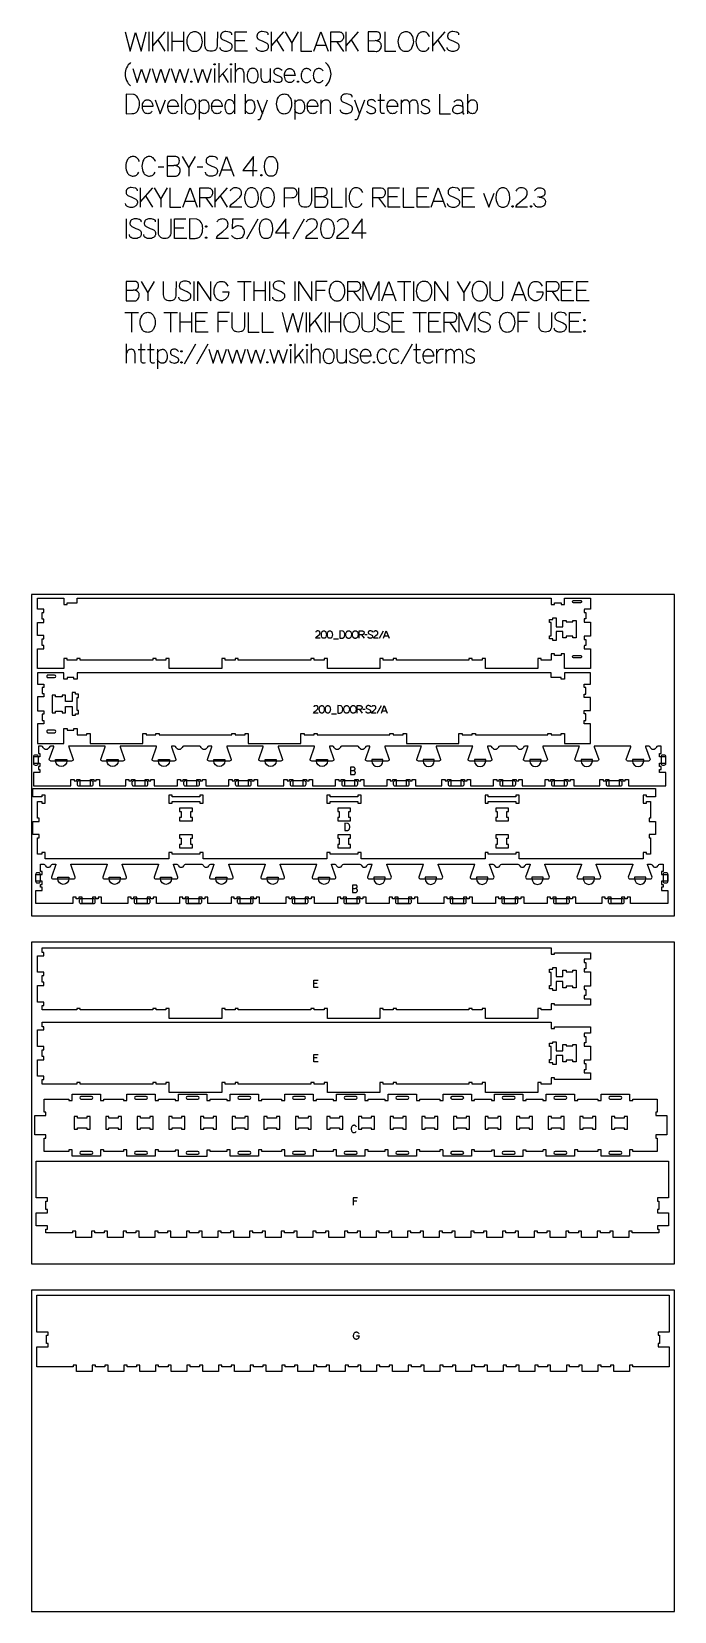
# Model space of a CAD drawing. Extents: x -1220 to 1220, y -1930 to 4067.
import ezdxf

# ---------------------------------------------------------------- set-up
doc = ezdxf.new("R2010")
doc.units = 0
for name, color, linetype in [('0_SHEET_SPRUCEPLY_2440X122', 1, 'CONTINUOUS'), ('1_ANYTOOL_1MMDEEP_LABELS_S', 2, 'CONTINUOUS'), ('3_ANYTOOL_CUTTHROUGH_INSID', 4, 'CONTINUOUS'), ('4_ANYTOOL_CUTTHROUGH_OUTSI', 5, 'CONTINUOUS'), ('5_ANYTOOL_HALF_MILL_9MM_IN', 3, 'CONTINUOUS'), ('TC', 220, 'CONTINUOUS')]:
    doc.layers.add(name, color=color, linetype=linetype)

msp = doc.modelspace()

# ---------------------------------------------------------------- linework, layer by layer
at = {"layer": '0_SHEET_SPRUCEPLY_2440X122'}
for points in [[(-1220, 1930), (-1220, 710), (1220, 710), (1220, 1930)], [(-1220, 610), (-1220, -610), (1220, -610), (1220, 610)], [(-1220, -710), (-1220, -1930), (1220, -1930), (1220, -710)]]:
    msp.add_lwpolyline(points, close=True, dxfattribs=at)
at = {"layer": '1_ANYTOOL_1MMDEEP_LABELS_S'}
for p, q in [((-74.3, 1761.8), (-55, 1761.8)), ((32.4, 1777.6), (42.2, 1764.1)), ((53.4, 1777.1), (45.2, 1777)), ((114.8, 1791.7), (98.7, 1763)), ((119.6, 1773.1), (133.5, 1773.1)), ((107.1, 1507.8), (91, 1479.1)), ((-82, 1477.9), (-62.7, 1477.9)), ((24.7, 1493.8), (34.5, 1480.2)), ((45.7, 1493.2), (37.5, 1493.2)), ((111.9, 1489.2), (125.8, 1489.2)), ((-135.7, 453), (-149.3, 453)), ((-135.7, 171.6), (-149.3, 171.6)), ((14.1, -372.8), (0.6, -372.8))]:
    msp.add_line(p, q, dxfattribs=at)
for points in [[(-124.7, 1764.2), (-141.8, 1764.2), (-141.1, 1765.9), (-140.3, 1767.4), (-139.3, 1768.7), (-132.4, 1774.3), (-127.3, 1778.7), (-126.4, 1780), (-125.7, 1781.3), (-125.3, 1782.8), (-125.1, 1784.5), (-125.3, 1786.2), (-125.4, 1787), (-125.7, 1787.8), (-126, 1788.5), (-126.4, 1789.1), (-126.9, 1789.7), (-127.5, 1790.2), (-128.7, 1791), (-130.1, 1791.7), (-131.7, 1792), (-133.4, 1792.1), (-134.8, 1792.1), (-136, 1791.8), (-137.1, 1791.5), (-138.2, 1791), (-139.1, 1790.3), (-140, 1789.5), (-140.7, 1788.5), (-141.4, 1787.4)], [(24, 1764.1), (24, 1792.1), (34.6, 1792.1), (36.3, 1792), (37.9, 1791.7), (38.5, 1791.4), (39.1, 1791.1), (39.7, 1790.7), (40.2, 1790.3), (40.6, 1789.8), (41, 1789.3), (41.3, 1788.7), (41.6, 1788), (41.9, 1786.5), (42, 1784.8), (41.9, 1783.5), (41.6, 1782.3), (41.1, 1781.1), (40.4, 1780), (39.5, 1779), (39, 1778.6), (38.4, 1778.3), (37.9, 1778.1), (37.3, 1777.9), (36.6, 1777.8), (35.9, 1777.7), (34.3, 1777.6), (32.4, 1777.6), (24, 1777.6)], [(74.1, 1787.9), (74.1, 1788.5), (73.9, 1789.2), (73.7, 1789.7), (73.4, 1790.2), (72.9, 1790.6), (72.4, 1791), (71.8, 1791.3), (71, 1791.6), (68.1, 1792.2), (65.4, 1792.5), (63.9, 1792.4), (62.6, 1792), (61.3, 1791.5), (60.1, 1790.7), (59.6, 1790.3), (59.1, 1789.8), (58.7, 1789.3), (58.4, 1788.7), (58.1, 1788.1), (57.9, 1787.4), (57.8, 1785.9), (57.8, 1785.1), (58, 1784.4), (58.2, 1783.7), (58.5, 1783.1), (58.8, 1782.5), (59.3, 1782), (59.8, 1781.6), (60.4, 1781.2), (66.2, 1778.5), (69.2, 1777.3), (71.8, 1775.8), (72.4, 1775.4), (72.9, 1774.9), (73.3, 1774.4), (73.7, 1773.8), (73.9, 1773.1), (74, 1772.4), (74.1, 1771.6), (74.1, 1770.7), (73.8, 1769.1), (73.5, 1768.4), (73.2, 1767.7), (72.8, 1767.1), (72.3, 1766.5), (71.8, 1766), (71.1, 1765.5), (69.8, 1764.8), (68.3, 1764.3), (66.9, 1763.9), (65.3, 1763.8), (63.8, 1763.9), (62.4, 1764.2), (61, 1764.6), (59.7, 1765.3), (59.1, 1765.7), (58.6, 1766.1), (58.1, 1766.6), (57.8, 1767.1), (57.5, 1767.7), (57.3, 1768.3), (57.2, 1768.9), (57.1, 1769.6)], [(95, 1764.2), (77.9, 1764.2), (78.5, 1765.9), (79.3, 1767.4), (80.4, 1768.7), (87.2, 1774.3), (92.3, 1778.7), (93.3, 1780), (94, 1781.3), (94.4, 1782.8), (94.5, 1784.5), (94.4, 1786.2), (94.2, 1787), (93.9, 1787.8), (93.6, 1788.5), (93.2, 1789.1), (92.7, 1789.7), (92.2, 1790.2), (90.9, 1791), (89.5, 1791.7), (87.9, 1792), (86.2, 1792.1), (84.9, 1792.1), (83.6, 1791.8), (82.5, 1791.5), (81.5, 1791), (80.5, 1790.3), (79.7, 1789.5), (78.9, 1788.5), (78.3, 1787.4)], [(116.4, 1764.1), (126.5, 1792.1), (136.8, 1764.1)], [(-132.4, 1480.3), (-149.5, 1480.4), (-148.8, 1482), (-148, 1483.5), (-147, 1484.9), (-140.1, 1490.5), (-135, 1494.9), (-134.1, 1496.1), (-133.4, 1497.5), (-133, 1499), (-132.8, 1500.6), (-133, 1502.4), (-133.2, 1503.2), (-133.4, 1503.9), (-133.7, 1504.6), (-134.1, 1505.2), (-134.6, 1505.8), (-135.2, 1506.3), (-136.4, 1507.2), (-137.9, 1507.8), (-139.4, 1508.2), (-141.1, 1508.3), (-142.5, 1508.2), (-143.7, 1508), (-144.8, 1507.6), (-145.9, 1507.1), (-146.8, 1506.4), (-147.7, 1505.6), (-148.4, 1504.6), (-149.1, 1503.5)], [(16.3, 1480.3), (16.3, 1508.3), (26.9, 1508.3), (28.6, 1508.2), (30.2, 1507.8), (30.8, 1507.6), (31.4, 1507.2), (32, 1506.9), (32.5, 1506.4), (32.9, 1506), (33.3, 1505.4), (33.6, 1504.8), (33.9, 1504.2), (34.2, 1502.7), (34.3, 1501), (34.2, 1499.7), (33.9, 1498.4), (33.4, 1497.2), (32.7, 1496.1), (31.8, 1495.1), (31.3, 1494.8), (30.7, 1494.4), (30.2, 1494.2), (29.5, 1494), (28.9, 1493.9), (28.2, 1493.8), (26.6, 1493.8), (24.7, 1493.8), (16.3, 1493.8)], [(66.4, 1504), (66.4, 1504.7), (66.2, 1505.3), (66, 1505.8), (65.6, 1506.3), (65.2, 1506.8), (64.7, 1507.2), (64.1, 1507.5), (63.3, 1507.7), (60.4, 1508.4), (57.7, 1508.6), (56.2, 1508.5), (54.9, 1508.2), (53.6, 1507.6), (52.4, 1506.9), (51.9, 1506.4), (51.4, 1505.9), (51, 1505.4), (50.7, 1504.8), (50.4, 1504.2), (50.2, 1503.5), (50.1, 1502), (50.1, 1501.3), (50.3, 1500.5), (50.5, 1499.9), (50.8, 1499.2), (51.1, 1498.7), (51.6, 1498.2), (52.1, 1497.7), (52.7, 1497.3), (58.5, 1494.7), (61.5, 1493.4), (64.1, 1492), (64.7, 1491.5), (65.2, 1491), (65.6, 1490.5), (66, 1489.9), (66.2, 1489.2), (66.3, 1488.5), (66.4, 1487.7), (66.4, 1486.9), (66.1, 1485.2), (65.8, 1484.5), (65.5, 1483.8), (65.1, 1483.2), (64.6, 1482.6), (64.1, 1482.1), (63.4, 1481.7), (62.1, 1480.9), (60.6, 1480.4), (59.2, 1480.1), (57.6, 1480), (56.1, 1480), (54.7, 1480.3), (53.3, 1480.7), (52, 1481.4), (51.4, 1481.8), (50.9, 1482.2), (50.4, 1482.7), (50.1, 1483.2), (49.8, 1483.8), (49.6, 1484.4), (49.5, 1485.1), (49.4, 1485.8)], [(87.3, 1480.3), (70.2, 1480.4), (70.8, 1482), (71.6, 1483.5), (72.7, 1484.9), (79.5, 1490.5), (84.6, 1494.9), (85.6, 1496.1), (86.3, 1497.5), (86.7, 1499), (86.8, 1500.6), (86.7, 1502.4), (86.5, 1503.2), (86.2, 1503.9), (85.9, 1504.6), (85.5, 1505.2), (85, 1505.8), (84.5, 1506.3), (83.2, 1507.2), (81.8, 1507.8), (80.2, 1508.2), (78.5, 1508.3), (77.2, 1508.2), (75.9, 1508), (74.8, 1507.6), (73.8, 1507.1), (72.8, 1506.4), (72, 1505.6), (71.2, 1504.6), (70.6, 1503.5)], [(108.7, 1480.3), (118.8, 1508.3), (129.1, 1480.3)], [(-9.7, 1261.7), (0.1, 1261.8), (2.9, 1262.3), (4.2, 1262.7), (5.4, 1263.2), (6, 1263.6), (6.5, 1264), (6.9, 1264.6), (7.2, 1265.2), (7.5, 1265.9), (7.6, 1266.6), (7.8, 1268.4), (7.7, 1269.8), (7.4, 1271), (7.2, 1271.6), (6.9, 1272.1), (6.6, 1272.5), (6.2, 1272.9), (5.8, 1273.3), (5.3, 1273.6), (4.8, 1273.9), (4.3, 1274.1), (3, 1274.3), (1.5, 1274.4), (-9.7, 1274.4)], [(-9.7, 1274.4), (-9.7, 1246.4), (-0.7, 1246.4), (1.7, 1246.4), (2.5, 1246.4), (3.3, 1246.5), (4, 1246.6), (4.7, 1246.9), (5.4, 1247.2), (6, 1247.7), (6.5, 1248.2), (7, 1248.8), (7.9, 1250.1), (8.5, 1251.5), (8.9, 1252.9), (9, 1254.4), (8.8, 1256.2), (8.6, 1256.9), (8.3, 1257.7), (7.9, 1258.3), (7.5, 1258.9), (6.9, 1259.4), (6.3, 1259.8), (4.9, 1260.6), (3.4, 1261.2), (1.8, 1261.6), (0.1, 1261.8)], [(-1.9, 814.6), (7.9, 814.7), (10.7, 815.1), (12, 815.6), (13.2, 816.1), (13.8, 816.5), (14.3, 816.9), (14.7, 817.4), (15, 818.1), (15.2, 818.7), (15.4, 819.5), (15.6, 821.3), (15.5, 822.7), (15.2, 823.9), (15, 824.5), (14.7, 825), (14.4, 825.4), (14, 825.8), (13.6, 826.2), (13.1, 826.5), (12.6, 826.7), (12.1, 826.9), (10.8, 827.2), (9.3, 827.3), (-1.9, 827.3)], [(-1.9, 827.3), (-1.9, 799.3), (7.1, 799.3), (9.5, 799.2), (10.3, 799.3), (11.1, 799.3), (11.8, 799.5), (12.5, 799.8), (13.2, 800.1), (13.8, 800.5), (14.3, 801.1), (14.8, 801.6), (15.7, 803), (16.3, 804.3), (16.7, 805.8), (16.8, 807.3), (16.6, 809), (16.4, 809.8), (16.1, 810.5), (15.7, 811.2), (15.3, 811.8), (14.7, 812.3), (14.1, 812.7), (12.7, 813.5), (11.2, 814.1), (9.6, 814.5), (7.9, 814.7)], [(-131.7, 438), (-149.3, 438), (-149.3, 466), (-132.7, 466)], [(-131.7, 156.6), (-149.3, 156.6), (-149.3, 184.6), (-132.7, 184.6)], [(17.1, -359.8), (0.6, -359.8), (0.6, -387.8)], [(13.9, -884.3), (23, -884.4), (22.7, -887.3), (22, -889.9), (21.5, -891.1), (21, -892.1), (20.3, -893.1), (19.5, -893.9), (17.8, -895.4), (16.1, -896.4), (15.2, -896.8), (14.2, -897), (13.3, -897.2), (12.3, -897.3), (11.4, -897.2), (10.4, -897.1), (9.5, -896.8), (8.6, -896.5), (6.9, -895.4), (5.3, -894), (4.5, -893.1), (3.9, -892.1), (3.3, -891), (2.9, -889.8), (2.3, -887), (2.1, -883.7), (2.2, -881.2), (2.7, -878.7), (3.5, -876.3), (4.5, -873.9), (5.2, -872.8), (6, -871.9), (6.9, -871.1), (7.9, -870.4), (9, -869.9), (10.2, -869.5), (11.5, -869.3), (13, -869.2), (14.6, -869.4), (16, -869.8), (16.7, -870.1), (17.3, -870.4), (17.9, -870.8), (18.4, -871.3), (20.3, -873.6), (21.9, -876.1)]]:
    msp.add_lwpolyline(points, dxfattribs=at)
for points in [[(-110.7, 1792.4), (-109.3, 1792.3), (-108.1, 1792), (-107, 1791.6), (-106, 1790.9), (-105.2, 1790.2), (-104.4, 1789.3), (-103.7, 1788.4), (-103.1, 1787.3), (-102.2, 1785.1), (-101.6, 1782.6), (-101.2, 1777.8), (-101.3, 1775.5), (-101.7, 1773.2), (-103.2, 1768.5), (-103.7, 1767.5), (-104.4, 1766.5), (-105.2, 1765.7), (-106, 1765.1), (-107, 1764.6), (-108.1, 1764.2), (-109.4, 1764), (-110.7, 1763.9), (-112, 1764), (-113.2, 1764.2), (-114.3, 1764.6), (-115.3, 1765.1), (-116.2, 1765.7), (-116.9, 1766.5), (-117.6, 1767.5), (-118.1, 1768.6), (-119.6, 1773.2), (-120.1, 1777.8), (-119.7, 1782.7), (-119.1, 1785.1), (-118.2, 1787.4), (-117.6, 1788.4), (-116.9, 1789.4), (-116.1, 1790.2), (-115.3, 1790.9), (-114.3, 1791.6), (-113.2, 1792), (-112, 1792.3)], [(-87.8, 1792.4), (-86.5, 1792.3), (-85.2, 1792), (-84.1, 1791.6), (-83.2, 1790.9), (-82.3, 1790.2), (-81.5, 1789.3), (-80.8, 1788.4), (-80.2, 1787.3), (-79.3, 1785.1), (-78.8, 1782.6), (-78.3, 1777.8), (-78.4, 1775.5), (-78.8, 1773.2), (-80.3, 1768.5), (-80.9, 1767.5), (-81.5, 1766.5), (-82.3, 1765.7), (-83.2, 1765.1), (-84.2, 1764.6), (-85.3, 1764.2), (-86.5, 1764), (-87.8, 1763.9), (-89.1, 1764), (-90.3, 1764.2), (-91.4, 1764.6), (-92.4, 1765.1), (-93.3, 1765.7), (-94, 1766.5), (-94.7, 1767.5), (-95.2, 1768.6), (-96.7, 1773.2), (-97.2, 1777.8), (-96.8, 1782.7), (-96.2, 1785.1), (-95.3, 1787.4), (-94.7, 1788.4), (-94, 1789.4), (-93.3, 1790.2), (-92.4, 1790.9), (-91.4, 1791.6), (-90.3, 1792), (-89.1, 1792.3)], [(-50.2, 1792.1), (-50.2, 1764.1), (-42.2, 1764.2), (-40.7, 1764.3), (-39.3, 1764.5), (-38.1, 1764.9), (-36.9, 1765.4), (-35.9, 1766.1), (-35, 1766.9), (-34.2, 1767.8), (-33.6, 1768.9), (-32.5, 1771.2), (-31.7, 1773.7), (-31.3, 1776.2), (-31.1, 1778.8), (-31.3, 1781), (-31.7, 1783.1), (-32.4, 1785.1), (-33.4, 1787), (-35, 1789.1), (-35.8, 1789.9), (-36.7, 1790.6), (-37.7, 1791.1), (-38.7, 1791.5), (-39.7, 1791.7)], [(-16.1, 1792.5), (-14.8, 1792.4), (-13.5, 1792.1), (-12.4, 1791.7), (-11.4, 1791.1), (-9.6, 1789.5), (-8.8, 1788.6), (-8.2, 1787.6), (-7.1, 1785.4), (-6.3, 1782.9), (-5.9, 1780.4), (-5.7, 1778), (-5.9, 1775.6), (-6.4, 1773.2), (-7.2, 1770.8), (-8.3, 1768.5), (-9, 1767.3), (-9.8, 1766.4), (-10.7, 1765.6), (-11.6, 1764.9), (-12.7, 1764.4), (-13.8, 1764), (-15.1, 1763.8), (-16.4, 1763.7), (-17.8, 1763.8), (-19.1, 1764), (-20.3, 1764.4), (-21.4, 1764.9), (-22.4, 1765.6), (-23.3, 1766.4), (-24.1, 1767.4), (-24.8, 1768.5), (-25.9, 1771), (-26.7, 1773.4), (-27.2, 1775.8), (-27.4, 1778.3), (-27.2, 1780.8), (-26.7, 1783.3), (-25.8, 1785.7), (-24.7, 1787.9), (-23.9, 1789), (-23.1, 1789.9), (-22.2, 1790.7), (-21.2, 1791.3), (-20.1, 1791.8), (-18.8, 1792.2), (-17.5, 1792.4)], [(9, 1792.5), (10.4, 1792.4), (11.6, 1792.1), (12.8, 1791.7), (13.8, 1791.1), (15.6, 1789.5), (16.3, 1788.6), (17, 1787.6), (18.1, 1785.4), (18.8, 1782.9), (19.3, 1780.4), (19.4, 1778), (19.3, 1775.6), (18.8, 1773.2), (18, 1770.8), (16.8, 1768.5), (16.2, 1767.3), (15.4, 1766.4), (14.5, 1765.6), (13.5, 1764.9), (12.5, 1764.4), (11.3, 1764), (10.1, 1763.8), (8.7, 1763.7), (7.3, 1763.8), (6, 1764), (4.8, 1764.4), (3.8, 1764.9), (2.8, 1765.6), (1.9, 1766.4), (1.1, 1767.4), (0.4, 1768.5), (-0.8, 1771), (-1.6, 1773.4), (-2, 1775.8), (-2.2, 1778.3), (-2, 1780.8), (-1.5, 1783.3), (-0.7, 1785.7), (0.5, 1787.9), (1.2, 1789), (2, 1789.9), (3, 1790.7), (4, 1791.3), (5.1, 1791.8), (6.3, 1792.2), (7.6, 1792.4)], [(-118.4, 1508.5), (-117, 1508.4), (-115.8, 1508.2), (-114.7, 1507.7), (-113.7, 1507.1), (-112.9, 1506.3), (-112.1, 1505.5), (-111.4, 1504.5), (-110.8, 1503.5), (-109.9, 1501.2), (-109.3, 1498.8), (-108.9, 1493.9), (-109, 1491.6), (-109.4, 1489.3), (-110.9, 1484.7), (-111.4, 1483.6), (-112.1, 1482.6), (-112.9, 1481.8), (-113.8, 1481.2), (-114.7, 1480.7), (-115.8, 1480.3), (-117.1, 1480.1), (-118.4, 1480), (-119.7, 1480.1), (-120.9, 1480.3), (-122, 1480.7), (-123, 1481.2), (-123.9, 1481.9), (-124.6, 1482.7), (-125.3, 1483.6), (-125.8, 1484.7), (-127.3, 1489.4), (-127.8, 1494), (-127.4, 1498.8), (-126.8, 1501.3), (-125.9, 1503.5), (-125.3, 1504.5), (-124.6, 1505.5), (-123.8, 1506.3), (-123, 1507.1), (-122, 1507.7), (-120.9, 1508.2), (-119.7, 1508.4)], [(-95.5, 1508.5), (-94.2, 1508.4), (-92.9, 1508.2), (-91.8, 1507.7), (-90.9, 1507.1), (-90, 1506.3), (-89.2, 1505.5), (-88.5, 1504.5), (-87.9, 1503.5), (-87, 1501.2), (-86.5, 1498.8), (-86, 1493.9), (-86.1, 1491.6), (-86.5, 1489.3), (-88, 1484.7), (-88.6, 1483.6), (-89.2, 1482.6), (-90, 1481.8), (-90.9, 1481.2), (-91.9, 1480.7), (-93, 1480.3), (-94.2, 1480.1), (-95.5, 1480), (-96.8, 1480.1), (-98, 1480.3), (-99.1, 1480.7), (-100.1, 1481.2), (-101, 1481.9), (-101.7, 1482.7), (-102.4, 1483.6), (-102.9, 1484.7), (-104.4, 1489.4), (-104.9, 1494), (-104.5, 1498.8), (-103.9, 1501.3), (-103, 1503.5), (-102.4, 1504.5), (-101.7, 1505.5), (-101, 1506.3), (-100.1, 1507.1), (-99.1, 1507.7), (-98, 1508.2), (-96.8, 1508.4)], [(-57.9, 1508.3), (-57.9, 1480.3), (-49.9, 1480.4), (-48.4, 1480.4), (-47, 1480.7), (-45.8, 1481.1), (-44.6, 1481.6), (-43.6, 1482.2), (-42.7, 1483), (-41.9, 1484), (-41.3, 1485), (-40.2, 1487.4), (-39.4, 1489.8), (-39, 1492.3), (-38.8, 1494.9), (-39, 1497.1), (-39.4, 1499.2), (-40.1, 1501.2), (-41.1, 1503.2), (-42.7, 1505.2), (-43.5, 1506), (-44.4, 1506.7), (-45.4, 1507.2), (-46.4, 1507.6), (-47.4, 1507.9)], [(-23.8, 1508.6), (-22.5, 1508.5), (-21.2, 1508.2), (-20.1, 1507.8), (-19.1, 1507.2), (-17.3, 1505.6), (-16.5, 1504.7), (-15.9, 1503.7), (-14.8, 1501.5), (-14, 1499), (-13.6, 1496.5), (-13.4, 1494.1), (-13.6, 1491.7), (-14.1, 1489.4), (-14.9, 1487), (-16, 1484.6), (-16.7, 1483.5), (-17.5, 1482.5), (-18.4, 1481.7), (-19.3, 1481), (-20.4, 1480.5), (-21.5, 1480.1), (-22.8, 1479.9), (-24.1, 1479.8), (-25.5, 1479.9), (-26.8, 1480.1), (-28, 1480.5), (-29.1, 1481), (-30.1, 1481.7), (-31, 1482.6), (-31.8, 1483.5), (-32.5, 1484.7), (-33.6, 1487.1), (-34.4, 1489.5), (-34.9, 1492), (-35.1, 1494.4), (-34.9, 1496.9), (-34.4, 1499.4), (-33.6, 1501.8), (-32.4, 1504.1), (-31.7, 1505.1), (-30.8, 1506.1), (-29.9, 1506.8), (-28.9, 1507.5), (-27.8, 1508), (-26.5, 1508.3), (-25.2, 1508.5)], [(1.3, 1508.6), (2.7, 1508.5), (3.9, 1508.2), (5.1, 1507.8), (6.1, 1507.2), (7.9, 1505.6), (8.6, 1504.7), (9.3, 1503.7), (10.4, 1501.5), (11.1, 1499), (11.6, 1496.5), (11.7, 1494.1), (11.6, 1491.7), (11.1, 1489.4), (10.3, 1487), (9.1, 1484.6), (8.5, 1483.5), (7.7, 1482.5), (6.8, 1481.7), (5.8, 1481), (4.8, 1480.5), (3.6, 1480.1), (2.4, 1479.9), (1, 1479.8), (-0.4, 1479.9), (-1.7, 1480.1), (-2.9, 1480.5), (-4, 1481), (-4.9, 1481.7), (-5.8, 1482.6), (-6.6, 1483.5), (-7.3, 1484.7), (-8.5, 1487.1), (-9.3, 1489.5), (-9.7, 1492), (-9.9, 1494.4), (-9.7, 1496.9), (-9.2, 1499.4), (-8.4, 1501.8), (-7.2, 1504.1), (-6.5, 1505.1), (-5.7, 1506.1), (-4.7, 1506.8), (-3.7, 1507.5), (-2.6, 1508), (-1.4, 1508.3), (-0.1, 1508.5)], [(-31.1, 1061.9), (-31.1, 1033.9), (-23.2, 1034), (-21.7, 1034.1), (-20.3, 1034.3), (-19, 1034.7), (-17.9, 1035.2), (-16.9, 1035.8), (-16, 1036.6), (-15.2, 1037.6), (-14.5, 1038.7), (-13.4, 1041), (-12.7, 1043.4), (-12.2, 1045.9), (-12.1, 1048.5), (-12.2, 1050.7), (-12.7, 1052.8), (-13.4, 1054.9), (-14.4, 1056.8), (-15.9, 1058.8), (-16.8, 1059.6), (-17.7, 1060.3), (-18.6, 1060.8), (-19.6, 1061.2), (-20.7, 1061.5)]]:
    msp.add_lwpolyline(points, close=True, dxfattribs=at)
msp.add_lwpolyline([(13.1, -91.7, 0.131103), (9.5, -86.7), (8.3, -85.8), (7, -85.2), (5.5, -84.8), (3.9, -84.7), (2.6, -84.7), (1.4, -84.9), (0.3, -85.3), (-0.7, -85.8), (-1.6, -86.4), (-2.5, -87.1), (-3.2, -88), (-3.9, -89.1), (-5.1, -91.3), (-5.9, -93.6), (-6.4, -96.1), (-6.5, -98.7), (-6.4, -101.2), (-5.9, -103.7), (-5.1, -106.1), (-3.9, -108.3), (-3.2, -109.3), (-2.4, -110.2), (-1.5, -111), (-0.5, -111.6), (0.5, -112.1), (1.7, -112.4), (2.9, -112.6), (4.2, -112.7), (5.6, -112.6), (6.8, -112.3), (8, -111.8), (9.1, -111.1), (10, -110.3), (10.9, -109.4), (12.4, -107.2)], format="xyb", dxfattribs=at)
at = {"layer": '3_ANYTOOL_CUTTHROUGH_INSID'}
for points in [[(837.4, 1908.1), (863.1, 1908.1), (863.5, 1908), (863.9, 1908), (864.3, 1907.9), (864.7, 1907.7), (865.1, 1907.5), (865.4, 1907.2), (865.7, 1906.9), (866, 1906.6), (866.5, 1905.9), (866.9, 1905), (867.1, 1904.2), (867.1, 1903.3), (867.1, 1902.5), (866.9, 1901.6), (866.5, 1900.7), (866, 1900), (865.7, 1899.7), (865.4, 1899.4), (865.1, 1899.1), (864.7, 1898.9), (864.3, 1898.8), (863.9, 1898.6), (863.5, 1898.6), (863.1, 1898.6), (837.4, 1898.6, -1)], [(837.4, 1689.6, -1), (837.4, 1699.1), (863.1, 1699.1), (863.5, 1699), (863.9, 1699), (864.3, 1698.9), (864.7, 1698.7), (865.1, 1698.5), (865.4, 1698.2), (865.7, 1697.9), (866, 1697.6), (866.5, 1696.9), (866.9, 1696), (867.1, 1695.2), (867.1, 1694.3), (867.1, 1693.5), (866.9, 1692.6), (866.5, 1691.7), (866, 1691), (865.7, 1690.7), (865.4, 1690.4), (865.1, 1690.1), (864.7, 1689.9), (864.3, 1689.8), (863.9, 1689.6), (863.5, 1689.6), (863.1, 1689.6)], [(-1132.6, 1624.2), (-1158.3, 1624.2), (-1158.7, 1624.2), (-1159.1, 1624.1), (-1159.5, 1624), (-1159.9, 1623.8), (-1160.3, 1623.6), (-1160.6, 1623.4), (-1161, 1623.1), (-1161.3, 1622.7), (-1161.7, 1622), (-1162.1, 1621.2), (-1162.3, 1620.3), (-1162.4, 1619.4), (-1162.3, 1618.6), (-1162.1, 1617.7), (-1161.7, 1616.9), (-1161.3, 1616.1), (-1161, 1615.8), (-1160.6, 1615.5), (-1160.3, 1615.2), (-1159.9, 1615), (-1159.5, 1614.9), (-1159.1, 1614.8), (-1158.7, 1614.7), (-1158.3, 1614.7), (-1132.6, 1614.7, 1)], [(-1132.6, 1405.7, 1), (-1132.6, 1415.2), (-1158.3, 1415.2), (-1158.7, 1415.2), (-1159.1, 1415.1), (-1159.5, 1415), (-1159.9, 1414.8), (-1160.3, 1414.6), (-1160.6, 1414.4), (-1161, 1414.1), (-1161.3, 1413.7), (-1161.7, 1413), (-1162.1, 1412.2), (-1162.3, 1411.3), (-1162.4, 1410.4), (-1162.3, 1409.6), (-1162.1, 1408.7), (-1161.7, 1407.9), (-1161.3, 1407.1), (-1161, 1406.8), (-1160.6, 1406.5), (-1160.3, 1406.2), (-1159.9, 1406), (-1159.5, 1405.9), (-1159.1, 1405.8), (-1158.7, 1405.7), (-1158.3, 1405.7)], [(-992.6, 15.1, 1), (-992.6, 24.6), (-1032.6, 24.6, 1), (-1032.6, 15.1)], [(-784.6, 15.1, 1), (-784.6, 24.6), (-824.6, 24.6, 1), (-824.6, 15.1)], [(-588.6, 15.1, 1), (-588.6, 24.6), (-628.6, 24.6, 1), (-628.6, 15.1)], [(-392.6, 15.1, 1), (-392.6, 24.6), (-432.6, 24.6, 1), (-432.6, 15.1)], [(-184.6, 15.1, 1), (-184.6, 24.6), (-224.6, 24.6, 1), (-224.6, 15.1)], [(-28.6, 15.1), (11.4, 15.1, 1), (11.4, 24.6), (-28.6, 24.6, 1)], [(167.4, 15.1), (207.4, 15.1, 1), (207.4, 24.6), (167.4, 24.6, 1)], [(375.4, 15.1), (415.4, 15.1, 1), (415.4, 24.6), (375.4, 24.6, 1)], [(571.4, 15.1), (611.4, 15.1, 1), (611.4, 24.6), (571.4, 24.6, 1)], [(767.4, 15.1), (807.4, 15.1, 1), (807.4, 24.6), (767.4, 24.6, 1)], [(975.4, 15.1), (1015.4, 15.1, 1), (1015.4, 24.6), (975.4, 24.6, 1)], [(-992.6, -184.4), (-1032.6, -184.4, 1), (-1032.6, -193.9), (-992.6, -193.9, 1)], [(-784.6, -184.4), (-824.6, -184.4, 1), (-824.6, -193.9), (-784.6, -193.9, 1)], [(-588.6, -184.5), (-628.6, -184.5, 1), (-628.6, -194), (-588.6, -194, 1)], [(-392.6, -184.4), (-432.6, -184.4, 1), (-432.6, -193.9), (-392.6, -193.9, 1)], [(-184.6, -184.4), (-224.6, -184.4, 1), (-224.6, -193.9), (-184.6, -193.9, 1)], [(-28.6, -184.4, 1), (-28.6, -193.9), (11.4, -193.9, 1), (11.4, -184.4)], [(167.4, -184.4, 1), (167.4, -193.9), (207.4, -193.9, 1), (207.4, -184.4)], [(375.4, -184.4, 1), (375.4, -193.9), (415.4, -193.9, 1), (415.4, -184.4)], [(571.4, -184.5, 1), (571.4, -194), (611.4, -194, 1), (611.4, -184.5)], [(767.4, -184.4, 1), (767.4, -193.9), (807.4, -193.9, 1), (807.4, -184.4)], [(975.4, -184.4, 1), (975.4, -193.9), (1015.4, -193.9, 1), (1015.4, -184.4)]]:
    msp.add_lwpolyline(points, format="xyb", close=True, dxfattribs=at)
for points in [[(746.1, 1836), (758.1, 1836), (758.1, 1842), (770.6, 1842), (770.6, 1808), (796.1, 1808), (796.1, 1832), (808.6, 1832), (808.6, 1826), (834.1, 1826), (834.1, 1832), (846.6, 1832), (846.6, 1765.5), (834.1, 1765.5), (834.1, 1771.5), (808.6, 1771.5), (808.6, 1765.5), (796.1, 1765.5), (796.1, 1789.5), (770.6, 1789.5), (770.6, 1755.5), (758.1, 1755.5), (758.1, 1761.5), (746.1, 1761.5), (746.1, 1774), (752.1, 1774), (752.1, 1823.5), (746.1, 1823.5)], [(-1041.4, 1552.1), (-1053.4, 1552.1), (-1053.4, 1558.1), (-1065.9, 1558.1), (-1065.9, 1524.1), (-1091.4, 1524.1), (-1091.4, 1548.1), (-1103.9, 1548.1), (-1103.9, 1542.1), (-1129.4, 1542.1), (-1129.4, 1548.1), (-1141.9, 1548.1), (-1141.9, 1481.6), (-1129.4, 1481.6), (-1129.4, 1487.6), (-1103.9, 1487.6), (-1103.9, 1481.6), (-1091.4, 1481.6), (-1091.4, 1505.6), (-1065.9, 1505.6), (-1065.9, 1471.6), (-1053.4, 1471.6), (-1053.4, 1477.6), (-1041.4, 1477.6), (-1041.4, 1490.1), (-1047.4, 1490.1), (-1047.4, 1539.6), (-1041.4, 1539.6)], [(-569.1, 1168.4), (-581.6, 1168.4), (-581.6, 1162.4), (-686.3, 1162.4), (-686.3, 1168.4), (-698.8, 1168.4), (-698.8, 1137.9), (-686.3, 1137.9), (-686.3, 1143.9), (-581.6, 1143.9), (-581.6, 1137.9), (-569.1, 1137.9)], [(30.9, 1168.4), (18.4, 1168.4), (18.4, 1162.4), (-86.3, 1162.4), (-86.3, 1168.4), (-98.8, 1168.4), (-98.8, 1137.9), (-86.3, 1137.9), (-86.3, 1143.9), (18.4, 1143.9), (18.4, 1137.9), (30.9, 1137.9)], [(630.9, 1168.4), (618.4, 1168.4), (618.4, 1162.4), (513.7, 1162.4), (513.7, 1168.4), (501.2, 1168.4), (501.2, 1137.9), (513.7, 1137.9), (513.7, 1143.9), (618.4, 1143.9), (618.4, 1137.9), (630.9, 1137.9)], [(-658.2, 1106.9), (-652.2, 1106.9), (-652.2, 1083.4), (-658.2, 1083.4), (-658.2, 1070.9), (-609.7, 1070.9), (-609.7, 1083.4), (-615.7, 1083.4), (-615.7, 1106.9), (-609.7, 1106.9), (-609.7, 1119.4), (-658.2, 1119.4)], [(-58.2, 1106.9), (-52.2, 1106.9), (-52.2, 1083.4), (-58.2, 1083.4), (-58.2, 1070.9), (-9.7, 1070.9), (-9.7, 1083.4), (-15.7, 1083.4), (-15.7, 1106.9), (-9.7, 1106.9), (-9.7, 1119.4), (-58.2, 1119.4)], [(541.8, 1106.9), (547.8, 1106.9), (547.8, 1083.4), (541.8, 1083.4), (541.8, 1070.9), (590.3, 1070.9), (590.3, 1083.4), (584.3, 1083.4), (584.3, 1106.9), (590.3, 1106.9), (590.3, 1119.4), (541.8, 1119.4)], [(-658.2, 1004.9), (-652.2, 1004.9), (-652.2, 981.4), (-658.2, 981.4), (-658.2, 968.9), (-609.7, 968.9), (-609.7, 981.4), (-615.7, 981.4), (-615.7, 1004.9), (-609.7, 1004.9), (-609.7, 1017.4), (-658.2, 1017.4)], [(-58.2, 1004.9), (-52.2, 1004.9), (-52.2, 981.4), (-58.2, 981.4), (-58.2, 968.9), (-9.7, 968.9), (-9.7, 981.4), (-15.7, 981.4), (-15.7, 1004.9), (-9.7, 1004.9), (-9.7, 1017.4), (-58.2, 1017.4)], [(541.8, 1004.9), (547.8, 1004.9), (547.8, 981.4), (541.8, 981.4), (541.8, 968.9), (590.3, 968.9), (590.3, 981.4), (584.3, 981.4), (584.3, 1004.9), (590.3, 1004.9), (590.3, 1017.4), (541.8, 1017.4)], [(752.1, 433.5), (752.1, 433.6), (746.1, 433.6), (746.1, 446.1), (752.1, 446.1), (752.1, 495.6), (746.1, 495.6), (746.1, 508.1), (752.6, 508.1), (752.6, 508), (758.1, 508), (758.1, 514), (770.6, 514), (770.6, 480), (796.1, 480), (796.1, 504), (808.6, 504), (808.6, 498), (834.1, 498), (834.1, 504), (846.6, 504), (846.6, 437.5), (834.1, 437.5), (834.1, 443.5), (808.6, 443.5), (808.6, 437.5), (796.1, 437.5), (796.1, 461.5), (770.6, 461.5), (770.6, 427.5), (758.1, 427.5), (758.1, 433.5)], [(752.1, 152.1), (752.1, 152.2), (746.1, 152.2), (746.1, 164.7), (752.1, 164.7), (752.1, 214.2), (746.1, 214.2), (746.1, 226.7), (752.6, 226.7), (752.6, 226.6), (758.1, 226.6), (758.1, 232.6), (770.6, 232.6), (770.6, 198.6), (796.1, 198.6), (796.1, 222.6), (808.6, 222.6), (808.6, 216.6), (834.1, 216.6), (834.1, 222.6), (846.6, 222.6), (846.6, 156.1), (834.1, 156.1), (834.1, 162.1), (808.6, 162.1), (808.6, 156.1), (796.1, 156.1), (796.1, 180.1), (770.6, 180.1), (770.6, 146.1), (758.1, 146.1), (758.1, 152.1)], [(-1046.3, -93.9), (-1010.8, -93.9), (-1010.8, -99.9), (-998.3, -99.9), (-998.3, -51.4), (-1010.8, -51.4), (-1010.8, -57.4), (-1046.3, -57.4), (-1046.3, -51.4), (-1058.8, -51.4), (-1058.8, -99.9), (-1046.3, -99.9)], [(-926.3, -93.9), (-890.8, -93.9), (-890.8, -99.9), (-878.3, -99.9), (-878.3, -51.4), (-890.8, -51.4), (-890.8, -57.4), (-926.3, -57.4), (-926.3, -51.4), (-938.8, -51.4), (-938.8, -99.9), (-926.3, -99.9)], [(-806.3, -93.9), (-770.8, -93.9), (-770.8, -99.9), (-758.3, -99.9), (-758.3, -51.4), (-770.8, -51.4), (-770.8, -57.4), (-806.3, -57.4), (-806.3, -51.4), (-818.8, -51.4), (-818.8, -99.9), (-806.3, -99.9)], [(-686.3, -93.9), (-650.8, -93.9), (-650.8, -99.9), (-638.3, -99.9), (-638.3, -51.4), (-650.8, -51.4), (-650.8, -57.4), (-686.3, -57.4), (-686.3, -51.4), (-698.8, -51.4), (-698.8, -99.9), (-686.3, -99.9)], [(-566.3, -93.9), (-530.8, -93.9), (-530.8, -99.9), (-518.3, -99.9), (-518.3, -51.4), (-530.8, -51.4), (-530.8, -57.4), (-566.3, -57.4), (-566.3, -51.4), (-578.8, -51.4), (-578.8, -99.9), (-566.3, -99.9)], [(-446.3, -93.9), (-410.8, -93.9), (-410.8, -99.9), (-398.3, -99.9), (-398.3, -51.4), (-410.8, -51.4), (-410.8, -57.4), (-446.3, -57.4), (-446.3, -51.4), (-458.8, -51.4), (-458.8, -99.9), (-446.3, -99.9)], [(-326.3, -93.9), (-290.8, -93.9), (-290.8, -99.9), (-278.3, -99.9), (-278.3, -51.4), (-290.8, -51.4), (-290.8, -57.4), (-326.3, -57.4), (-326.3, -51.4), (-338.8, -51.4), (-338.8, -99.9), (-326.3, -99.9)], [(-206.3, -93.9), (-170.8, -93.9), (-170.8, -99.9), (-158.3, -99.9), (-158.3, -51.4), (-170.8, -51.4), (-170.8, -57.4), (-206.3, -57.4), (-206.3, -51.4), (-218.8, -51.4), (-218.8, -99.9), (-206.3, -99.9)], [(-86.3, -93.9), (-50.8, -93.9), (-50.8, -99.9), (-38.3, -99.9), (-38.3, -51.4), (-50.8, -51.4), (-50.8, -57.4), (-86.3, -57.4), (-86.3, -51.4), (-98.8, -51.4), (-98.8, -99.9), (-86.3, -99.9)], [(33.7, -99.9), (33.7, -93.9), (69.2, -93.9), (69.2, -99.9), (81.7, -99.9), (81.7, -51.4), (69.2, -51.4), (69.2, -57.4), (33.7, -57.4), (33.7, -51.4), (21.2, -51.4), (21.2, -99.9)], [(153.7, -99.9), (153.7, -93.9), (189.2, -93.9), (189.2, -99.9), (201.7, -99.9), (201.7, -51.4), (189.2, -51.4), (189.2, -57.4), (153.7, -57.4), (153.7, -51.4), (141.2, -51.4), (141.2, -99.9)], [(273.7, -99.9), (273.7, -93.9), (309.2, -93.9), (309.2, -99.9), (321.7, -99.9), (321.7, -51.4), (309.2, -51.4), (309.2, -57.4), (273.7, -57.4), (273.7, -51.4), (261.2, -51.4), (261.2, -99.9)], [(393.7, -99.9), (393.7, -93.9), (429.2, -93.9), (429.2, -99.9), (441.7, -99.9), (441.7, -51.4), (429.2, -51.4), (429.2, -57.4), (393.7, -57.4), (393.7, -51.4), (381.2, -51.4), (381.2, -99.9)], [(513.7, -99.9), (513.7, -93.9), (549.2, -93.9), (549.2, -99.9), (561.7, -99.9), (561.7, -51.4), (549.2, -51.4), (549.2, -57.4), (513.7, -57.4), (513.7, -51.4), (501.2, -51.4), (501.2, -99.9)], [(633.7, -99.9), (633.7, -93.9), (669.2, -93.9), (669.2, -99.9), (681.7, -99.9), (681.7, -51.4), (669.2, -51.4), (669.2, -57.4), (633.7, -57.4), (633.7, -51.4), (621.2, -51.4), (621.2, -99.9)], [(753.7, -99.9), (753.7, -93.9), (789.2, -93.9), (789.2, -99.9), (801.7, -99.9), (801.7, -51.4), (789.2, -51.4), (789.2, -57.4), (753.7, -57.4), (753.7, -51.4), (741.2, -51.4), (741.2, -99.9)], [(873.7, -99.9), (873.7, -93.9), (909.2, -93.9), (909.2, -99.9), (921.7, -99.9), (921.7, -51.4), (909.2, -51.4), (909.2, -57.4), (873.7, -57.4), (873.7, -51.4), (861.2, -51.4), (861.2, -99.9)], [(993.7, -99.9), (993.7, -93.9), (1029.2, -93.9), (1029.2, -99.9), (1041.7, -99.9), (1041.7, -51.4), (1029.2, -51.4), (1029.2, -57.4), (993.7, -57.4), (993.7, -51.4), (981.2, -51.4), (981.2, -99.9)]]:
    msp.add_lwpolyline(points, close=True, dxfattribs=at)
at = {"layer": '4_ANYTOOL_CUTTHROUGH_OUTSI'}
for points in [[(-1047.9, 1681.1), (-1085.4, 1681.1), (-1085.4, 1686.8, 0.414214), (-1085.6, 1687.1), (-1097.6, 1687.1, 0.414214), (-1097.9, 1686.8), (-1097.9, 1649.1), (-1197.4, 1649.1), (-1197.4, 1723.6), (-1173.6, 1723.6, 0.414214), (-1173.4, 1723.8), (-1173.4, 1735.8, 0.414214), (-1173.6, 1736.1), (-1179.4, 1736.1), (-1179.4, 1761.6), (-1173.6, 1761.6, 0.414214), (-1173.4, 1761.8), (-1173.4, 1773.8, 0.414214), (-1173.6, 1774.1), (-1197.4, 1774.1), (-1197.4, 1823.6), (-1173.6, 1823.6, 0.414214), (-1173.4, 1823.8), (-1173.4, 1835.8, 0.414214), (-1173.6, 1836.1), (-1179.4, 1836.1), (-1179.4, 1861.6), (-1173.6, 1861.6, 0.414214), (-1173.4, 1861.8), (-1173.4, 1873.8, 0.414214), (-1173.6, 1874.1), (-1197.4, 1874.1), (-1197.4, 1916.6), (-1097.9, 1916.6), (-1097.9, 1892.8, 0.414214), (-1097.6, 1892.6), (-1085.6, 1892.6, 0.414214), (-1085.4, 1892.8), (-1085.4, 1898.6), (-1047.6, 1898.6, 0.414214), (-1047.4, 1898.8), (-1047.4, 1916.6), (752.1, 1916.6), (752.1, 1892.8, 0.414214), (752.4, 1892.6), (764.4, 1892.6, 0.414214), (764.6, 1892.8), (764.6, 1898.6), (790.1, 1898.6), (790.1, 1892.8, 0.414214), (790.4, 1892.6), (802.4, 1892.6, 0.414214), (802.6, 1892.8), (802.6, 1916.6), (902.1, 1916.6), (902.1, 1874.1), (878.4, 1874.1, 0.414214), (878.1, 1873.8), (878.1, 1861.8, 0.414214), (878.4, 1861.6), (884.1, 1861.6), (884.1, 1838.1), (878.4, 1838.1, 0.414214), (878.1, 1837.8), (878.1, 1825.8, 0.414214), (878.4, 1825.6), (902.1, 1825.6), (902.1, 1772.1), (878.4, 1772.1, 0.414214), (878.1, 1771.8), (878.1, 1759.8, 0.414214), (878.4, 1759.6), (884.1, 1759.6), (884.1, 1736.1), (878.4, 1736.1, 0.414214), (878.1, 1735.8), (878.1, 1723.8, 0.414214), (878.4, 1723.6), (902.1, 1723.6), (902.1, 1649.1), (802.6, 1649.1), (802.6, 1704.8, 0.414214), (802.4, 1705.1), (790.4, 1705.1, 0.414214), (790.1, 1704.8), (790.1, 1699.1), (764.6, 1699.1), (764.6, 1704.8, 0.414214), (764.4, 1705.1), (752.4, 1705.1, 0.414214), (752.1, 1704.8), (752.1, 1681.1), (714.6, 1681.1), (714.6, 1686.8, 0.414214), (714.4, 1687.1), (702.4, 1687.1, 0.414214), (702.1, 1686.8), (702.1, 1649.1), (502.6, 1649.1), (502.6, 1686.8, 0.414214), (502.4, 1687.1), (490.4, 1687.1, 0.414214), (490.1, 1686.8), (490.1, 1681.1), (452.6, 1681.1), (452.6, 1686.8, 0.414214), (452.4, 1687.1), (440.4, 1687.1, 0.414214), (440.1, 1686.8), (440.1, 1681.1), (164.6, 1681.1), (164.6, 1686.8, 0.414214), (164.4, 1687.1), (152.4, 1687.1, 0.414214), (152.1, 1686.8), (152.1, 1681.1), (114.6, 1681.1), (114.6, 1686.8, 0.414214), (114.4, 1687.1), (102.4, 1687.1, 0.414214), (102.1, 1686.8), (102.1, 1649.1), (-97.4, 1649.1), (-97.4, 1686.8, 0.414214), (-97.6, 1687.1), (-109.6, 1687.1, 0.414214), (-109.9, 1686.8), (-109.9, 1681.1), (-147.4, 1681.1), (-147.4, 1686.8, 0.414214), (-147.6, 1687.1), (-159.6, 1687.1, 0.414214), (-159.9, 1686.8), (-159.9, 1681.1), (-435.4, 1681.1), (-435.4, 1686.8, 0.414214), (-435.6, 1687.1), (-447.6, 1687.1, 0.414214), (-447.9, 1686.8), (-447.9, 1681.1), (-485.4, 1681.1), (-485.4, 1686.8, 0.414214), (-485.6, 1687.1), (-497.6, 1687.1, 0.414214), (-497.9, 1686.8), (-497.9, 1649.1), (-697.4, 1649.1), (-697.4, 1686.8, 0.414214), (-697.6, 1687.1), (-709.6, 1687.1, 0.414214), (-709.9, 1686.8), (-709.9, 1681.1), (-747.4, 1681.1), (-747.4, 1686.8, 0.414214), (-747.6, 1687.1), (-759.6, 1687.1, 0.414214), (-759.9, 1686.8), (-759.9, 1681.1), (-1035.4, 1681.1), (-1035.4, 1686.8, 0.414214), (-1035.6, 1687.1), (-1047.6, 1687.1, 0.414214), (-1047.9, 1686.8)], [(752.6, 1397.2), (790.1, 1397.2), (790.1, 1402.9, -0.414214), (790.4, 1403.2), (802.4, 1403.2, -0.414214), (802.6, 1402.9), (802.6, 1365.2), (902.1, 1365.2), (902.1, 1439.7), (878.4, 1439.7, -0.414214), (878.1, 1439.9), (878.1, 1451.9, -0.414214), (878.4, 1452.2), (884.1, 1452.2), (884.1, 1477.7), (878.4, 1477.7, -0.414214), (878.1, 1477.9), (878.1, 1489.9, -0.414214), (878.4, 1490.2), (902.1, 1490.2), (902.1, 1539.7), (878.4, 1539.7, -0.414214), (878.1, 1539.9), (878.1, 1551.9, -0.414214), (878.4, 1552.2), (884.1, 1552.2), (884.1, 1577.7), (878.4, 1577.7, -0.414214), (878.1, 1577.9), (878.1, 1589.9, -0.414214), (878.4, 1590.2), (902.1, 1590.2), (902.1, 1632.7), (802.6, 1632.7), (802.6, 1608.9, -0.414214), (802.4, 1608.7), (790.4, 1608.7, -0.414214), (790.1, 1608.9), (790.1, 1614.7), (752.4, 1614.7, -0.414214), (752.1, 1614.9), (752.1, 1632.7), (-1047.4, 1632.7), (-1047.4, 1608.9, -0.414214), (-1047.6, 1608.7), (-1059.6, 1608.7, -0.414214), (-1059.9, 1608.9), (-1059.9, 1614.7), (-1085.4, 1614.7), (-1085.4, 1608.9, -0.414214), (-1085.6, 1608.7), (-1097.6, 1608.7, -0.414214), (-1097.9, 1608.9), (-1097.9, 1632.7), (-1197.4, 1632.7), (-1197.4, 1590.2), (-1173.6, 1590.2, -0.414214), (-1173.4, 1589.9), (-1173.4, 1577.9, -0.414214), (-1173.6, 1577.7), (-1179.4, 1577.7), (-1179.4, 1554.2), (-1173.6, 1554.2, -0.414214), (-1173.4, 1553.9), (-1173.4, 1541.9, -0.414214), (-1173.6, 1541.7), (-1197.4, 1541.7), (-1197.4, 1488.2), (-1173.6, 1488.2, -0.414214), (-1173.4, 1487.9), (-1173.4, 1475.9, -0.414214), (-1173.6, 1475.7), (-1179.4, 1475.7), (-1179.4, 1452.2), (-1173.6, 1452.2, -0.414214), (-1173.4, 1451.9), (-1173.4, 1439.9, -0.414214), (-1173.6, 1439.7), (-1197.4, 1439.7), (-1197.4, 1365.2), (-1097.9, 1365.2), (-1097.9, 1420.9, -0.414214), (-1097.6, 1421.2), (-1085.6, 1421.2, -0.414214), (-1085.4, 1420.9), (-1085.4, 1415.2), (-1059.9, 1415.2), (-1059.9, 1420.9, -0.414214), (-1059.6, 1421.2), (-1047.6, 1421.2, -0.414214), (-1047.4, 1420.9), (-1047.4, 1397.2), (-1009.9, 1397.2), (-1009.9, 1402.9, -0.414214), (-1009.6, 1403.2), (-997.6, 1403.2, -0.414214), (-997.4, 1402.9), (-997.4, 1365.2), (-797.9, 1365.2), (-797.9, 1402.9, -0.414214), (-797.6, 1403.2), (-785.6, 1403.2, -0.414214), (-785.4, 1402.9), (-785.4, 1397.2), (-747.9, 1397.2), (-747.9, 1402.9, -0.414214), (-747.6, 1403.2), (-735.6, 1403.2, -0.414214), (-735.4, 1402.9), (-735.4, 1397.2), (-459.9, 1397.2), (-459.9, 1402.9, -0.414214), (-459.6, 1403.2), (-447.6, 1403.2, -0.414214), (-447.4, 1402.9), (-447.4, 1397.2), (-409.9, 1397.2), (-409.9, 1402.9, -0.414214), (-409.6, 1403.2), (-397.6, 1403.2, -0.414214), (-397.4, 1402.9), (-397.4, 1365.2), (-197.9, 1365.2), (-197.9, 1402.9, -0.414214), (-197.6, 1403.2), (-185.6, 1403.2, -0.414214), (-185.4, 1402.9), (-185.4, 1397.2), (-147.9, 1397.2), (-147.9, 1402.9, -0.414214), (-147.6, 1403.2), (-135.6, 1403.2, -0.414214), (-135.4, 1402.9), (-135.4, 1397.2), (140.1, 1397.2), (140.1, 1402.9, -0.414214), (140.4, 1403.2), (152.4, 1403.2, -0.414214), (152.6, 1402.9), (152.6, 1397.2), (190.1, 1397.2), (190.1, 1402.9, -0.414214), (190.4, 1403.2), (202.4, 1403.2, -0.414214), (202.6, 1402.9), (202.6, 1365.2), (402.1, 1365.2), (402.1, 1402.9, -0.414214), (402.4, 1403.2), (414.4, 1403.2, -0.414214), (414.6, 1402.9), (414.6, 1397.2), (452.1, 1397.2), (452.1, 1402.9, -0.414214), (452.4, 1403.2), (464.4, 1403.2, -0.414214), (464.6, 1402.9), (464.6, 1397.2), (740.1, 1397.2), (740.1, 1402.9, -0.414214), (740.4, 1403.2), (752.4, 1403.2, -0.414214), (752.6, 1402.9)], [(18.1, 1354), (-43.2, 1354, 0.317837), (-48.6, 1350.1, -0.707107), (-71.7, 1350.1, 0.317837), (-77.1, 1354), (-89.5, 1354), (-89.3, 1352.6), (-72.4, 1304.3), (-72.4, 1304.2, -0.414214), (-78.6, 1298), (-156.6, 1298, -0.414214), (-162.9, 1304.2), (-162.9, 1304.3), (-146, 1352.6), (-145.7, 1354), (-284.4, 1354), (-284.2, 1352.6), (-267.3, 1304.3), (-267.3, 1304.2, -0.414214), (-273.5, 1298), (-351.5, 1298, -0.414214), (-357.8, 1304.2), (-357.8, 1304.3), (-340.9, 1352.6), (-340.6, 1354), (-479.3, 1354), (-479.1, 1352.6), (-462.2, 1304.3), (-462.2, 1304.2, -0.414214), (-468.4, 1298), (-546.4, 1298, -0.414214), (-552.7, 1304.2), (-552.7, 1304.3), (-535.8, 1352.6), (-535.5, 1354), (-547.9, 1354, 0.317837), (-553.4, 1350.1, -0.707107), (-576.5, 1350.1, 0.317837), (-581.9, 1354), (-643.2, 1354, 0.317837), (-648.6, 1350.1, -0.707107), (-671.7, 1350.1, 0.317837), (-677.1, 1354), (-689.5, 1354), (-689.3, 1352.6), (-672.4, 1304.3), (-672.4, 1304.2, -0.414214), (-678.6, 1298), (-756.6, 1298, -0.414214), (-762.9, 1304.2), (-762.9, 1304.3), (-746, 1352.6), (-745.7, 1354), (-884.4, 1354), (-884.2, 1352.6), (-867.3, 1304.3), (-867.3, 1304.2, -0.414214), (-873.5, 1298), (-951.5, 1298, -0.414214), (-957.8, 1304.2), (-957.8, 1304.3), (-940.9, 1352.6), (-940.6, 1354), (-1079.3, 1354), (-1079.1, 1352.6), (-1062.2, 1304.3), (-1062.2, 1304.2, -0.414214), (-1068.4, 1298), (-1146.4, 1298, -0.414214), (-1152.7, 1304.2), (-1152.7, 1304.3), (-1135.8, 1352.6), (-1135.5, 1354), (-1147.9, 1354, 0.317837), (-1153.4, 1350.1, -0.707107), (-1176.5, 1350.1, 0.317837), (-1181.9, 1354), (-1194.3, 1354), (-1194.3, 1326.5), (-1188.5, 1326.5, -0.414214), (-1188.3, 1326.2), (-1188.3, 1314.2, -0.414214), (-1188.5, 1314), (-1212.3, 1314), (-1212.3, 1289.5), (-1188.5, 1289.5, -0.414214), (-1188.3, 1289.2), (-1188.3, 1277.2, -0.414214), (-1188.5, 1277), (-1194.3, 1277), (-1194.3, 1266.5), (-1188.5, 1266.5, -0.414214), (-1188.3, 1266.2), (-1188.3, 1254.2, -0.414214), (-1188.5, 1254), (-1212.3, 1254), (-1212.3, 1204.5), (-1070.8, 1204.5), (-1070.8, 1228.2, -0.414214), (-1070.5, 1228.5), (-1058.5, 1228.5, -0.414214), (-1058.3, 1228.2), (-1058.3, 1222.5), (-1048.8, 1222.5), (-1048.8, 1228.2, -0.414214), (-1048.5, 1228.5), (-1036.5, 1228.5, -0.414214), (-1036.3, 1228.2), (-1036.3, 1204.5), (-996.8, 1204.5), (-996.8, 1228.2, -0.414214), (-996.5, 1228.5), (-984.5, 1228.5, -0.414214), (-984.3, 1228.2), (-984.3, 1222.5), (-974.8, 1222.5), (-974.8, 1228.2, -0.414214), (-974.5, 1228.5), (-962.5, 1228.5, -0.414214), (-962.3, 1228.2), (-962.3, 1204.5), (-862.8, 1204.5), (-862.8, 1228.2, -0.414214), (-862.5, 1228.5), (-850.5, 1228.5, -0.414214), (-850.3, 1228.2), (-850.3, 1222.5), (-840.8, 1222.5), (-840.8, 1228.2, -0.414214), (-840.5, 1228.5), (-828.5, 1228.5, -0.414214), (-828.3, 1228.2), (-828.3, 1204.5), (-788.8, 1204.5), (-788.8, 1228.2, -0.414214), (-788.5, 1228.5), (-776.5, 1228.5, -0.414214), (-776.3, 1228.2), (-776.3, 1222.5), (-766.8, 1222.5), (-766.8, 1228.2, -0.414214), (-766.5, 1228.5), (-754.5, 1228.5, -0.414214), (-754.3, 1228.2), (-754.3, 1204.5), (-666.8, 1204.5), (-666.8, 1228.2, -0.414214), (-666.5, 1228.5), (-654.5, 1228.5, -0.414214), (-654.3, 1228.2), (-654.3, 1222.5), (-644.8, 1222.5), (-644.8, 1228.2, -0.414214), (-644.5, 1228.5), (-632.5, 1228.5, -0.414214), (-632.3, 1228.2), (-632.3, 1204.5), (-592.8, 1204.5), (-592.8, 1228.2, -0.414214), (-592.5, 1228.5), (-580.5, 1228.5, -0.414214), (-580.3, 1228.2), (-580.3, 1222.5), (-570.8, 1222.5), (-570.8, 1228.2, -0.414214), (-570.5, 1228.5), (-558.5, 1228.5, -0.414214), (-558.3, 1228.2), (-558.3, 1204.5), (-470.8, 1204.5), (-470.8, 1228.2, -0.414214), (-470.5, 1228.5), (-458.5, 1228.5, -0.414214), (-458.3, 1228.2), (-458.3, 1222.5), (-448.8, 1222.5), (-448.8, 1228.2, -0.414214), (-448.5, 1228.5), (-436.5, 1228.5, -0.414214), (-436.3, 1228.2), (-436.3, 1204.5), (-396.8, 1204.5), (-396.8, 1228.2, -0.414214), (-396.5, 1228.5), (-384.5, 1228.5, -0.414214), (-384.3, 1228.2), (-384.3, 1222.5), (-374.8, 1222.5), (-374.8, 1228.2, -0.414214), (-374.5, 1228.5), (-362.5, 1228.5, -0.414214), (-362.3, 1228.2), (-362.3, 1204.5), (-262.8, 1204.5), (-262.8, 1228.2, -0.414214), (-262.5, 1228.5), (-250.5, 1228.5, -0.414214), (-250.3, 1228.2), (-250.3, 1222.5), (-240.8, 1222.5), (-240.8, 1228.2, -0.414214), (-240.5, 1228.5), (-228.5, 1228.5, -0.414214), (-228.3, 1228.2), (-228.3, 1204.5), (-188.8, 1204.5), (-188.8, 1228.2, -0.414214), (-188.5, 1228.5), (-176.5, 1228.5, -0.414214), (-176.3, 1228.2), (-176.3, 1222.5), (-166.8, 1222.5), (-166.8, 1228.2, -0.414214), (-166.5, 1228.5), (-154.5, 1228.5, -0.414214), (-154.3, 1228.2), (-154.3, 1204.5), (-66.8, 1204.5), (-66.8, 1228.2, -0.414214), (-66.5, 1228.5), (-54.5, 1228.5, -0.414214), (-54.3, 1228.2), (-54.3, 1222.5), (-44.8, 1222.5), (-44.8, 1228.2, -0.414214), (-44.5, 1228.5), (-32.5, 1228.5, -0.414214), (-32.3, 1228.2), (-32.3, 1204.5), (7.2, 1204.5), (7.2, 1228.2, -0.414214), (7.5, 1228.5), (19.5, 1228.5, -0.414214), (19.7, 1228.2), (19.7, 1222.5), (29.2, 1222.5), (29.2, 1228.2, -0.414214), (29.5, 1228.5), (41.5, 1228.5, -0.414214), (41.7, 1228.2), (41.7, 1204.5), (129.2, 1204.5), (129.2, 1228.2, -0.414214), (129.5, 1228.5), (141.5, 1228.5, -0.414214), (141.7, 1228.2), (141.7, 1222.5), (151.2, 1222.5), (151.2, 1228.2, -0.414214), (151.5, 1228.5), (163.5, 1228.5, -0.414214), (163.7, 1228.2), (163.7, 1204.5), (203.2, 1204.5), (203.2, 1228.2, -0.414214), (203.5, 1228.5), (215.5, 1228.5, -0.414214), (215.7, 1228.2), (215.7, 1222.5), (225.2, 1222.5), (225.2, 1228.2, -0.414214), (225.5, 1228.5), (237.5, 1228.5, -0.414214), (237.7, 1228.2), (237.7, 1204.5), (337.2, 1204.5), (337.2, 1228.2, -0.414214), (337.5, 1228.5), (349.5, 1228.5, -0.414214), (349.7, 1228.2), (349.7, 1222.5), (359.2, 1222.5), (359.2, 1228.2, -0.414214), (359.5, 1228.5), (371.5, 1228.5, -0.414214), (371.7, 1228.2), (371.7, 1204.5), (411.2, 1204.5), (411.2, 1228.2, -0.414214), (411.5, 1228.5), (423.5, 1228.5, -0.414214), (423.7, 1228.2), (423.7, 1222.5), (433.2, 1222.5), (433.2, 1228.2, -0.414214), (433.5, 1228.5), (445.5, 1228.5, -0.414214), (445.7, 1228.2), (445.7, 1204.5), (533.2, 1204.5), (533.2, 1228.2, -0.414214), (533.5, 1228.5), (545.5, 1228.5, -0.414214), (545.7, 1228.2), (545.7, 1222.5), (555.2, 1222.5), (555.2, 1228.2, -0.414214), (555.5, 1228.5), (567.5, 1228.5, -0.414214), (567.7, 1228.2), (567.7, 1204.5), (607.2, 1204.5), (607.2, 1228.2, -0.414214), (607.5, 1228.5), (619.5, 1228.5, -0.414214), (619.7, 1228.2), (619.7, 1222.5), (629.2, 1222.5), (629.2, 1228.2, -0.414214), (629.5, 1228.5), (641.5, 1228.5, -0.414214), (641.7, 1228.2), (641.7, 1204.5), (729.2, 1204.5), (729.2, 1228.2, -0.414214), (729.5, 1228.5), (741.5, 1228.5, -0.414214), (741.7, 1228.2), (741.7, 1222.5), (751.2, 1222.5), (751.2, 1228.2, -0.414214), (751.5, 1228.5), (763.5, 1228.5, -0.414214), (763.7, 1228.2), (763.7, 1204.5), (803.2, 1204.5), (803.2, 1228.2, -0.414214), (803.5, 1228.5), (815.5, 1228.5, -0.414214), (815.7, 1228.2), (815.7, 1222.5), (825.2, 1222.5), (825.2, 1228.2, -0.414214), (825.5, 1228.5), (837.5, 1228.5, -0.414214), (837.7, 1228.2), (837.7, 1204.5), (937.2, 1204.5), (937.2, 1228.2, -0.414214), (937.5, 1228.5), (949.5, 1228.5, -0.414214), (949.7, 1228.2), (949.7, 1222.5), (959.2, 1222.5), (959.2, 1228.2, -0.414214), (959.5, 1228.5), (971.5, 1228.5, -0.414214), (971.7, 1228.2), (971.7, 1204.5), (1011.2, 1204.5), (1011.2, 1228.2, -0.414214), (1011.5, 1228.5), (1023.5, 1228.5, -0.414214), (1023.7, 1228.2), (1023.7, 1222.5), (1033.2, 1222.5), (1033.2, 1228.2, -0.414214), (1033.5, 1228.5), (1045.5, 1228.5, -0.414214), (1045.7, 1228.2), (1045.7, 1204.5), (1187.2, 1204.5), (1187.2, 1254), (1163.5, 1254, -0.414214), (1163.2, 1254.2), (1163.2, 1266.2, -0.414214), (1163.5, 1266.5), (1169.2, 1266.5), (1169.2, 1277), (1163.5, 1277, -0.414214), (1163.2, 1277.2), (1163.2, 1289.2, -0.414214), (1163.5, 1289.5), (1187.2, 1289.5), (1187.2, 1314), (1163.5, 1314, -0.414214), (1163.2, 1314.2), (1163.2, 1326.2, -0.414214), (1163.5, 1326.5), (1169.2, 1326.5), (1169.2, 1354), (1156.8, 1354, 0.317837), (1151.4, 1350.1, -0.707107), (1128.3, 1350.1, 0.317837), (1122.9, 1354), (1110.5, 1354), (1110.7, 1352.6), (1127.6, 1304.3), (1127.6, 1304.2, -0.414214), (1121.4, 1298), (1043.4, 1298, -0.414214), (1037.1, 1304.2), (1037.1, 1304.3), (1054, 1352.6), (1054.3, 1354), (915.6, 1354), (915.8, 1352.6), (932.7, 1304.3), (932.7, 1304.2, -0.414214), (926.5, 1298), (848.5, 1298, -0.414214), (842.2, 1304.2), (842.2, 1304.3), (859.1, 1352.6), (859.4, 1354), (720.7, 1354), (720.9, 1352.6), (737.8, 1304.3), (737.8, 1304.2, -0.414214), (731.6, 1298), (653.6, 1298, -0.414214), (647.3, 1304.2), (647.3, 1304.3), (664.2, 1352.6), (664.5, 1354), (652.1, 1354, 0.317837), (646.6, 1350.1, -0.707107), (623.5, 1350.1, 0.317837), (618.1, 1354), (556.8, 1354, 0.317837), (551.4, 1350.1, -0.707107), (528.3, 1350.1, 0.317837), (522.9, 1354), (510.5, 1354), (510.7, 1352.6), (527.6, 1304.3), (527.6, 1304.2, -0.414214), (521.4, 1298), (443.4, 1298, -0.414214), (437.1, 1304.2), (437.1, 1304.3), (454, 1352.6), (454.3, 1354), (315.6, 1354), (315.8, 1352.6), (332.7, 1304.3), (332.7, 1304.2, -0.414214), (326.5, 1298), (248.5, 1298, -0.414214), (242.2, 1304.2), (242.2, 1304.3), (259.1, 1352.6), (259.4, 1354), (120.7, 1354), (120.9, 1352.6), (137.8, 1304.3), (137.8, 1304.2, -0.414214), (131.6, 1298), (53.6, 1298, -0.414214), (47.3, 1304.2), (47.3, 1304.3), (64.2, 1352.6), (64.5, 1354), (52.1, 1354, 0.317837), (46.6, 1350.1, -0.707107), (23.5, 1350.1, 0.317837)], [(501.2, 950.2), (501.2, 926.4), (30.9, 926.4), (30.9, 950.2, 0.414214), (30.7, 950.4), (18.7, 950.4, 0.414214), (18.4, 950.2), (18.4, 944.4), (-86.3, 944.4), (-86.3, 950.2, 0.414214), (-86.5, 950.4), (-98.5, 950.4, 0.414214), (-98.8, 950.2), (-98.8, 926.4), (-569.1, 926.4), (-569.1, 950.2, 0.414214), (-569.3, 950.4), (-581.3, 950.4, 0.414214), (-581.6, 950.2), (-581.6, 944.4), (-686.3, 944.4), (-686.3, 950.2, 0.414214), (-686.5, 950.4), (-698.5, 950.4, 0.414214), (-698.8, 950.2), (-698.8, 926.4), (-1169.1, 926.4), (-1169.1, 950.2, 0.414214), (-1169.3, 950.4), (-1181.3, 950.4, 0.414214), (-1181.6, 950.2), (-1181.6, 944.4), (-1197.7, 944.4), (-1197.7, 1006.9), (-1191.9, 1006.9, 0.414214), (-1191.7, 1007.2), (-1191.7, 1019.2, 0.414214), (-1191.9, 1019.4), (-1215.7, 1019.4), (-1215.7, 1068.9), (-1191.9, 1068.9, 0.414214), (-1191.7, 1069.2), (-1191.7, 1081.2, 0.414214), (-1191.9, 1081.4), (-1197.7, 1081.4), (-1197.7, 1143.9), (-1181.6, 1143.9), (-1181.6, 1138.2, 0.414214), (-1181.3, 1137.9), (-1169.3, 1137.9, 0.414214), (-1169.1, 1138.2), (-1169.1, 1168.2, 0.414214), (-1169.3, 1168.4), (-1181.3, 1168.4, 0.414214), (-1181.6, 1168.2), (-1181.6, 1162.4), (-1215.7, 1162.4), (-1215.7, 1193.9), (1147.8, 1193.9), (1147.8, 1162.4), (1113.7, 1162.4), (1113.7, 1168.2, 0.414214), (1113.5, 1168.4), (1101.5, 1168.4, 0.414214), (1101.2, 1168.2), (1101.2, 1138.2, 0.414214), (1101.5, 1137.9), (1113.5, 1137.9, 0.414214), (1113.7, 1138.2), (1113.7, 1143.9), (1129.8, 1143.9), (1129.8, 1081.4), (1124.1, 1081.4, 0.414214), (1123.8, 1081.2), (1123.8, 1069.2, 0.414214), (1124.1, 1068.9), (1147.8, 1068.9), (1147.8, 1019.4), (1124.1, 1019.4, 0.414214), (1123.8, 1019.2), (1123.8, 1007.2, 0.414214), (1124.1, 1006.9), (1129.8, 1006.9), (1129.8, 944.4), (1113.7, 944.4), (1113.7, 950.2, 0.414214), (1113.5, 950.4), (1101.5, 950.4, 0.414214), (1101.2, 950.2), (1101.2, 926.4), (630.9, 926.4), (630.9, 950.2, 0.414214), (630.7, 950.4), (618.7, 950.4, 0.414214), (618.4, 950.2), (618.4, 944.4), (513.7, 944.4), (513.7, 950.2, 0.414214), (513.5, 950.4), (501.5, 950.4, 0.414214)], [(-35.4, 906.8), (25.9, 906.8, -0.317837), (31.3, 903, 0.707107), (54.4, 903, -0.317837), (59.9, 906.8), (72.3, 906.8), (72, 905.4), (55.1, 857.2), (55.1, 857.1, 0.414214), (61.4, 850.8), (139.4, 850.8, 0.414214), (145.6, 857.1), (145.6, 857.2), (128.7, 905.5), (128.5, 906.8), (267.2, 906.8), (266.9, 905.4), (250, 857.2), (250, 857.1, 0.414214), (256.3, 850.8), (334.3, 850.8, 0.414214), (340.5, 857.1), (340.5, 857.2), (323.6, 905.5), (323.4, 906.8), (462.1, 906.8), (461.8, 905.4), (444.9, 857.2), (444.9, 857.1, 0.414214), (451.2, 850.8), (529.2, 850.8, 0.414214), (535.4, 857.1), (535.4, 857.2), (518.5, 905.5), (518.3, 906.8), (530.7, 906.8, -0.317837), (536.1, 903, 0.707107), (559.2, 903, -0.317837), (564.6, 906.8), (625.9, 906.8, -0.317837), (631.3, 903, 0.707107), (654.4, 903, -0.317837), (659.9, 906.8), (672.3, 906.8), (672, 905.4), (655.1, 857.2), (655.1, 857.1, 0.414214), (661.4, 850.8), (739.4, 850.8, 0.414214), (745.6, 857.1), (745.6, 857.2), (728.7, 905.5), (728.5, 906.8), (867.2, 906.8), (866.9, 905.4), (850, 857.2), (850, 857.1, 0.414214), (856.3, 850.8), (934.3, 850.8, 0.414214), (940.5, 857.1), (940.5, 857.2), (923.6, 905.5), (923.4, 906.8), (1062.1, 906.8), (1061.8, 905.4), (1044.9, 857.2), (1044.9, 857.1, 0.414214), (1051.2, 850.8), (1129.2, 850.8, 0.414214), (1135.4, 857.1), (1135.4, 857.2), (1118.5, 905.5), (1118.3, 906.8), (1130.7, 906.8, -0.317837), (1136.1, 903, 0.707107), (1159.2, 903, -0.317837), (1164.6, 906.8), (1177, 906.8), (1177, 879.3), (1171.3, 879.3, 0.414214), (1171, 879.1), (1171, 867.1, 0.414214), (1171.3, 866.8), (1195, 866.8), (1195, 842.3), (1171.3, 842.3, 0.414214), (1171, 842.1), (1171, 830.1, 0.414214), (1171.3, 829.8), (1177, 829.8), (1177, 819.3), (1171.3, 819.3, 0.414214), (1171, 819.1), (1171, 807.1, 0.414214), (1171.3, 806.8), (1195, 806.8), (1195, 757.3), (1053.5, 757.3), (1053.5, 781.1, 0.414214), (1053.3, 781.3), (1041.3, 781.3, 0.414214), (1041, 781.1), (1041, 775.3), (1031.5, 775.3), (1031.5, 781.1, 0.414214), (1031.3, 781.3), (1019.3, 781.3, 0.414214), (1019, 781.1), (1019, 757.3), (979.5, 757.3), (979.5, 781.1, 0.414214), (979.3, 781.3), (967.3, 781.3, 0.414214), (967, 781.1), (967, 775.3), (957.5, 775.3), (957.5, 781.1, 0.414214), (957.3, 781.3), (945.3, 781.3, 0.414214), (945, 781.1), (945, 757.3), (845.5, 757.3), (845.5, 781.1, 0.414214), (845.3, 781.3), (833.3, 781.3, 0.414214), (833, 781.1), (833, 775.3), (823.5, 775.3), (823.5, 781.1, 0.414214), (823.3, 781.3), (811.3, 781.3, 0.414214), (811, 781.1), (811, 757.3), (771.5, 757.3), (771.5, 781.1, 0.414214), (771.3, 781.3), (759.3, 781.3, 0.414214), (759, 781.1), (759, 775.3), (749.5, 775.3), (749.5, 781.1, 0.414214), (749.3, 781.3), (737.3, 781.3, 0.414214), (737, 781.1), (737, 757.3), (649.5, 757.3), (649.5, 781.1, 0.414214), (649.3, 781.3), (637.3, 781.3, 0.414214), (637, 781.1), (637, 775.3), (627.5, 775.3), (627.5, 781.1, 0.414214), (627.3, 781.3), (615.3, 781.3, 0.414214), (615, 781.1), (615, 757.3), (575.5, 757.3), (575.5, 781.1, 0.414214), (575.3, 781.3), (563.3, 781.3, 0.414214), (563, 781.1), (563, 775.3), (553.5, 775.3), (553.5, 781.1, 0.414214), (553.3, 781.3), (541.3, 781.3, 0.414214), (541, 781.1), (541, 757.3), (453.5, 757.3), (453.5, 781.1, 0.414214), (453.3, 781.3), (441.3, 781.3, 0.414214), (441, 781.1), (441, 775.3), (431.5, 775.3), (431.5, 781.1, 0.414214), (431.3, 781.3), (419.3, 781.3, 0.414214), (419, 781.1), (419, 757.3), (379.5, 757.3), (379.5, 781.1, 0.414214), (379.3, 781.3), (367.3, 781.3, 0.414214), (367, 781.1), (367, 775.3), (357.5, 775.3), (357.5, 781.1, 0.414214), (357.3, 781.3), (345.3, 781.3, 0.414214), (345, 781.1), (345, 757.3), (245.5, 757.3), (245.5, 781.1, 0.414214), (245.3, 781.3), (233.3, 781.3, 0.414214), (233, 781.1), (233, 775.3), (223.5, 775.3), (223.5, 781.1, 0.414214), (223.3, 781.3), (211.3, 781.3, 0.414214), (211, 781.1), (211, 757.3), (171.5, 757.3), (171.5, 781.1, 0.414214), (171.3, 781.3), (159.3, 781.3, 0.414214), (159, 781.1), (159, 775.3), (149.5, 775.3), (149.5, 781.1, 0.414214), (149.3, 781.3), (137.3, 781.3, 0.414214), (137, 781.1), (137, 757.3), (49.5, 757.3), (49.5, 781.1, 0.414214), (49.3, 781.3), (37.3, 781.3, 0.414214), (37, 781.1), (37, 775.3), (27.5, 775.3), (27.5, 781.1, 0.414214), (27.3, 781.3), (15.3, 781.3, 0.414214), (15, 781.1), (15, 757.3), (-24.5, 757.3), (-24.5, 781.1, 0.414214), (-24.7, 781.3), (-36.7, 781.3, 0.414214), (-37, 781.1), (-37, 775.3), (-46.5, 775.3), (-46.5, 781.1, 0.414214), (-46.7, 781.3), (-58.7, 781.3, 0.414214), (-59, 781.1), (-59, 757.3), (-146.5, 757.3), (-146.5, 781.1, 0.414214), (-146.7, 781.3), (-158.7, 781.3, 0.414214), (-159, 781.1), (-159, 775.3), (-168.5, 775.3), (-168.5, 781.1, 0.414214), (-168.7, 781.3), (-180.7, 781.3, 0.414214), (-181, 781.1), (-181, 757.3), (-220.5, 757.3), (-220.5, 781.1, 0.414214), (-220.7, 781.3), (-232.7, 781.3, 0.414214), (-233, 781.1), (-233, 775.3), (-242.5, 775.3), (-242.5, 781.1, 0.414214), (-242.7, 781.3), (-254.7, 781.3, 0.414214), (-255, 781.1), (-255, 757.3), (-354.5, 757.3), (-354.5, 781.1, 0.414214), (-354.7, 781.3), (-366.7, 781.3, 0.414214), (-367, 781.1), (-367, 775.3), (-376.5, 775.3), (-376.5, 781.1, 0.414214), (-376.7, 781.3), (-388.7, 781.3, 0.414214), (-389, 781.1), (-389, 757.3), (-428.5, 757.3), (-428.5, 781.1, 0.414214), (-428.7, 781.3), (-440.7, 781.3, 0.414214), (-441, 781.1), (-441, 775.3), (-450.5, 775.3), (-450.5, 781.1, 0.414214), (-450.7, 781.3), (-462.7, 781.3, 0.414214), (-463, 781.1), (-463, 757.3), (-550.5, 757.3), (-550.5, 781.1, 0.414214), (-550.7, 781.3), (-562.7, 781.3, 0.414214), (-563, 781.1), (-563, 775.3), (-572.5, 775.3), (-572.5, 781.1, 0.414214), (-572.7, 781.3), (-584.7, 781.3, 0.414214), (-585, 781.1), (-585, 757.3), (-624.5, 757.3), (-624.5, 781.1, 0.414214), (-624.7, 781.3), (-636.7, 781.3, 0.414214), (-637, 781.1), (-637, 775.3), (-646.5, 775.3), (-646.5, 781.1, 0.414214), (-646.7, 781.3), (-658.7, 781.3, 0.414214), (-659, 781.1), (-659, 757.3), (-746.5, 757.3), (-746.5, 781.1, 0.414214), (-746.7, 781.3), (-758.7, 781.3, 0.414214), (-759, 781.1), (-759, 775.3), (-768.5, 775.3), (-768.5, 781.1, 0.414214), (-768.7, 781.3), (-780.7, 781.3, 0.414214), (-781, 781.1), (-781, 757.3), (-820.5, 757.3), (-820.5, 781.1, 0.414214), (-820.7, 781.3), (-832.7, 781.3, 0.414214), (-833, 781.1), (-833, 775.3), (-842.5, 775.3), (-842.5, 781.1, 0.414214), (-842.7, 781.3), (-854.7, 781.3, 0.414214), (-855, 781.1), (-855, 757.3), (-954.5, 757.3), (-954.5, 781.1, 0.414214), (-954.7, 781.3), (-966.7, 781.3, 0.414214), (-967, 781.1), (-967, 775.3), (-976.5, 775.3), (-976.5, 781.1, 0.414214), (-976.7, 781.3), (-988.7, 781.3, 0.414214), (-989, 781.1), (-989, 757.3), (-1028.5, 757.3), (-1028.5, 781.1, 0.414214), (-1028.7, 781.3), (-1040.7, 781.3, 0.414214), (-1041, 781.1), (-1041, 775.3), (-1050.5, 775.3), (-1050.5, 781.1, 0.414214), (-1050.7, 781.3), (-1062.7, 781.3, 0.414214), (-1063, 781.1), (-1063, 757.3), (-1204.5, 757.3), (-1204.5, 806.8), (-1180.7, 806.8, 0.414214), (-1180.5, 807.1), (-1180.5, 819.1, 0.414214), (-1180.7, 819.3), (-1186.5, 819.3), (-1186.5, 829.8), (-1180.7, 829.8, 0.414214), (-1180.5, 830.1), (-1180.5, 842.1, 0.414214), (-1180.7, 842.3), (-1204.5, 842.3), (-1204.5, 866.8), (-1180.7, 866.8, 0.414214), (-1180.5, 867.1), (-1180.5, 879.1, 0.414214), (-1180.7, 879.3), (-1186.5, 879.3), (-1186.5, 906.8), (-1174.1, 906.8, -0.317837), (-1168.7, 903, 0.707107), (-1145.6, 903, -0.317837), (-1140.1, 906.8), (-1127.7, 906.8), (-1128, 905.4), (-1144.9, 857.2), (-1144.9, 857.1, 0.414214), (-1138.6, 850.8), (-1060.6, 850.8, 0.414214), (-1054.4, 857.1), (-1054.4, 857.2), (-1071.3, 905.5), (-1071.5, 906.8), (-932.8, 906.8), (-933.1, 905.4), (-950, 857.2), (-950, 857.1, 0.414214), (-943.7, 850.8), (-865.7, 850.8, 0.414214), (-859.5, 857.1), (-859.5, 857.2), (-876.4, 905.5), (-876.6, 906.8), (-737.9, 906.8), (-738.2, 905.4), (-755.1, 857.2), (-755.1, 857.1, 0.414214), (-748.8, 850.8), (-670.8, 850.8, 0.414214), (-664.6, 857.1), (-664.6, 857.2), (-681.5, 905.5), (-681.7, 906.8), (-669.3, 906.8, -0.317837), (-663.9, 903, 0.707107), (-640.8, 903, -0.317837), (-635.4, 906.8), (-574.1, 906.8, -0.317837), (-568.7, 903, 0.707107), (-545.6, 903, -0.317837), (-540.1, 906.8), (-527.7, 906.8), (-528, 905.4), (-544.9, 857.2), (-544.9, 857.1, 0.414214), (-538.6, 850.8), (-460.6, 850.8, 0.414214), (-454.4, 857.1), (-454.4, 857.2), (-471.3, 905.5), (-471.5, 906.8), (-332.8, 906.8), (-333.1, 905.4), (-350, 857.2), (-350, 857.1, 0.414214), (-343.7, 850.8), (-265.7, 850.8, 0.414214), (-259.5, 857.1), (-259.5, 857.2), (-276.4, 905.5), (-276.6, 906.8), (-137.9, 906.8), (-138.2, 905.4), (-155.1, 857.2), (-155.1, 857.1, 0.414214), (-148.8, 850.8), (-70.8, 850.8, 0.414214), (-64.6, 857.1), (-64.6, 857.2), (-81.5, 905.5), (-81.7, 906.8), (-69.3, 906.8, -0.317837), (-63.9, 903, 0.707107), (-40.8, 903, -0.317837)], [(-747.6, 588.6), (752.1, 588.6), (752.1, 564.7, 0.414214), (752.4, 564.4), (764.4, 564.4, 0.414214), (764.6, 564.7), (764.6, 570.4), (902.1, 570.4), (902.1, 545.9), (878.4, 545.9, 0.414214), (878.1, 545.7), (878.1, 533.7, 0.414214), (878.4, 533.4), (884.1, 533.4), (884.1, 509.9), (878.4, 509.9, 0.414214), (878.1, 509.7), (878.1, 497.7, 0.414214), (878.4, 497.4), (902.1, 497.4), (902.1, 443.9), (878.4, 443.9, 0.414214), (878.1, 443.7), (878.1, 431.7, 0.414214), (878.4, 431.4), (884.1, 431.4), (884.1, 407.9), (878.4, 407.9, 0.414214), (878.1, 407.7), (878.1, 395.7, 0.414214), (878.4, 395.4), (902.1, 395.4), (902.1, 370.9), (764.6, 370.9), (764.6, 376.7, 0.414214), (764.4, 376.9), (752.4, 376.9, 0.414214), (752.1, 376.7), (752.1, 353.1), (714.6, 353.1), (714.6, 358.9, 0.414214), (714.4, 359.1), (702.4, 359.1, 0.414214), (702.1, 358.9), (702.1, 321.1), (502.6, 321.1), (502.6, 358.9, 0.414214), (502.4, 359.1), (490.4, 359.1, 0.414214), (490.1, 358.9), (490.1, 353.1), (452.6, 353.1), (452.6, 358.9, 0.414214), (452.4, 359.1), (440.4, 359.1, 0.414214), (440.1, 358.9), (440.1, 353.1), (164.6, 353.1), (164.6, 358.9, 0.414214), (164.4, 359.1), (152.4, 359.1, 0.414214), (152.1, 358.9), (152.1, 353.1), (114.6, 353.1), (114.6, 358.9, 0.414214), (114.4, 359.1), (102.4, 359.1, 0.414214), (102.1, 358.9), (102.1, 321.1), (-97.4, 321.1), (-97.4, 358.9, 0.414214), (-97.6, 359.1), (-109.6, 359.1, 0.414214), (-109.9, 358.9), (-109.9, 353.1), (-147.4, 353.1), (-147.4, 358.9, 0.414214), (-147.6, 359.1), (-159.6, 359.1, 0.414214), (-159.9, 358.9), (-159.9, 353.1), (-435.4, 353.1), (-435.4, 358.9, 0.414214), (-435.6, 359.1), (-447.6, 359.1, 0.414214), (-447.9, 358.9), (-447.9, 353.1), (-485.4, 353.1), (-485.4, 358.9, 0.414214), (-485.6, 359.1), (-497.6, 359.1, 0.414214), (-497.9, 358.9), (-497.9, 321.1), (-697.4, 321.1), (-697.4, 358.9, 0.414214), (-697.6, 359.1), (-709.6, 359.1, 0.414214), (-709.9, 358.9), (-709.9, 353.1), (-747.4, 353.1), (-747.4, 358.9, 0.414214), (-747.6, 359.1), (-759.6, 359.1, 0.414214), (-759.9, 358.9), (-759.9, 353.1), (-1035.4, 353.1), (-1035.4, 358.9, 0.414214), (-1035.6, 359.1), (-1047.6, 359.1, 0.414214), (-1047.9, 358.9), (-1047.9, 353.1), (-1179.4, 353.1), (-1179.4, 370.6), (-1173.6, 370.6, 0.414214), (-1173.4, 370.9), (-1173.4, 382.9, 0.414214), (-1173.6, 383.1), (-1197.4, 383.1), (-1197.4, 445.6), (-1173.6, 445.6, 0.414214), (-1173.4, 445.9), (-1173.4, 457.9, 0.414214), (-1173.6, 458.1), (-1179.4, 458.1), (-1179.4, 483.6), (-1173.6, 483.6, 0.414214), (-1173.4, 483.9), (-1173.4, 495.9, 0.414214), (-1173.6, 496.1), (-1197.4, 496.1), (-1197.4, 558.6), (-1173.6, 558.6, 0.414214), (-1173.4, 558.9), (-1173.4, 570.9, 0.414214), (-1173.6, 571.1), (-1179.4, 571.1), (-1179.4, 588.6)], [(-747.6, 307.2), (752.1, 307.2), (752.1, 283.3, 0.414214), (752.4, 283), (764.4, 283, 0.414214), (764.6, 283.3), (764.6, 289), (902.1, 289), (902.1, 264.5), (878.4, 264.5, 0.414214), (878.1, 264.3), (878.1, 252.3, 0.414214), (878.4, 252), (884.1, 252), (884.1, 228.5), (878.4, 228.5, 0.414214), (878.1, 228.3), (878.1, 216.3, 0.414214), (878.4, 216), (902.1, 216), (902.1, 162.5), (878.4, 162.5, 0.414214), (878.1, 162.3), (878.1, 150.3, 0.414214), (878.4, 150), (884.1, 150), (884.1, 126.5), (878.4, 126.5, 0.414214), (878.1, 126.3), (878.1, 114.3, 0.414214), (878.4, 114), (902.1, 114), (902.1, 89.5), (764.6, 89.5), (764.6, 95.3, 0.414214), (764.4, 95.5), (752.4, 95.5, 0.414214), (752.1, 95.3), (752.1, 71.7), (714.6, 71.7), (714.6, 77.5, 0.414214), (714.4, 77.7), (702.4, 77.7, 0.414214), (702.1, 77.5), (702.1, 39.7), (502.6, 39.7), (502.6, 77.5, 0.414214), (502.4, 77.7), (490.4, 77.7, 0.414214), (490.1, 77.5), (490.1, 71.7), (452.6, 71.7), (452.6, 77.5, 0.414214), (452.4, 77.7), (440.4, 77.7, 0.414214), (440.1, 77.5), (440.1, 71.7), (164.6, 71.7), (164.6, 77.5, 0.414214), (164.4, 77.7), (152.4, 77.7, 0.414214), (152.1, 77.5), (152.1, 71.7), (114.6, 71.7), (114.6, 77.5, 0.414214), (114.4, 77.7), (102.4, 77.7, 0.414214), (102.1, 77.5), (102.1, 39.7), (-97.4, 39.7), (-97.4, 77.5, 0.414214), (-97.6, 77.7), (-109.6, 77.7, 0.414214), (-109.9, 77.5), (-109.9, 71.7), (-147.4, 71.7), (-147.4, 77.5, 0.414214), (-147.6, 77.7), (-159.6, 77.7, 0.414214), (-159.9, 77.5), (-159.9, 71.7), (-435.4, 71.7), (-435.4, 77.5, 0.414214), (-435.6, 77.7), (-447.6, 77.7, 0.414214), (-447.9, 77.5), (-447.9, 71.7), (-485.4, 71.7), (-485.4, 77.5, 0.414214), (-485.6, 77.7), (-497.6, 77.7, 0.414214), (-497.9, 77.5), (-497.9, 39.7), (-697.4, 39.7), (-697.4, 77.5, 0.414214), (-697.6, 77.7), (-709.6, 77.7, 0.414214), (-709.9, 77.5), (-709.9, 71.7), (-747.4, 71.7), (-747.4, 77.5, 0.414214), (-747.6, 77.7), (-759.6, 77.7, 0.414214), (-759.9, 77.5), (-759.9, 71.7), (-1035.4, 71.7), (-1035.4, 77.5, 0.414214), (-1035.6, 77.7), (-1047.6, 77.7, 0.414214), (-1047.9, 77.5), (-1047.9, 71.7), (-1179.4, 71.7), (-1179.4, 89.2), (-1173.6, 89.2, 0.414214), (-1173.4, 89.5), (-1173.4, 101.5, 0.414214), (-1173.6, 101.7), (-1197.4, 101.7), (-1197.4, 164.2), (-1173.6, 164.2, 0.414214), (-1173.4, 164.5), (-1173.4, 176.5, 0.414214), (-1173.6, 176.7), (-1179.4, 176.7), (-1179.4, 202.2), (-1173.6, 202.2, 0.414214), (-1173.4, 202.5), (-1173.4, 214.5, 0.414214), (-1173.6, 214.7), (-1197.4, 214.7), (-1197.4, 277.2), (-1173.6, 277.2, 0.414214), (-1173.4, 277.5), (-1173.4, 289.5, 0.414214), (-1173.6, 289.7), (-1179.4, 289.7), (-1179.4, 307.2)], [(-138.3, -178.7, 0.414214), (-138.6, -178.4), (-150.6, -178.4, 0.414214), (-150.8, -178.7), (-150.8, -202.4), (-258.3, -202.4), (-258.3, -178.7, 0.414214), (-258.6, -178.4), (-270.6, -178.4, 0.414214), (-270.8, -178.7), (-270.8, -184.4), (-346.3, -184.4), (-346.3, -178.7, 0.414214), (-346.6, -178.4), (-358.6, -178.4, 0.414214), (-358.8, -178.7), (-358.8, -202.4), (-466.3, -202.4), (-466.3, -178.7, 0.414214), (-466.6, -178.4), (-478.6, -178.4, 0.414214), (-478.8, -178.7), (-478.8, -184.4), (-542.3, -184.5), (-542.3, -178.7, 0.414214), (-542.6, -178.5), (-554.6, -178.5, 0.414214), (-554.8, -178.7), (-554.8, -202.5), (-662.3, -202.5), (-662.3, -178.7, 0.414214), (-662.6, -178.5), (-674.6, -178.5, 0.414214), (-674.8, -178.7), (-674.8, -184.5), (-738.3, -184.4), (-738.3, -178.7, 0.414214), (-738.6, -178.4), (-750.6, -178.4, 0.414214), (-750.8, -178.7), (-750.8, -202.4), (-858.3, -202.4), (-858.3, -178.7, 0.414214), (-858.6, -178.4), (-870.6, -178.4, 0.414214), (-870.8, -178.7), (-870.8, -184.4), (-946.3, -184.4), (-946.3, -178.7, 0.414214), (-946.6, -178.4), (-958.6, -178.4, 0.414214), (-958.8, -178.7), (-958.8, -202.4), (-1066.3, -202.4), (-1066.3, -178.7, 0.414214), (-1066.6, -178.4), (-1078.6, -178.4, 0.414214), (-1078.8, -178.7), (-1078.8, -184.4), (-1172.3, -184.4), (-1172.3, -133.9), (-1166.6, -133.9, 0.414214), (-1166.3, -133.7), (-1166.3, -121.7, 0.414214), (-1166.6, -121.4), (-1208.3, -121.4), (-1208.3, -47.9), (-1166.6, -47.9, 0.414214), (-1166.3, -47.7), (-1166.3, -35.7, 0.414214), (-1166.6, -35.4), (-1172.3, -35.4), (-1172.3, 15.1), (-1078.8, 15.1), (-1078.8, 9.3, 0.414214), (-1078.6, 9.1), (-1066.6, 9.1, 0.414214), (-1066.3, 9.3), (-1066.3, 33.1), (-958.8, 33.1), (-958.8, 9.3, 0.414214), (-958.6, 9.1), (-946.6, 9.1, 0.414214), (-946.3, 9.3), (-946.3, 15.1), (-870.8, 15.1), (-870.8, 9.3, 0.414214), (-870.6, 9.1), (-858.6, 9.1, 0.414214), (-858.3, 9.3), (-858.3, 33.1), (-750.8, 33.1), (-750.8, 9.3, 0.414214), (-750.6, 9.1), (-738.6, 9.1, 0.414214), (-738.3, 9.3), (-738.3, 15.1), (-674.8, 15.1), (-674.8, 9.4, 0.414214), (-674.6, 9.1), (-662.6, 9.1, 0.414214), (-662.3, 9.4), (-662.3, 33.1), (-554.8, 33.1), (-554.8, 9.4, 0.414214), (-554.6, 9.1), (-542.6, 9.1, 0.414214), (-542.3, 9.4), (-542.3, 15.1), (-478.8, 15.1), (-478.8, 9.3, 0.414214), (-478.6, 9.1), (-466.6, 9.1, 0.414214), (-466.3, 9.3), (-466.3, 33.1), (-358.8, 33.1), (-358.8, 9.3, 0.414214), (-358.6, 9.1), (-346.6, 9.1, 0.414214), (-346.3, 9.3), (-346.3, 15.1), (-270.8, 15.1), (-270.8, 9.3, 0.414214), (-270.6, 9.1), (-258.6, 9.1, 0.414214), (-258.3, 9.3), (-258.3, 33.1), (-150.8, 33.1), (-150.8, 9.3, 0.414214), (-150.6, 9.1), (-138.6, 9.1, 0.414214), (-138.3, 9.3), (-138.3, 15.1), (-74.8, 15.1), (-74.8, 9.3, 0.414214), (-74.6, 9.1), (-62.6, 9.1, 0.414214), (-62.3, 9.3), (-62.3, 33.1), (45.2, 33.1), (45.2, 9.3, 0.414214), (45.4, 9.1), (57.4, 9.1, 0.414214), (57.7, 9.3), (57.7, 15.1), (121.2, 15.1), (121.2, 9.3, 0.414214), (121.4, 9.1), (133.4, 9.1, 0.414214), (133.7, 9.3), (133.7, 33.1), (241.2, 33.1), (241.2, 9.3, 0.414214), (241.4, 9.1), (253.4, 9.1, 0.414214), (253.7, 9.3), (253.7, 15.1), (329.2, 15.1), (329.2, 9.3, 0.414214), (329.4, 9.1), (341.4, 9.1, 0.414214), (341.7, 9.3), (341.7, 33.1), (449.2, 33.1), (449.2, 9.3, 0.414214), (449.4, 9.1), (461.4, 9.1, 0.414214), (461.7, 9.3), (461.7, 15.1), (525.2, 15.1), (525.2, 9.4, 0.414214), (525.4, 9.1), (537.4, 9.1, 0.414214), (537.7, 9.4), (537.7, 33.1), (645.2, 33.1), (645.2, 9.4, 0.414214), (645.4, 9.1), (657.4, 9.1, 0.414214), (657.7, 9.4), (657.7, 15.1), (721.2, 15.1), (721.2, 9.3, 0.414214), (721.4, 9.1), (733.4, 9.1, 0.414214), (733.7, 9.3), (733.7, 33.1), (841.2, 33.1), (841.2, 9.3, 0.414214), (841.4, 9.1), (853.4, 9.1, 0.414214), (853.7, 9.3), (853.7, 15.1), (929.2, 15.1), (929.2, 9.3, 0.414214), (929.4, 9.1), (941.4, 9.1, 0.414214), (941.7, 9.3), (941.7, 33.1), (1049.2, 33.1), (1049.2, 9.3, 0.414214), (1049.4, 9.1), (1061.4, 9.1, 0.414214), (1061.7, 9.3), (1061.7, 15.1), (1155.2, 15.1), (1155.2, -35.4), (1149.4, -35.4, 0.414214), (1149.2, -35.7), (1149.2, -47.7, 0.414214), (1149.4, -47.9), (1191.2, -47.9), (1191.2, -121.4), (1149.4, -121.4, 0.414214), (1149.2, -121.7), (1149.2, -133.7, 0.414214), (1149.4, -133.9), (1155.2, -133.9), (1155.2, -184.4), (1061.7, -184.4), (1061.7, -178.7, 0.414214), (1061.4, -178.4), (1049.4, -178.4, 0.414214), (1049.2, -178.7), (1049.2, -202.4), (941.7, -202.4), (941.7, -178.7, 0.414214), (941.4, -178.4), (929.4, -178.4, 0.414214), (929.2, -178.7), (929.2, -184.4), (853.7, -184.4), (853.7, -178.7, 0.414214), (853.4, -178.4), (841.4, -178.4, 0.414214), (841.2, -178.7), (841.2, -202.4), (733.7, -202.4), (733.7, -178.7, 0.414214), (733.4, -178.4), (721.4, -178.4, 0.414214), (721.2, -178.7), (721.2, -184.4), (657.7, -184.5), (657.7, -178.7, 0.414214), (657.4, -178.5), (645.4, -178.5, 0.414214), (645.2, -178.7), (645.2, -202.5), (537.7, -202.5), (537.7, -178.7, 0.414214), (537.4, -178.5), (525.4, -178.5, 0.414214), (525.2, -178.7), (525.2, -184.5), (461.7, -184.4), (461.7, -178.7, 0.414214), (461.4, -178.4), (449.4, -178.4, 0.414214), (449.2, -178.7), (449.2, -202.4), (341.7, -202.4), (341.7, -178.7, 0.414214), (341.4, -178.4), (329.4, -178.4, 0.414214), (329.2, -178.7), (329.2, -184.4), (253.7, -184.4), (253.7, -178.7, 0.414214), (253.4, -178.4), (241.4, -178.4, 0.414214), (241.2, -178.7), (241.2, -202.4), (133.7, -202.4), (133.7, -178.7, 0.414214), (133.4, -178.4), (121.4, -178.4, 0.414214), (121.2, -178.7), (121.2, -184.4), (57.7, -184.4), (57.7, -178.7, 0.414214), (57.4, -178.4), (45.4, -178.4, 0.414214), (45.2, -178.7), (45.2, -202.4), (-62.3, -202.4), (-62.3, -178.7, 0.414214), (-62.6, -178.4), (-74.6, -178.4, 0.414214), (-74.8, -178.7), (-74.8, -184.4), (-138.3, -184.4)], [(-224.6, -486.7), (-224.6, -492.5), (-260.1, -492.5), (-260.1, -486.7, 0.414214), (-260.4, -486.5), (-272.4, -486.5, 0.414214), (-272.6, -486.7), (-272.6, -510.5), (-332.1, -510.5), (-332.1, -486.7, 0.414214), (-332.4, -486.5), (-344.4, -486.5, 0.414214), (-344.6, -486.7), (-344.6, -492.5), (-380.1, -492.5), (-380.1, -486.7, 0.414214), (-380.4, -486.5), (-392.4, -486.5, 0.414214), (-392.6, -486.7), (-392.6, -510.5), (-452.1, -510.5), (-452.1, -486.7, 0.414214), (-452.4, -486.5), (-464.4, -486.5, 0.414214), (-464.6, -486.7), (-464.6, -492.5), (-500.1, -492.5), (-500.1, -486.7, 0.414214), (-500.4, -486.5), (-512.4, -486.5, 0.414214), (-512.6, -486.7), (-512.6, -510.5), (-572.1, -510.5), (-572.1, -486.7, 0.414214), (-572.4, -486.5), (-584.4, -486.5, 0.414214), (-584.6, -486.7), (-584.6, -492.5), (-620.1, -492.5), (-620.1, -486.7, 0.414214), (-620.4, -486.5), (-632.4, -486.5, 0.414214), (-632.6, -486.7), (-632.6, -510.5), (-692.1, -510.5), (-692.1, -486.7, 0.414214), (-692.4, -486.5), (-704.4, -486.5, 0.414214), (-704.6, -486.7), (-704.6, -492.5), (-740.1, -492.5), (-740.1, -486.7, 0.414214), (-740.4, -486.5), (-752.4, -486.5, 0.414214), (-752.6, -486.7), (-752.6, -510.5), (-812.1, -510.5), (-812.1, -486.7, 0.414214), (-812.4, -486.5), (-824.4, -486.5, 0.414214), (-824.6, -486.7), (-824.6, -492.5), (-860.1, -492.5), (-860.1, -486.7, 0.414214), (-860.4, -486.5), (-872.4, -486.5, 0.414214), (-872.6, -486.7), (-872.6, -510.5), (-932.1, -510.5), (-932.1, -486.7, 0.414214), (-932.4, -486.5), (-944.4, -486.5, 0.414214), (-944.6, -486.7), (-944.6, -492.5), (-980.1, -492.5), (-980.1, -486.7, 0.414214), (-980.4, -486.5), (-992.4, -486.5, 0.414214), (-992.6, -486.7), (-992.6, -510.5), (-1052.1, -510.5), (-1052.1, -486.7, 0.414214), (-1052.4, -486.5), (-1064.4, -486.5, 0.414214), (-1064.6, -486.7), (-1064.6, -492.5), (-1166.1, -492.5), (-1166.1, -479), (-1160.4, -479, 0.414214), (-1160.1, -478.7), (-1160.1, -466.7, 0.414214), (-1160.4, -466.5), (-1202.1, -466.5), (-1202.1, -417), (-1160.4, -417, 0.414214), (-1160.1, -416.7), (-1160.1, -404.7, 0.414214), (-1160.4, -404.5), (-1166.1, -404.5), (-1166.1, -373), (-1160.4, -373, 0.414214), (-1160.1, -372.7), (-1160.1, -360.7, 0.414214), (-1160.4, -360.5), (-1202.1, -360.5), (-1202.1, -221), (-2.4, -221), (1197.4, -221), (1197.4, -360.5), (1155.6, -360.5, 0.414214), (1155.4, -360.7), (1155.4, -372.7, 0.414214), (1155.6, -373), (1161.4, -373), (1161.4, -404.5), (1155.6, -404.5, 0.414214), (1155.4, -404.7), (1155.4, -416.7, 0.414214), (1155.6, -417), (1197.4, -417), (1197.4, -466.5), (1155.6, -466.5, 0.414214), (1155.4, -466.7), (1155.4, -478.7, 0.414214), (1155.6, -479), (1161.4, -479), (1161.4, -492.5), (1059.9, -492.5), (1059.9, -486.7, 0.414214), (1059.6, -486.5), (1047.6, -486.5, 0.414214), (1047.4, -486.7), (1047.4, -510.5), (987.9, -510.5), (987.9, -486.7, 0.414214), (987.6, -486.5), (975.6, -486.5, 0.414214), (975.4, -486.7), (975.4, -492.5), (939.9, -492.5), (939.9, -486.7, 0.414214), (939.6, -486.5), (927.6, -486.5, 0.414214), (927.4, -486.7), (927.4, -510.5), (867.9, -510.5), (867.9, -486.7, 0.414214), (867.6, -486.5), (855.6, -486.5, 0.414214), (855.4, -486.7), (855.4, -492.5), (819.9, -492.5), (819.9, -486.7, 0.414214), (819.6, -486.5), (807.6, -486.5, 0.414214), (807.4, -486.7), (807.4, -510.5), (747.9, -510.5), (747.9, -486.7, 0.414214), (747.6, -486.5), (735.6, -486.5, 0.414214), (735.4, -486.7), (735.4, -492.5), (699.9, -492.5), (699.9, -486.7, 0.414214), (699.6, -486.5), (687.6, -486.5, 0.414214), (687.4, -486.7), (687.4, -510.5), (627.9, -510.5), (627.9, -486.7, 0.414214), (627.6, -486.5), (615.6, -486.5, 0.414214), (615.4, -486.7), (615.4, -492.5), (579.9, -492.5), (579.9, -486.7, 0.414214), (579.6, -486.5), (567.6, -486.5, 0.414214), (567.4, -486.7), (567.4, -510.5), (507.9, -510.5), (507.9, -486.7, 0.414214), (507.6, -486.5), (495.6, -486.5, 0.414214), (495.4, -486.7), (495.4, -492.5), (459.9, -492.5), (459.9, -486.7, 0.414214), (459.6, -486.5), (447.6, -486.5, 0.414214), (447.4, -486.7), (447.4, -510.5), (387.9, -510.5), (387.9, -486.7, 0.414214), (387.6, -486.5), (375.6, -486.5, 0.414214), (375.4, -486.7), (375.4, -492.5), (339.9, -492.5), (339.9, -486.7, 0.414214), (339.6, -486.5), (327.6, -486.5, 0.414214), (327.4, -486.7), (327.4, -510.5), (267.9, -510.5), (267.9, -486.7, 0.414214), (267.6, -486.5), (255.6, -486.5, 0.414214), (255.4, -486.7), (255.4, -492.5), (219.9, -492.5), (219.9, -486.7, 0.414213), (219.6, -486.5), (207.6, -486.5, 0.414214), (207.4, -486.7), (207.4, -510.5), (147.9, -510.5), (147.9, -486.7, 0.414214), (147.6, -486.5), (135.6, -486.5, 0.414214), (135.4, -486.7), (135.4, -492.5), (99.9, -492.5), (99.9, -486.7, 0.414213), (99.6, -486.5), (87.6, -486.5, 0.414214), (87.4, -486.7), (87.4, -510.5), (27.9, -510.5), (27.9, -486.7, 0.414214), (27.6, -486.5), (15.6, -486.5, 0.414214), (15.4, -486.7), (15.4, -492.5), (-20.1, -492.5), (-20.1, -486.7, 0.414214), (-20.4, -486.5), (-32.4, -486.5, 0.414214), (-32.6, -486.7), (-32.6, -510.5), (-92.1, -510.5), (-92.1, -486.7, 0.414214), (-92.4, -486.5), (-104.4, -486.5, 0.414214), (-104.6, -486.7), (-104.6, -492.5), (-140.1, -492.5), (-140.1, -486.7, 0.414214), (-140.4, -486.5), (-152.4, -486.5, 0.414214), (-152.6, -486.7), (-152.6, -510.5), (-212.1, -510.5), (-212.1, -486.7, 0.414214), (-212.4, -486.5), (-224.4, -486.5, 0.414214)], [(1062.3, -995.8, 0.414214), (1062.1, -995.5), (1050.1, -995.5, 0.414214), (1049.8, -995.8), (1049.8, -1019.5), (990.3, -1019.5), (990.3, -995.8, 0.414214), (990.1, -995.5), (978.1, -995.5, 0.414214), (977.8, -995.8), (977.8, -1001.5), (942.3, -1001.5), (942.3, -995.8, 0.414214), (942.1, -995.5), (930.1, -995.5, 0.414214), (929.8, -995.8), (929.8, -1019.5), (870.3, -1019.5), (870.3, -995.8, 0.414214), (870.1, -995.5), (858.1, -995.5, 0.414214), (857.8, -995.8), (857.8, -1001.5), (822.3, -1001.5), (822.3, -995.8, 0.414214), (822.1, -995.5), (810.1, -995.5, 0.414214), (809.8, -995.8), (809.8, -1019.5), (750.3, -1019.5), (750.3, -995.8, 0.414214), (750.1, -995.5), (738.1, -995.5, 0.414214), (737.8, -995.8), (737.8, -1001.5), (702.3, -1001.5), (702.3, -995.8, 0.414214), (702.1, -995.5), (690.1, -995.5, 0.414214), (689.8, -995.8), (689.8, -1019.5), (630.3, -1019.5), (630.3, -995.8, 0.414214), (630.1, -995.5), (618.1, -995.5, 0.414214), (617.8, -995.8), (617.8, -1001.5), (582.3, -1001.5), (582.3, -995.8, 0.414214), (582.1, -995.5), (570.1, -995.5, 0.414214), (569.8, -995.8), (569.8, -1019.5), (510.3, -1019.5), (510.3, -995.8, 0.414214), (510.1, -995.5), (498.1, -995.5, 0.414214), (497.8, -995.8), (497.8, -1001.5), (462.3, -1001.5), (462.3, -995.8, 0.414214), (462.1, -995.5), (450.1, -995.5, 0.414214), (449.8, -995.8), (449.8, -1019.5), (390.3, -1019.5), (390.3, -995.8, 0.414214), (390.1, -995.5), (378.1, -995.5, 0.414214), (377.8, -995.8), (377.8, -1001.5), (342.3, -1001.5), (342.3, -995.8, 0.414214), (342.1, -995.5), (330.1, -995.5, 0.414214), (329.8, -995.8), (329.8, -1019.5), (270.3, -1019.5), (270.3, -995.8, 0.414214), (270.1, -995.5), (258.1, -995.5, 0.414214), (257.8, -995.8), (257.8, -1001.5), (222.3, -1001.5), (222.3, -995.8, 0.414213), (222.1, -995.5), (210.1, -995.5, 0.414214), (209.8, -995.8), (209.8, -1019.5), (150.3, -1019.5), (150.3, -995.8, 0.414214), (150.1, -995.5), (138.1, -995.5, 0.414214), (137.8, -995.8), (137.8, -1001.5), (102.3, -1001.5), (102.3, -995.8, 0.414213), (102.1, -995.5), (90.1, -995.5, 0.414214), (89.8, -995.8), (89.8, -1019.5), (30.3, -1019.5), (30.3, -995.8, 0.414214), (30.1, -995.5), (18.1, -995.5, 0.414214), (17.8, -995.8), (17.8, -1001.5), (-17.7, -1001.5), (-17.7, -995.8, 0.414214), (-17.9, -995.5), (-29.9, -995.5, 0.414214), (-30.2, -995.8), (-30.2, -1019.5), (-89.7, -1019.5), (-89.7, -995.8, 0.414214), (-89.9, -995.5), (-101.9, -995.5, 0.414214), (-102.2, -995.8), (-102.2, -1001.5), (-137.7, -1001.5), (-137.7, -995.8, 0.414214), (-137.9, -995.5), (-149.9, -995.5, 0.414214), (-150.2, -995.8), (-150.2, -1019.5), (-209.7, -1019.5), (-209.7, -995.8, 0.414214), (-209.9, -995.5), (-221.9, -995.5, 0.414214), (-222.2, -995.8), (-222.2, -1001.5), (-257.7, -1001.5), (-257.7, -995.8, 0.414214), (-257.9, -995.5), (-269.9, -995.5, 0.414214), (-270.2, -995.8), (-270.2, -1019.5), (-329.7, -1019.5), (-329.7, -995.8, 0.414214), (-329.9, -995.5), (-341.9, -995.5, 0.414214), (-342.2, -995.8), (-342.2, -1001.5), (-377.7, -1001.5), (-377.7, -995.8, 0.414214), (-377.9, -995.5), (-389.9, -995.5, 0.414214), (-390.2, -995.8), (-390.2, -1019.5), (-449.7, -1019.5), (-449.7, -995.8, 0.414214), (-449.9, -995.5), (-461.9, -995.5, 0.414214), (-462.2, -995.8), (-462.2, -1001.5), (-497.7, -1001.5), (-497.7, -995.8, 0.414214), (-497.9, -995.5), (-509.9, -995.5, 0.414214), (-510.2, -995.8), (-510.2, -1019.5), (-569.7, -1019.5), (-569.7, -995.8, 0.414214), (-569.9, -995.5), (-581.9, -995.5, 0.414214), (-582.2, -995.8), (-582.2, -1001.5), (-617.7, -1001.5), (-617.7, -995.8, 0.414214), (-617.9, -995.5), (-629.9, -995.5, 0.414214), (-630.2, -995.8), (-630.2, -1019.5), (-689.7, -1019.5), (-689.7, -995.8, 0.414214), (-689.9, -995.5), (-701.9, -995.5, 0.414214), (-702.2, -995.8), (-702.2, -1001.5), (-737.7, -1001.5), (-737.7, -995.8, 0.414214), (-737.9, -995.5), (-749.9, -995.5, 0.414214), (-750.2, -995.8), (-750.2, -1019.5), (-809.7, -1019.5), (-809.7, -995.8, 0.414214), (-809.9, -995.5), (-821.9, -995.5, 0.414214), (-822.2, -995.8), (-822.2, -1001.5), (-857.7, -1001.5), (-857.7, -995.8, 0.414214), (-857.9, -995.5), (-869.9, -995.5, 0.414214), (-870.2, -995.8), (-870.2, -1019.5), (-929.7, -1019.5), (-929.7, -995.8, 0.414214), (-929.9, -995.5), (-941.9, -995.5, 0.414214), (-942.2, -995.8), (-942.2, -1001.5), (-977.7, -1001.5), (-977.7, -995.8, 0.414214), (-977.9, -995.5), (-989.9, -995.5, 0.414214), (-990.2, -995.8), (-990.2, -1019.5), (-1049.7, -1019.5), (-1049.7, -995.8, 0.414214), (-1049.9, -995.5), (-1061.9, -995.5, 0.414214), (-1062.2, -995.8), (-1062.2, -1001.5), (-1199.7, -1001.5), (-1199.7, -926), (-1157.9, -926, 0.414214), (-1157.7, -925.8), (-1157.7, -913.8, 0.414214), (-1157.9, -913.5), (-1163.7, -913.5), (-1163.7, -882), (-1157.9, -882, 0.414214), (-1157.7, -881.8), (-1157.7, -869.8, 0.414214), (-1157.9, -869.5), (-1199.7, -869.5), (-1199.7, -730), (1199.8, -730), (1199.8, -869.5), (1158.1, -869.5, 0.414214), (1157.8, -869.8), (1157.8, -881.8, 0.414214), (1158.1, -882), (1163.8, -882), (1163.8, -913.5), (1158.1, -913.5, 0.414214), (1157.8, -913.8), (1157.8, -925.8, 0.414214), (1158.1, -926), (1199.8, -926), (1199.8, -1001.5), (1062.3, -1001.5)]]:
    msp.add_lwpolyline(points, format="xyb", close=True, dxfattribs=at)
at = {"layer": '5_ANYTOOL_HALF_MILL_9MM_IN'}
for points in [[(-1206.8, 1320.8, 0.414214), (-1212.8, 1314.8), (-1212.8, 1288.6, 0.414214), (-1206.8, 1282.6), (-1200.3, 1282.6, 0.414214), (-1194.3, 1288.6), (-1194.3, 1314.8, 0.414214), (-1200.3, 1320.8)], [(1175.2, 1320.8, 0.414214), (1169.2, 1314.8), (1169.2, 1288.6, 0.414214), (1175.2, 1282.6), (1181.7, 1282.6, 0.414214), (1187.7, 1288.6), (1187.7, 1314.8, 0.414214), (1181.7, 1320.8)], [(-1086.2, 1298.2, -1), (-1128.7, 1298.2), (-1128.7, 1304.5), (-1086.2, 1304.5)], [(-891.3, 1298.2, -1), (-933.8, 1298.2), (-933.8, 1304.5), (-891.3, 1304.5)], [(-696.4, 1298.2, -1), (-738.9, 1298.2), (-738.9, 1304.5), (-696.4, 1304.5)], [(-486.2, 1298.2, -1), (-528.7, 1298.2), (-528.7, 1304.5), (-486.2, 1304.5)], [(-291.3, 1298.2, -1), (-333.8, 1298.2), (-333.8, 1304.5), (-291.3, 1304.5)], [(-96.4, 1298.2, -1), (-138.9, 1298.2), (-138.9, 1304.5), (-96.4, 1304.5)], [(71.3, 1298.2, 1), (113.8, 1298.2), (113.8, 1304.5), (71.3, 1304.5)], [(266.2, 1298.2, 1), (308.7, 1298.2), (308.7, 1304.5), (266.2, 1304.5)], [(461.1, 1298.2, 1), (503.6, 1298.2), (503.6, 1304.5), (461.1, 1304.5)], [(671.3, 1298.2, 1), (713.8, 1298.2), (713.8, 1304.5), (671.3, 1304.5)], [(866.2, 1298.2, 1), (908.7, 1298.2), (908.7, 1304.5), (866.2, 1304.5)], [(1061.1, 1298.2, 1), (1103.6, 1298.2), (1103.6, 1304.5), (1061.1, 1304.5)], [(-1040.9, 1222.5, 0.414214), (-1046.9, 1216.5), (-1046.9, 1210, 0.414214), (-1040.9, 1204), (-992.2, 1204, 0.414214), (-986.2, 1210), (-986.2, 1216.5, 0.414214), (-992.2, 1222.5)], [(-832.9, 1222.5, 0.414214), (-838.9, 1216.5), (-838.9, 1210, 0.414214), (-832.9, 1204), (-784.2, 1204, 0.414214), (-778.2, 1210), (-778.2, 1216.5, 0.414214), (-784.2, 1222.5)], [(-636.9, 1222.5, 0.414214), (-642.9, 1216.5), (-642.9, 1210, 0.414214), (-636.9, 1204), (-588.2, 1204, 0.414214), (-582.2, 1210), (-582.2, 1216.5, 0.414214), (-588.2, 1222.5)], [(-440.9, 1222.5, 0.414214), (-446.9, 1216.5), (-446.9, 1210, 0.414214), (-440.9, 1204), (-392.2, 1204, 0.414214), (-386.2, 1210), (-386.2, 1216.5, 0.414214), (-392.2, 1222.5)], [(-232.9, 1222.5, 0.414214), (-238.9, 1216.5), (-238.9, 1210, 0.414214), (-232.9, 1204), (-184.2, 1204, 0.414214), (-178.2, 1210), (-178.2, 1216.5, 0.414214), (-184.2, 1222.5)], [(-36.9, 1222.5, 0.414214), (-42.9, 1216.5), (-42.9, 1210, 0.414214), (-36.9, 1204), (11.8, 1204, 0.414214), (17.8, 1210), (17.8, 1216.5, 0.414214), (11.8, 1222.5)], [(159.1, 1222.5, 0.414214), (153.1, 1216.5), (153.1, 1210, 0.414214), (159.1, 1204), (207.8, 1204, 0.414214), (213.8, 1210), (213.8, 1216.5, 0.414214), (207.8, 1222.5)], [(367.1, 1222.5, 0.414214), (361.1, 1216.5), (361.1, 1210, 0.414214), (367.1, 1204), (415.8, 1204, 0.414214), (421.8, 1210), (421.8, 1216.5, 0.414214), (415.8, 1222.5)], [(563.1, 1222.5, 0.414214), (557.1, 1216.5), (557.1, 1210, 0.414214), (563.1, 1204), (611.8, 1204, 0.414214), (617.8, 1210), (617.8, 1216.5, 0.414214), (611.8, 1222.5)], [(759.1, 1222.5, 0.414214), (753.1, 1216.5), (753.1, 1210, 0.414214), (759.1, 1204), (807.8, 1204, 0.414214), (813.8, 1210), (813.8, 1216.5, 0.414214), (807.8, 1222.5)], [(967.1, 1222.5, 0.414214), (961.1, 1216.5), (961.1, 1210, 0.414214), (967.1, 1204), (1015.8, 1204, 0.414214), (1021.8, 1210), (1021.8, 1216.5, 0.414214), (1015.8, 1222.5)], [(-1199, 873.7, 0.414214), (-1205, 867.7), (-1205, 841.5, 0.414214), (-1199, 835.5), (-1192.5, 835.5, 0.414214), (-1186.5, 841.5), (-1186.5, 867.7, 0.414214), (-1192.5, 873.7)], [(-1078.4, 851.1, -1), (-1120.9, 851.1), (-1120.9, 857.3), (-1078.4, 857.3)], [(-883.5, 851.1, -1), (-926, 851.1), (-926, 857.3), (-883.5, 857.3)], [(-688.6, 851.1, -1), (-731.1, 851.1), (-731.1, 857.3), (-688.6, 857.3)], [(-478.4, 851.1, -1), (-520.9, 851.1), (-520.9, 857.3), (-478.4, 857.3)], [(-283.5, 851.1, -1), (-326, 851.1), (-326, 857.3), (-283.5, 857.3)], [(-88.6, 851.1, -1), (-131.1, 851.1), (-131.1, 857.3), (-88.6, 857.3)], [(79.1, 851.1, 1), (121.6, 851.1), (121.6, 857.3), (79.1, 857.3)], [(274, 851.1, 1), (316.5, 851.1), (316.5, 857.3), (274, 857.3)], [(468.9, 851.1, 1), (511.4, 851.1), (511.4, 857.3), (468.9, 857.3)], [(679.1, 851.1, 1), (721.6, 851.1), (721.6, 857.3), (679.1, 857.3)], [(874, 851.1, 1), (916.5, 851.1), (916.5, 857.3), (874, 857.3)], [(1068.9, 851.1, 1), (1111.4, 851.1), (1111.4, 857.3), (1068.9, 857.3)], [(1183, 873.7, 0.414214), (1177, 867.7), (1177, 841.5, 0.414214), (1183, 835.5), (1189.5, 835.5, 0.414214), (1195.5, 841.5), (1195.5, 867.7, 0.414214), (1189.5, 873.7)], [(-1033.1, 775.3, 0.414214), (-1039.1, 769.3), (-1039.1, 762.8, 0.414214), (-1033.1, 756.8), (-984.4, 756.8, 0.414214), (-978.4, 762.8), (-978.4, 769.3, 0.414214), (-984.4, 775.3)], [(-825.1, 775.3, 0.414214), (-831.1, 769.3), (-831.1, 762.8, 0.414214), (-825.1, 756.8), (-776.4, 756.8, 0.414214), (-770.4, 762.8), (-770.4, 769.3, 0.414214), (-776.4, 775.3)], [(-629.1, 775.3, 0.414214), (-635.1, 769.3), (-635.1, 762.8, 0.414214), (-629.1, 756.8), (-580.4, 756.8, 0.414214), (-574.4, 762.8), (-574.4, 769.3, 0.414214), (-580.4, 775.3)], [(-433.1, 775.3, 0.414214), (-439.1, 769.3), (-439.1, 762.8, 0.414214), (-433.1, 756.8), (-384.4, 756.8, 0.414214), (-378.4, 762.8), (-378.4, 769.3, 0.414214), (-384.4, 775.3)], [(-225.1, 775.3, 0.414214), (-231.1, 769.3), (-231.1, 762.8, 0.414214), (-225.1, 756.8), (-176.4, 756.8, 0.414214), (-170.4, 762.8), (-170.4, 769.3, 0.414214), (-176.4, 775.3)], [(-29.1, 775.3, 0.414214), (-35.1, 769.3), (-35.1, 762.8, 0.414214), (-29.1, 756.8), (19.6, 756.8, 0.414214), (25.6, 762.8), (25.6, 769.3, 0.414214), (19.6, 775.3)], [(166.9, 775.3, 0.414214), (160.9, 769.3), (160.9, 762.8, 0.414214), (166.9, 756.8), (215.6, 756.8, 0.414214), (221.6, 762.8), (221.6, 769.3, 0.414214), (215.6, 775.3)], [(374.9, 775.3, 0.414214), (368.9, 769.3), (368.9, 762.8, 0.414214), (374.9, 756.8), (423.6, 756.8, 0.414214), (429.6, 762.8), (429.6, 769.3, 0.414214), (423.6, 775.3)], [(570.9, 775.3, 0.414214), (564.9, 769.3), (564.9, 762.8, 0.414214), (570.9, 756.8), (619.6, 756.8, 0.414214), (625.6, 762.8), (625.6, 769.3, 0.414214), (619.6, 775.3)], [(766.9, 775.3, 0.414214), (760.9, 769.3), (760.9, 762.8, 0.414214), (766.9, 756.8), (815.6, 756.8, 0.414214), (821.6, 762.8), (821.6, 769.3, 0.414214), (815.6, 775.3)], [(974.9, 775.3, 0.414214), (968.9, 769.3), (968.9, 762.8, 0.414214), (974.9, 756.8), (1023.6, 756.8, 0.414214), (1029.6, 762.8), (1029.6, 769.3, 0.414214), (1023.6, 775.3)]]:
    msp.add_lwpolyline(points, format="xyb", close=True, dxfattribs=at)
at = {"layer": 'TC'}
for p, q in [((-774.8, 4066.3, 0), (-774.8, 3992.3, 0)), ((-760, 4013.5, 0), (-713.3, 4066.3, 0)), ((-760, 3992.3, 0), (-760, 4066.3, 0)), ((-713.3, 3992.3, 0), (-739.9, 4036.3, 0)), ((-702.3, 4066.3, 0), (-702.3, 3992.3, 0)), ((-687.4, 4066.3, 0), (-687.4, 3992.3, 0)), ((-642.2, 4030, 0), (-687.4, 4030, 0)), ((-642.2, 3992.3, 0), (-642.2, 4066.3, 0)), ((-411.2, 4031.9, 0), (-447.4, 4031.9, 0)), ((-309.4, 4013.5, 0), (-262.7, 4066.3, 0)), ((-309.4, 3992.3, 0), (-309.4, 4066.3, 0)), ((-262.7, 3992.3, 0), (-289.3, 4036.3, 0)), ((-232.4, 4023.1, 0), (-232.4, 3992.3, 0)), ((-61.6, 4027.9, 0), (-35.8, 3992.2, 0)), ((-25.8, 4013.5, 0), (20.9, 4066.3, 0)), ((-25.8, 3992.3, 0), (-25.8, 4066.3, 0)), ((20.9, 3992.3, 0), (-5.7, 4036.3, 0)), ((302.6, 4013.5, 0), (349.3, 4066.3, 0)), ((302.6, 3992.3, 0), (302.6, 4066.3, 0)), ((349.3, 3992.3, 0), (322.6, 4036.3, 0)), ((-140, 4015.9, 0), (-103.2, 4015.9, 0)), ((-525.8, 3926.8, 0), (-525.8, 3873.9, 0)), ((-509.1, 3947.9, 0), (-509.1, 3873.9, 0)), ((-477, 3926.8, 0), (-509.1, 3891, 0)), ((-494.3, 3907.4, 0), (-474.4, 3873.9, 0)), ((-463.6, 3926.8, 0), (-463.6, 3873.9, 0)), ((-447.1, 3947.9, 0), (-447.1, 3873.9, 0)), ((-314.4, 3890.9, 0), (-314.4, 3873.9, 0)), ((-650.4, 3829.5, 0), (-650.4, 3755.5, 0)), ((-584.1, 3808.4, 0), (-584.1, 3733.9, 0)), ((-450.4, 3829.5, 0), (-450.4, 3755.5, 0)), ((-409, 3829.5, 0), (-409, 3755.5, 0)), ((-364, 3808.4, 0), (-344.1, 3755.5, 0)), ((-220.8, 3808.4, 0), (-220.8, 3733.9, 0)), ((-120.8, 3755.5, 0), (-120.8, 3808.4, 0)), ((5.1, 3808.4, 0), (24.9, 3755.5, 0)), ((119.6, 3806, 0), (93.9, 3806, 0)), ((182.5, 3808.4, 0), (182.5, 3755.5, 0)), ((435.2, 3829.5, 0), (435.2, 3755.5, 0)), ((-718.2, 3553, 0), (-739.9, 3552.7, 0)), ((-623.3, 3549.5, 0), (-623.3, 3518.7, 0)), ((-569.5, 3553, 0), (-591.2, 3552.7, 0)), ((-498.2, 3542.3, 0), (-461.4, 3542.3, 0)), ((-417.8, 3540.1, 0), (-364.1, 3540.1, 0)), ((-806.4, 3421.5, 0), (-759.7, 3474.3, 0)), ((-806.4, 3400.3, 0), (-806.4, 3474.3, 0)), ((-759.7, 3400.3, 0), (-786.3, 3444.3, 0)), ((-729.3, 3431.1, 0), (-729.3, 3400.3, 0)), ((-636.9, 3423.9, 0), (-600.1, 3423.9, 0)), ((-558.6, 3435.9, 0), (-532.8, 3400.2, 0)), ((-522.8, 3421.5, 0), (-476, 3474.3, 0)), ((-522.8, 3400.3, 0), (-522.8, 3474.3, 0)), ((-476, 3400.3, 0), (-502.7, 3444.3, 0)), ((-27.8, 3474.3, 0), (-27.8, 3400.3, 0)), ((97, 3435.9, 0), (122.8, 3400.2, 0)), ((169, 3439.9, 0), (132.9, 3439.9, 0)), ((280.1, 3439.9, 0), (244, 3439.9, 0)), ((305.6, 3423.9, 0), (342.4, 3423.9, 0)), ((452.1, 3439.9, 0), (416, 3439.9, 0)), ((-860.4, 3355.9, 0), (-860.4, 3281.9, 0)), ((-641.8, 3321.5, 0), (-677.9, 3321.5, 0)), ((-361.3, 3354.7, 0), (-403.7, 3278.8, 0)), ((-294.5, 3303.3, 0), (-240.8, 3303.3, 0)), ((-185.5, 3354.7, 0), (-227.9, 3278.8, 0)), ((-4.1, 3303.3, 0), (49.6, 3303.3, 0)), ((-604.1, 3119.1, 0), (-604.1, 3045.1, 0)), ((-437.8, 3119.1, 0), (-386.6, 3119.1, 0)), ((-412.5, 3119.1, 0), (-412.5, 3045.1, 0)), ((-377, 3119.1, 0), (-377, 3045.1, 0)), ((-331.8, 3045.1, 0), (-331.8, 3119.1, 0)), ((-316.7, 3119.1, 0), (-316.7, 3045.1, 0)), ((-221, 3119.1, 0), (-221, 3045.1, 0)), ((168.5, 3119.1, 0), (219.7, 3119.1, 0)), ((193.8, 3119.1, 0), (193.8, 3045.1, 0)), ((229.4, 3119.1, 0), (229.4, 3045.1, 0)), ((-778.4, 3075.9, 0), (-778.4, 3045.1, 0)), ((-331.8, 3082.8, 0), (-377, 3082.8, 0)), ((-105.7, 3084.6, 0), (-141.4, 3084.6, 0)), ((2.4, 3080.7, 0), (28.2, 3045, 0)), ((117.7, 3068.7, 0), (154.4, 3068.7, 0)), ((421.1, 3075.9, 0), (421.1, 3045.1, 0)), ((611.8, 3068.7, 0), (648.6, 3068.7, 0)), ((756.1, 3080.7, 0), (781.9, 3045, 0)), ((828.1, 3084.7, 0), (791.9, 3084.7, 0)), ((885.4, 3084.7, 0), (849.2, 3084.7, 0)), ((-865.9, 3000.7, 0), (-814.7, 3000.7, 0)), ((-840.6, 3000.7, 0), (-840.6, 2926.7, 0)), ((-717.6, 3000.7, 0), (-666.4, 3000.7, 0)), ((-692.3, 3000.7, 0), (-692.3, 2926.7, 0)), ((-656.8, 3000.7, 0), (-656.8, 2926.7, 0)), ((-611.7, 2926.7, 0), (-611.7, 3000.7, 0)), ((-178.3, 3000.7, 0), (-178.3, 2926.7, 0)), ((-163.5, 2947.9, 0), (-116.8, 3000.7, 0)), ((-163.5, 2926.7, 0), (-163.5, 3000.7, 0)), ((-105.8, 3000.7, 0), (-105.8, 2926.7, 0)), ((-90.9, 3000.7, 0), (-90.9, 2926.7, 0)), ((-45.8, 2926.7, 0), (-45.8, 3000.7, 0)), ((227.5, 3000.7, 0), (278.7, 3000.7, 0)), ((252.8, 3000.7, 0), (252.8, 2926.7, 0)), ((-611.7, 2964.4, 0), (-656.8, 2964.4, 0)), ((-560.6, 2966.3, 0), (-596.8, 2966.3, 0)), ((-476.9, 2966.2, 0), (-512.6, 2966.2, 0)), ((-116.8, 2926.7, 0), (-143.5, 2970.7, 0)), ((-45.8, 2964.4, 0), (-90.9, 2964.4, 0)), ((185.2, 2966.3, 0), (149.1, 2966.3, 0)), ((324.3, 2966.3, 0), (288.2, 2966.3, 0)), ((367.7, 2962.3, 0), (393.5, 2926.6, 0)), ((661.9, 2966.2, 0), (626.1, 2966.2, 0)), ((857.3, 2966.3, 0), (821.2, 2966.3, 0)), ((-860.5, 2882.3, 0), (-860.5, 2808.3, 0)), ((-598, 2881.1, 0), (-640.4, 2805.2, 0)), ((-551.5, 2881.1, 0), (-593.9, 2805.2, 0)), ((-220.7, 2882.3, 0), (-220.7, 2808.3, 0)), ((-158.7, 2882.3, 0), (-158.7, 2808.3, 0)), ((224.3, 2881.1, 0), (181.9, 2805.2, 0)), ((-789.5, 2858.8, 0), (-815.2, 2858.8, 0)), ((-754.2, 2858.8, 0), (-779.9, 2858.8, 0)), ((-741.9, 2861.2, 0), (-741.9, 2786.7, 0)), ((-237.4, 2861.2, 0), (-237.4, 2808.3, 0)), ((-188.6, 2861.2, 0), (-220.7, 2825.4, 0)), ((-205.9, 2841.8, 0), (-186.1, 2808.3, 0)), ((-175.2, 2861.2, 0), (-175.2, 2808.3, 0)), ((-26, 2825.3, 0), (-26, 2808.3, 0)), ((255.8, 2858.8, 0), (230.1, 2858.8, 0)), ((318.4, 2808.3, 0), (318.4, 2861.2, 0)), ((352.3, 2861.2, 0), (352.3, 2808.3, 0))]:
    msp.add_line(p, q, dxfattribs=at)
for points in [[(-864.8, 4066.3), (-845.8, 3992.3), (-825, 4064.1), (-804.1, 3992.3), (-785.6, 4066.3)], [(-514.9, 4066.3), (-515.3, 4017), (-515.6, 4011.5), (-516.7, 4006.5), (-518.4, 4002.3), (-519.5, 4000.4), (-520.7, 3998.7), (-522.2, 3997.2), (-523.8, 3995.9), (-525.7, 3994.8), (-527.9, 3993.9), (-532.8, 3992.7), (-538.6, 3992.3), (-544, 3992.7), (-548.7, 3993.7), (-550.8, 3994.5), (-552.7, 3995.5), (-554.4, 3996.7), (-556, 3998), (-557.3, 3999.5), (-558.5, 4001.2), (-559.6, 4003.1), (-560.4, 4005.1), (-561.6, 4009.8), (-562.1, 4015.1), (-562.1, 4066.3)], [(-459.4, 4055), (-459.6, 4056.8), (-459.9, 4058.4), (-460.6, 4059.9), (-461.5, 4061.2), (-462.6, 4062.3), (-464, 4063.3), (-465.7, 4064.2), (-467.6, 4064.8), (-475.3, 4066.6), (-482.6, 4067.1), (-486.3, 4066.9), (-489.9, 4066), (-493.3, 4064.6), (-496.4, 4062.6), (-497.9, 4061.4), (-499.1, 4060.1), (-500.2, 4058.7), (-501, 4057.2), (-501.7, 4055.5), (-502.2, 4053.7), (-502.6, 4049.8), (-502.5, 4047.7), (-502.1, 4045.8), (-501.6, 4044), (-500.8, 4042.4), (-499.8, 4040.9), (-498.6, 4039.6), (-497.2, 4038.4), (-495.6, 4037.3), (-480.4, 4030.4), (-472.5, 4027.1), (-465.5, 4023.2), (-463.9, 4022), (-462.6, 4020.7), (-461.5, 4019.3), (-460.6, 4017.7), (-460, 4015.9), (-459.6, 4014), (-459.5, 4012), (-459.5, 4009.7), (-460.3, 4005.4), (-461, 4003.5), (-461.9, 4001.7), (-462.9, 4000.1), (-464.2, 3998.6), (-465.7, 3997.2), (-467.4, 3996), (-471, 3994.1), (-474.7, 3992.6), (-478.6, 3991.8), (-482.7, 3991.5), (-486.7, 3991.7), (-490.5, 3992.4), (-494.1, 3993.6), (-497.6, 3995.3), (-499.2, 3996.3), (-500.6, 3997.4), (-501.7, 3998.7), (-502.7, 4000.1), (-503.4, 4001.6), (-503.9, 4003.2), (-504.3, 4004.9), (-504.4, 4006.8)], [(-400.7, 3992.3), (-447.4, 3992.3), (-447.4, 4066.3), (-403.4, 4066.3)], [(-321.5, 4055), (-321.6, 4056.8), (-322, 4058.4), (-322.6, 4059.9), (-323.5, 4061.2), (-324.7, 4062.3), (-326.1, 4063.3), (-327.7, 4064.2), (-329.6, 4064.8), (-337.4, 4066.6), (-344.6, 4067.1), (-348.4, 4066.9), (-351.9, 4066), (-355.3, 4064.6), (-358.5, 4062.6), (-359.9, 4061.4), (-361.2, 4060.1), (-362.2, 4058.7), (-363.1, 4057.2), (-363.7, 4055.5), (-364.2, 4053.7), (-364.6, 4049.8), (-364.5, 4047.7), (-364.2, 4045.8), (-363.6, 4044), (-362.9, 4042.4), (-361.9, 4040.9), (-360.7, 4039.6), (-359.3, 4038.4), (-357.6, 4037.3), (-342.4, 4030.4), (-334.6, 4027.1), (-327.5, 4023.2), (-326, 4022), (-324.6, 4020.7), (-323.5, 4019.3), (-322.7, 4017.7), (-322.1, 4015.9), (-321.7, 4014), (-321.5, 4012), (-321.6, 4009.7), (-322.3, 4005.4), (-323, 4003.5), (-323.9, 4001.7), (-325, 4000.1), (-326.3, 3998.6), (-327.7, 3997.2), (-329.4, 3996), (-333, 3994.1), (-336.8, 3992.6), (-340.7, 3991.8), (-344.7, 3991.5), (-348.7, 3991.7), (-352.5, 3992.4), (-356.2, 3993.6), (-359.6, 3995.3), (-361.2, 3996.3), (-362.6, 3997.4), (-363.8, 3998.7), (-364.7, 4000.1), (-365.5, 4001.6), (-366, 4003.2), (-366.3, 4004.9), (-366.4, 4006.8)], [(-257.7, 4066.3), (-232.4, 4023.1), (-207.1, 4066.3)], [(-198.1, 4066.3), (-198.1, 3992.3), (-155.9, 3992.3)], [(-148.5, 3992.3), (-121.7, 4066.3), (-94.4, 3992.3)], [(-83.8, 3992.3), (-83.8, 4066.3), (-55.8, 4066.3), (-51.2, 4066), (-47.2, 4065.1), (-45.4, 4064.4), (-43.8, 4063.6), (-42.4, 4062.6), (-41.1, 4061.5), (-39.9, 4060.2), (-38.9, 4058.7), (-38.1, 4057.2), (-37.4, 4055.4), (-36.5, 4051.5), (-36.2, 4047), (-36.4, 4043.5), (-37.3, 4040.3), (-38.7, 4037.1), (-40.6, 4034.2), (-43, 4031.6), (-44.3, 4030.6), (-45.7, 4029.7), (-47.2, 4029.1), (-48.8, 4028.6), (-50.5, 4028.3), (-52.3, 4028.1), (-56.7, 4027.9), (-61.6, 4027.9), (-83.7, 4027.9)], [(58.1, 4066.3), (58.1, 3992.3), (82, 3992.3), (88.3, 3992.1), (90.5, 3992.1), (92.6, 3992.4), (94.5, 3992.8), (96.4, 3993.5), (98.1, 3994.4), (99.6, 3995.5), (101.1, 3996.9), (102.4, 3998.4), (104.7, 4001.9), (106.3, 4005.5), (107.3, 4009.4), (107.6, 4013.3), (107.2, 4018), (106.6, 4020.1), (105.8, 4022), (104.8, 4023.7), (103.6, 4025.2), (102.1, 4026.5), (100.4, 4027.7), (96.7, 4029.7), (92.8, 4031.2), (88.6, 4032.3), (84.1, 4032.9)], [(58.1, 4032.6), (84.1, 4032.9), (91.6, 4034.1), (95, 4035.2), (98.2, 4036.7), (99.7, 4037.7), (100.9, 4038.8), (102, 4040.2), (102.9, 4041.8), (103.6, 4043.6), (104.1, 4045.6), (104.4, 4050.3), (104.2, 4054.1), (103.4, 4057.3), (102.8, 4058.8), (102.1, 4060.1), (101.3, 4061.2), (100.3, 4062.3), (99.2, 4063.2), (98, 4064.1), (96.7, 4064.7), (95.2, 4065.3), (91.8, 4066), (88, 4066.3), (58.1, 4066.3)], [(120.8, 4066.3), (120.8, 3992.3), (163, 3992.3)], [(402.2, 4055), (402.1, 4056.8), (401.7, 4058.4), (401.1, 4059.9), (400.2, 4061.2), (399.1, 4062.3), (397.7, 4063.3), (396, 4064.2), (394.1, 4064.8), (386.3, 4066.6), (379.1, 4067.1), (375.3, 4066.9), (371.8, 4066), (368.4, 4064.6), (365.2, 4062.6), (363.8, 4061.4), (362.6, 4060.1), (361.5, 4058.7), (360.6, 4057.2), (360, 4055.5), (359.5, 4053.7), (359.1, 4049.8), (359.2, 4047.7), (359.5, 4045.8), (360.1, 4044), (360.9, 4042.4), (361.8, 4040.9), (363, 4039.6), (364.5, 4038.4), (366.1, 4037.3), (381.3, 4030.4), (389.2, 4027.1), (396.2, 4023.2), (397.8, 4022), (399.1, 4020.7), (400.2, 4019.3), (401, 4017.7), (401.7, 4015.9), (402, 4014), (402.2, 4012), (402.1, 4009.7), (401.4, 4005.4), (400.7, 4003.5), (399.8, 4001.7), (398.7, 4000.1), (397.5, 3998.6), (396, 3997.2), (394.3, 3996), (390.7, 3994.1), (386.9, 3992.6), (383, 3991.8), (379, 3991.5), (375, 3991.7), (371.2, 3992.4), (367.5, 3993.6), (364.1, 3995.3), (362.5, 3996.3), (361.1, 3997.4), (360, 3998.7), (359, 4000.1), (358.3, 4001.6), (357.7, 4003.2), (357.4, 4004.9), (357.3, 4006.8)], [(-844.1, 3949.7), (-848.9, 3945.4), (-853.1, 3940.6), (-856.6, 3935.4), (-859.6, 3929.8), (-861.9, 3923.9), (-863.5, 3917.8), (-864.5, 3911.6), (-864.8, 3905.2), (-864.5, 3899.2), (-863.5, 3893.1), (-859.6, 3880.9), (-856.6, 3875.1), (-853, 3869.9), (-848.9, 3865.3), (-844.2, 3861.4)], [(-835.9, 3926.8), (-819, 3873.9), (-802.6, 3924.3), (-785.7, 3873.9), (-768.9, 3926.8)], [(-762.9, 3926.8), (-746, 3873.9), (-729.6, 3924.3), (-712.7, 3873.9), (-695.9, 3926.8)], [(-690, 3926.8), (-673.1, 3873.9), (-656.7, 3924.3), (-639.8, 3873.9), (-623, 3926.8)], [(-604.1, 3926.8), (-587.1, 3873.9), (-570.8, 3924.3), (-553.8, 3873.9), (-537, 3926.8)], [(-413.4, 3873.9), (-413.3, 3905.6), (-413.5, 3909.4), (-414.2, 3913), (-415.2, 3916.6), (-416.6, 3920), (-417.5, 3921.6), (-418.6, 3923), (-419.8, 3924.1), (-421.3, 3925.1), (-422.9, 3925.8), (-424.8, 3926.3), (-426.8, 3926.7), (-429, 3926.8), (-432.4, 3926.5), (-434, 3926.1), (-435.5, 3925.5), (-436.9, 3924.9), (-438.2, 3924), (-439.5, 3923), (-440.6, 3921.9), (-442.6, 3919.4), (-444.4, 3916.7), (-447.1, 3910.8)], [(-314.5, 3926.8), (-314.3, 3893.6), (-314.5, 3889.7), (-315.2, 3886.1), (-316.4, 3882.8), (-318.2, 3879.7), (-319.3, 3878.4), (-320.5, 3877.2), (-321.9, 3876.2), (-323.4, 3875.4), (-325, 3874.7), (-326.8, 3874.3), (-330.9, 3873.9), (-334.1, 3874.1), (-336.9, 3874.5), (-339.4, 3875.3), (-341.5, 3876.4), (-343.3, 3877.7), (-344, 3878.5), (-344.7, 3879.4), (-345.8, 3881.4), (-346.5, 3883.7), (-348.1, 3893.7), (-348.6, 3903.9), (-348.4, 3926.8)], [(-223.9, 3883.2), (-225.3, 3881), (-226.8, 3879.1), (-228.5, 3877.5), (-230.4, 3876.2), (-232.4, 3875.2), (-234.6, 3874.5), (-237, 3874), (-239.5, 3873.9), (-242.4, 3874), (-245, 3874.5), (-247.3, 3875.2), (-249.5, 3876.2), (-251.4, 3877.5), (-253.1, 3879.1), (-254.6, 3881), (-255.8, 3883.2), (-257.8, 3887.9), (-259.2, 3892.6), (-260, 3897.5), (-260.3, 3902.3), (-260, 3906.6), (-259.1, 3910.8), (-257.5, 3914.9), (-255.4, 3918.8), (-254.1, 3920.7), (-252.6, 3922.3), (-251, 3923.7), (-249.2, 3924.8), (-247.3, 3925.6), (-245.3, 3926.3), (-243.1, 3926.6), (-240.7, 3926.8), (-238.3, 3926.6), (-236, 3926.2), (-233.8, 3925.6), (-231.9, 3924.6), (-230, 3923.5), (-228.4, 3922), (-226.9, 3920.3), (-225.6, 3918.3), (-223.3, 3914.1), (-221.7, 3909.8), (-220.6, 3905.4), (-220.1, 3901), (-220.1, 3900.6), (-260.4, 3900.6)], [(-160.2, 3917.5), (-161.5, 3919.6), (-163.1, 3921.5), (-164.8, 3923.1), (-166.7, 3924.4), (-168.8, 3925.4), (-171, 3926.2), (-173.5, 3926.6), (-176.1, 3926.8), (-178.8, 3926.6), (-181.3, 3926.2), (-183.6, 3925.6), (-185.7, 3924.7), (-187.6, 3923.5), (-189.3, 3922.1), (-190.9, 3920.4), (-192.2, 3918.5), (-194.3, 3914.3), (-195.8, 3909.9), (-196.7, 3905.3), (-197.1, 3900.4), (-196.7, 3895.5), (-195.8, 3890.8), (-194.3, 3886.3), (-192.2, 3882), (-190.9, 3880.1), (-189.3, 3878.5), (-187.6, 3877.1), (-185.7, 3875.9), (-183.5, 3875), (-181.1, 3874.4), (-175.8, 3873.9), (-173.5, 3874.1), (-171.2, 3874.5), (-168.9, 3875.3), (-166.7, 3876.3), (-164.7, 3877.7), (-163, 3879.3), (-161.5, 3881.2), (-160.4, 3883.3)], [(-113.7, 3917.5), (-115.1, 3919.6), (-116.6, 3921.5), (-118.4, 3923.1), (-120.3, 3924.4), (-122.4, 3925.4), (-124.6, 3926.2), (-127.1, 3926.6), (-129.7, 3926.8), (-132.4, 3926.6), (-134.9, 3926.2), (-137.2, 3925.6), (-139.3, 3924.7), (-141.2, 3923.5), (-142.9, 3922.1), (-144.4, 3920.4), (-145.8, 3918.5), (-147.9, 3914.3), (-149.4, 3909.9), (-150.3, 3905.3), (-150.6, 3900.4), (-150.3, 3895.5), (-149.4, 3890.8), (-147.9, 3886.3), (-145.8, 3882), (-144.5, 3880.1), (-142.9, 3878.5), (-141.2, 3877.1), (-139.3, 3875.9), (-137.1, 3875), (-134.7, 3874.4), (-129.4, 3873.9), (-127, 3874.1), (-124.7, 3874.5), (-122.5, 3875.3), (-120.3, 3876.3), (-118.3, 3877.7), (-116.5, 3879.3), (-115.1, 3881.2), (-114, 3883.3)], [(-104.1, 3861.4), (-99.5, 3865.3), (-95.4, 3869.9), (-91.8, 3875.1), (-88.9, 3880.9), (-84.9, 3893.1), (-83.9, 3899.2), (-83.5, 3905.2), (-83.8, 3911.6), (-84.8, 3917.8), (-86.5, 3923.9), (-88.8, 3929.8), (-91.7, 3935.4), (-95.3, 3940.6), (-99.5, 3945.4), (-104.2, 3949.7)], [(-763.3, 3764.8), (-764.6, 3762.6), (-766.1, 3760.7), (-767.8, 3759.1), (-769.7, 3757.8), (-771.7, 3756.8), (-774, 3756.1), (-776.3, 3755.6), (-778.9, 3755.5), (-781.7, 3755.6), (-784.3, 3756.1), (-786.7, 3756.8), (-788.8, 3757.8), (-790.8, 3759.1), (-792.5, 3760.7), (-793.9, 3762.6), (-795.2, 3764.8), (-797.1, 3769.5), (-798.5, 3774.2), (-799.3, 3779.1), (-799.6, 3783.9), (-799.3, 3788.2), (-798.4, 3792.4), (-796.9, 3796.5), (-794.8, 3800.4), (-793.4, 3802.3), (-792, 3803.9), (-790.4, 3805.3), (-788.6, 3806.4), (-786.7, 3807.2), (-784.6, 3807.9), (-782.4, 3808.2), (-780.1, 3808.4), (-777.6, 3808.2), (-775.3, 3807.8), (-773.2, 3807.2), (-771.2, 3806.2), (-769.4, 3805.1), (-767.8, 3803.6), (-766.3, 3801.9), (-764.9, 3799.9), (-762.7, 3795.7), (-761, 3791.4), (-760, 3787), (-759.5, 3782.6), (-759.5, 3782.2), (-799.7, 3782.2)], [(-751.5, 3808.4), (-731.9, 3755.5), (-711.5, 3808.4)], [(-666.5, 3764.8), (-667.9, 3762.6), (-669.4, 3760.7), (-671.1, 3759.1), (-673, 3757.8), (-675, 3756.8), (-677.2, 3756.1), (-679.6, 3755.6), (-682.2, 3755.5), (-685, 3755.6), (-687.6, 3756.1), (-690, 3756.8), (-692.1, 3757.8), (-694, 3759.1), (-695.7, 3760.7), (-697.2, 3762.6), (-698.5, 3764.8), (-700.4, 3769.5), (-701.8, 3774.2), (-702.6, 3779.1), (-702.9, 3783.9), (-702.6, 3788.2), (-701.7, 3792.4), (-700.2, 3796.5), (-698, 3800.4), (-696.7, 3802.3), (-695.2, 3803.9), (-693.6, 3805.3), (-691.9, 3806.4), (-690, 3807.2), (-687.9, 3807.9), (-685.7, 3808.2), (-683.3, 3808.4), (-680.9, 3808.2), (-678.6, 3807.8), (-676.5, 3807.2), (-674.5, 3806.2), (-672.7, 3805.1), (-671, 3803.6), (-669.5, 3801.9), (-668.2, 3799.9), (-666, 3795.7), (-664.3, 3791.4), (-663.2, 3787), (-662.7, 3782.6), (-662.7, 3782.2), (-703, 3782.2)], [(-584.1, 3793.9), (-582.8, 3797.4), (-581.1, 3800.4), (-578.9, 3802.9), (-576.2, 3804.9), (-573.4, 3806.4), (-570.5, 3807.5), (-567.7, 3808.1), (-564.8, 3808.4), (-562.9, 3808.2), (-561.1, 3807.9), (-559.3, 3807.3), (-557.7, 3806.4), (-556.2, 3805.3), (-554.7, 3804), (-553.4, 3802.4), (-552.1, 3800.6), (-550, 3796.5), (-548.5, 3791.6), (-547.6, 3786.1), (-547.3, 3779.9), (-547.6, 3775.1), (-548.6, 3770.6), (-550.2, 3766.5), (-552.5, 3762.7), (-555.1, 3759.5), (-556.6, 3758.3), (-558.1, 3757.3), (-559.6, 3756.5), (-561.3, 3755.9), (-563, 3755.6), (-564.7, 3755.5), (-567.3, 3755.7), (-570, 3756.2), (-575.7, 3758.2), (-577.1, 3759.1), (-578.5, 3760.1), (-579.7, 3761.4), (-580.8, 3762.8), (-582.6, 3766.4), (-584.1, 3770.8)], [(-500.2, 3764.8), (-501.6, 3762.6), (-503.1, 3760.7), (-504.8, 3759.1), (-506.7, 3757.8), (-508.7, 3756.8), (-510.9, 3756.1), (-513.3, 3755.6), (-515.9, 3755.5), (-518.7, 3755.6), (-521.3, 3756.1), (-523.7, 3756.8), (-525.8, 3757.8), (-527.7, 3759.1), (-529.4, 3760.7), (-530.9, 3762.6), (-532.2, 3764.8), (-534.1, 3769.5), (-535.5, 3774.2), (-536.3, 3779.1), (-536.6, 3783.9), (-536.3, 3788.2), (-535.4, 3792.4), (-533.9, 3796.5), (-531.7, 3800.4), (-530.4, 3802.3), (-529, 3803.9), (-527.3, 3805.3), (-525.6, 3806.4), (-523.7, 3807.2), (-521.6, 3807.9), (-519.4, 3808.2), (-517, 3808.4), (-514.6, 3808.2), (-512.3, 3807.8), (-510.2, 3807.2), (-508.2, 3806.2), (-506.4, 3805.1), (-504.7, 3803.6), (-503.3, 3801.9), (-501.9, 3799.9), (-499.7, 3795.7), (-498, 3791.4), (-496.9, 3787), (-496.4, 3782.6), (-496.4, 3782.2), (-536.7, 3782.2)], [(-450.4, 3792.9), (-451.8, 3796.5), (-453.4, 3799.7), (-455.3, 3802.3), (-457.5, 3804.5), (-460, 3806.2), (-462.7, 3807.4), (-465.8, 3808.1), (-469.1, 3808.4), (-471.4, 3808.2), (-473.6, 3807.8), (-475.6, 3807.1), (-477.4, 3806.1), (-479, 3804.8), (-480.5, 3803.3), (-481.7, 3801.5), (-482.7, 3799.4), (-485.5, 3790.7), (-486.2, 3786.5), (-486.4, 3782.5), (-486.1, 3777.7), (-485.4, 3773.1), (-484.1, 3768.6), (-482.4, 3764.2), (-481.2, 3762.1), (-479.9, 3760.4), (-478.3, 3758.9), (-476.5, 3757.7), (-474.5, 3756.7), (-472.3, 3756), (-469.8, 3755.6), (-467.2, 3755.5), (-464.5, 3755.8), (-461.9, 3756.6), (-459.4, 3757.9), (-456.9, 3759.8), (-454.7, 3762.1), (-452.9, 3764.5), (-451.4, 3767.1), (-450.4, 3769.9)], [(-409, 3792.2), (-406.1, 3797.8), (-402.2, 3803.2), (-399.9, 3805.4), (-398.6, 3806.3), (-397.2, 3807.1), (-395.7, 3807.6), (-394.2, 3808), (-390.8, 3808.4), (-388.1, 3808.2), (-385.6, 3807.8), (-383.3, 3807.1), (-381.3, 3806.1), (-379.6, 3804.8), (-378.1, 3803.2), (-376.9, 3801.4), (-375.9, 3799.3), (-373.3, 3790.3), (-372.4, 3781.3), (-372.7, 3777.1), (-373.5, 3772.9), (-376.6, 3764.3), (-377.7, 3762.2), (-378.9, 3760.4), (-380.4, 3758.9), (-382.1, 3757.7), (-383.9, 3756.7), (-385.9, 3756), (-388.1, 3755.6), (-390.5, 3755.5), (-393.6, 3755.8), (-396.5, 3756.5), (-399.1, 3757.8), (-401.5, 3759.6), (-405.7, 3764), (-409, 3768.9)], [(-361.5, 3733.8), (-359.9, 3733.4), (-358.4, 3733.3), (-357.1, 3733.4), (-355.9, 3733.6), (-354.8, 3733.9), (-353.8, 3734.4), (-353, 3735), (-352.2, 3735.7), (-351.5, 3736.5), (-351, 3737.5), (-324.3, 3808.4)], [(-220.8, 3793.9), (-219.6, 3797.4), (-217.8, 3800.4), (-215.6, 3802.9), (-213, 3804.9), (-210.2, 3806.4), (-207.3, 3807.5), (-204.5, 3808.1), (-201.6, 3808.4), (-199.7, 3808.2), (-197.8, 3807.9), (-196.1, 3807.3), (-194.5, 3806.4), (-192.9, 3805.3), (-191.5, 3804), (-190.1, 3802.4), (-188.9, 3800.6), (-186.8, 3796.5), (-185.3, 3791.6), (-184.4, 3786.1), (-184, 3779.9), (-184.4, 3775.1), (-185.3, 3770.6), (-187, 3766.5), (-189.2, 3762.7), (-191.9, 3759.5), (-193.3, 3758.3), (-194.8, 3757.3), (-196.4, 3756.5), (-198, 3755.9), (-199.7, 3755.6), (-201.5, 3755.5), (-204.1, 3755.7), (-206.8, 3756.2), (-212.5, 3758.2), (-213.9, 3759.1), (-215.2, 3760.1), (-216.4, 3761.4), (-217.5, 3762.8), (-219.4, 3766.4), (-220.8, 3770.8)], [(-137, 3764.8), (-138.4, 3762.6), (-139.9, 3760.7), (-141.6, 3759.1), (-143.5, 3757.8), (-145.5, 3756.8), (-147.7, 3756.1), (-150.1, 3755.6), (-152.7, 3755.5), (-155.5, 3755.6), (-158.1, 3756.1), (-160.4, 3756.8), (-162.6, 3757.8), (-164.5, 3759.1), (-166.2, 3760.7), (-167.7, 3762.6), (-168.9, 3764.8), (-170.9, 3769.5), (-172.3, 3774.2), (-173.1, 3779.1), (-173.4, 3783.9), (-173.1, 3788.2), (-172.2, 3792.4), (-170.6, 3796.5), (-168.5, 3800.4), (-167.2, 3802.3), (-165.7, 3803.9), (-164.1, 3805.3), (-162.4, 3806.4), (-160.4, 3807.2), (-158.4, 3807.9), (-156.2, 3808.2), (-153.8, 3808.4), (-151.4, 3808.2), (-149.1, 3807.8), (-146.9, 3807.2), (-145, 3806.2), (-143.2, 3805.1), (-141.5, 3803.6), (-140, 3801.9), (-138.7, 3799.9), (-136.5, 3795.7), (-134.8, 3791.4), (-133.7, 3787), (-133.2, 3782.6), (-133.2, 3782.2), (-173.5, 3782.2)], [(-120.8, 3792.7), (-119.7, 3795.9), (-118.2, 3798.8), (-116.4, 3801.5), (-114.2, 3803.8), (-111.6, 3805.8), (-108.6, 3807.2), (-105.3, 3808.1), (-101.7, 3808.4), (-99.6, 3808.3), (-97.6, 3807.9), (-95.8, 3807.4), (-94.2, 3806.7), (-92.7, 3805.8), (-91.5, 3804.6), (-90.4, 3803.3), (-89.4, 3801.7), (-88, 3798.4), (-86.9, 3795), (-86.3, 3791.6), (-86.2, 3788.2), (-86.6, 3755.5)], [(-2.7, 3818.2), (-2.9, 3820), (-3.3, 3821.6), (-3.9, 3823.1), (-4.8, 3824.4), (-5.9, 3825.5), (-7.3, 3826.5), (-9, 3827.4), (-10.9, 3828), (-18.7, 3829.8), (-25.9, 3830.3), (-29.7, 3830.1), (-33.2, 3829.2), (-36.6, 3827.8), (-39.7, 3825.8), (-41.2, 3824.6), (-42.4, 3823.3), (-43.5, 3821.9), (-44.3, 3820.4), (-45, 3818.7), (-45.5, 3816.9), (-45.9, 3813), (-45.8, 3810.9), (-45.4, 3809), (-44.9, 3807.2), (-44.1, 3805.6), (-43.2, 3804.1), (-42, 3802.8), (-40.5, 3801.6), (-38.9, 3800.5), (-23.7, 3793.6), (-15.8, 3790.3), (-8.8, 3786.4), (-7.2, 3785.2), (-5.9, 3783.9), (-4.8, 3782.5), (-4, 3780.9), (-3.3, 3779.1), (-2.9, 3777.2), (-2.8, 3775.2), (-2.9, 3772.9), (-3.6, 3768.6), (-4.3, 3766.7), (-5.2, 3764.9), (-6.3, 3763.3), (-7.5, 3761.8), (-9, 3760.4), (-10.7, 3759.2), (-14.3, 3757.3), (-18.1, 3755.8), (-22, 3755), (-26, 3754.7), (-30, 3754.9), (-33.8, 3755.6), (-37.4, 3756.8), (-40.9, 3758.5), (-42.5, 3759.5), (-43.9, 3760.6), (-45, 3761.9), (-46, 3763.3), (-46.7, 3764.8), (-47.3, 3766.4), (-47.6, 3768.1), (-47.7, 3770)], [(7.5, 3733.8), (9.2, 3733.4), (10.7, 3733.3), (12, 3733.4), (13.2, 3733.6), (14.2, 3733.9), (15.2, 3734.4), (16.1, 3735), (16.9, 3735.7), (17.5, 3736.5), (18.1, 3737.5), (44.7, 3808.4)], [(119.7, 3756.8), (116.8, 3755.9), (114.1, 3755.6), (111.9, 3755.8), (110, 3756.3), (109.2, 3756.6), (108.4, 3757.1), (107.7, 3757.6), (107.1, 3758.2), (106.5, 3758.9), (106.1, 3759.7), (105.3, 3761.5), (104.9, 3763.6), (104.8, 3766.1), (104.9, 3829.5)], [(166.2, 3764.8), (164.8, 3762.6), (163.3, 3760.7), (161.6, 3759.1), (159.7, 3757.8), (157.7, 3756.8), (155.5, 3756.1), (153.1, 3755.6), (150.5, 3755.5), (147.7, 3755.6), (145.1, 3756.1), (142.7, 3756.8), (140.6, 3757.8), (138.7, 3759.1), (137, 3760.7), (135.5, 3762.6), (134.3, 3764.8), (132.3, 3769.5), (130.9, 3774.2), (130.1, 3779.1), (129.8, 3783.9), (130.1, 3788.2), (131, 3792.4), (132.6, 3796.5), (134.7, 3800.4), (136, 3802.3), (137.5, 3803.9), (139.1, 3805.3), (140.8, 3806.4), (142.7, 3807.2), (144.8, 3807.9), (147, 3808.2), (149.4, 3808.4), (151.8, 3808.2), (154.1, 3807.8), (156.3, 3807.2), (158.2, 3806.2), (160, 3805.1), (161.7, 3803.6), (163.2, 3801.9), (164.5, 3799.9), (166.7, 3795.7), (168.4, 3791.4), (169.5, 3787), (170, 3782.6), (170, 3782.2), (129.7, 3782.2)], [(182.5, 3792.6), (185.2, 3798.1), (188.8, 3803.3), (189.9, 3804.5), (191, 3805.5), (192.2, 3806.4), (193.6, 3807.1), (195, 3807.6), (196.5, 3808), (199.8, 3808.4), (201.4, 3808.3), (202.9, 3808), (204.3, 3807.6), (205.6, 3807), (206.8, 3806.3), (207.9, 3805.3), (209, 3804.2), (209.9, 3803), (211.6, 3800.2), (212.8, 3797.4), (213.5, 3794.6), (213.9, 3791.7), (213.9, 3755.5)], [(213.9, 3791.7), (214.2, 3794.7), (215.1, 3797.6), (216.7, 3800.4), (218.8, 3803.1), (221.5, 3805.4), (222.9, 3806.3), (224.4, 3807), (225.9, 3807.6), (227.6, 3808), (231.1, 3808.4), (233.2, 3808.2), (235.1, 3807.9), (236.8, 3807.3), (238.3, 3806.5), (239.7, 3805.5), (240.8, 3804.2), (241.8, 3802.7), (242.6, 3801), (244.8, 3793.7), (245.6, 3786.6), (245.6, 3755.5)], [(328.3, 3829.5), (328.3, 3755.5), (370.5, 3755.5)], [(382.4, 3798.8), (386.3, 3803), (388.4, 3804.6), (390.5, 3806), (392.8, 3807), (395.2, 3807.8), (397.7, 3808.2), (400.2, 3808.4), (404, 3808.1), (405.7, 3807.7), (407.3, 3807.1), (408.8, 3806.5), (410.1, 3805.6), (411.3, 3804.6), (412.4, 3803.5), (413.3, 3802.2), (414.1, 3800.8), (415.4, 3797.4), (416.2, 3793.5), (416.3, 3773.4), (416.3, 3760.6), (416.4, 3758.8), (416.7, 3757.3), (416.9, 3756.7), (417.2, 3756.2), (417.5, 3755.8), (417.7, 3755.7), (417.8, 3755.6), (418, 3755.4), (418.2, 3755.3), (418.5, 3755.3), (418.7, 3755.2), (419.2, 3755.2), (419.8, 3755.3), (420.4, 3755.5), (421, 3755.7), (422.4, 3756.6)], [(435.2, 3792.2), (438.1, 3797.8), (442, 3803.2), (444.4, 3805.4), (445.7, 3806.3), (447.1, 3807.1), (448.5, 3807.6), (450.1, 3808), (453.4, 3808.4), (456.2, 3808.2), (458.7, 3807.8), (460.9, 3807.1), (462.9, 3806.1), (464.6, 3804.8), (466.1, 3803.2), (467.3, 3801.4), (468.3, 3799.3), (470.9, 3790.3), (471.8, 3781.3), (471.5, 3777.1), (470.8, 3772.9), (467.7, 3764.3), (466.6, 3762.2), (465.3, 3760.4), (463.8, 3758.9), (462.2, 3757.7), (460.3, 3756.7), (458.3, 3756), (456.1, 3755.6), (453.7, 3755.5), (450.6, 3755.8), (447.8, 3756.5), (445.1, 3757.8), (442.7, 3759.6), (438.6, 3764), (435.2, 3768.9)], [(-705.5, 3592.7), (-705.5, 3518.7), (-681.6, 3518.7), (-675.4, 3518.5), (-673.2, 3518.5), (-671.1, 3518.8), (-669.2, 3519.2), (-667.3, 3519.9), (-665.6, 3520.8), (-664, 3521.9), (-662.6, 3523.3), (-661.2, 3524.8), (-659, 3528.3), (-657.4, 3531.9), (-656.4, 3535.8), (-656.1, 3539.7), (-656.5, 3544.4), (-657.1, 3546.5), (-657.9, 3548.4), (-658.9, 3550.1), (-660.1, 3551.6), (-661.6, 3552.9), (-663.3, 3554.1), (-667, 3556.1), (-670.9, 3557.6), (-675.1, 3558.7), (-679.5, 3559.3)], [(-705.5, 3559), (-679.5, 3559.3), (-672.1, 3560.5), (-668.6, 3561.6), (-665.5, 3563.1), (-664, 3564.1), (-662.7, 3565.2), (-661.7, 3566.6), (-660.8, 3568.2), (-660.1, 3570), (-659.6, 3572), (-659.2, 3576.7), (-659.5, 3580.5), (-660.3, 3583.7), (-660.8, 3585.2), (-661.6, 3586.5), (-662.4, 3587.6), (-663.4, 3588.7), (-664.5, 3589.6), (-665.7, 3590.5), (-667, 3591.1), (-668.5, 3591.7), (-671.9, 3592.4), (-675.7, 3592.7), (-705.5, 3592.7)], [(-648.7, 3592.7), (-623.3, 3549.5), (-598, 3592.7)], [(-514.6, 3581.4), (-514.7, 3583.2), (-515.1, 3584.8), (-515.8, 3586.3), (-516.7, 3587.6), (-517.8, 3588.7), (-519.2, 3589.7), (-520.8, 3590.6), (-522.8, 3591.2), (-530.5, 3593), (-537.8, 3593.5), (-541.5, 3593.3), (-545.1, 3592.4), (-548.5, 3591), (-551.6, 3589), (-553.1, 3587.8), (-554.3, 3586.5), (-555.4, 3585.1), (-556.2, 3583.6), (-556.9, 3581.9), (-557.4, 3580.1), (-557.7, 3576.2), (-557.6, 3574.1), (-557.3, 3572.2), (-556.8, 3570.4), (-556, 3568.8), (-555, 3567.3), (-553.8, 3566), (-552.4, 3564.8), (-550.8, 3563.7), (-535.5, 3556.8), (-527.7, 3553.5), (-520.6, 3549.6), (-519.1, 3548.4), (-517.8, 3547.1), (-516.7, 3545.7), (-515.8, 3544.1), (-515.2, 3542.3), (-514.8, 3540.4), (-514.7, 3538.4), (-514.7, 3536.1), (-515.5, 3531.8), (-516.2, 3529.9), (-517, 3528.1), (-518.1, 3526.5), (-519.4, 3525), (-520.9, 3523.6), (-522.5, 3522.4), (-526.2, 3520.5), (-529.9, 3519), (-533.8, 3518.2), (-537.9, 3517.9), (-541.9, 3518.1), (-545.7, 3518.8), (-549.3, 3520), (-552.8, 3521.7), (-554.4, 3522.7), (-555.7, 3523.8), (-556.9, 3525.1), (-557.9, 3526.5), (-558.6, 3528), (-559.1, 3529.6), (-559.4, 3531.3), (-559.5, 3533.2)], [(-506.8, 3518.7), (-479.9, 3592.7), (-452.7, 3518.7)], [(-378.4, 3518.7), (-378.2, 3592.8), (-417.8, 3540.1)], [(-818.4, 3463), (-818.6, 3464.8), (-818.9, 3466.4), (-819.6, 3467.9), (-820.5, 3469.2), (-821.6, 3470.3), (-823, 3471.3), (-824.7, 3472.2), (-826.6, 3472.8), (-834.3, 3474.6), (-841.6, 3475.1), (-845.4, 3474.9), (-848.9, 3474), (-852.3, 3472.6), (-855.4, 3470.6), (-856.9, 3469.4), (-858.1, 3468.1), (-859.2, 3466.7), (-860, 3465.2), (-860.7, 3463.5), (-861.2, 3461.7), (-861.6, 3457.8), (-861.5, 3455.7), (-861.1, 3453.8), (-860.6, 3452), (-859.8, 3450.4), (-858.8, 3448.9), (-857.6, 3447.6), (-856.2, 3446.4), (-854.6, 3445.3), (-839.4, 3438.4), (-831.5, 3435.1), (-824.5, 3431.2), (-822.9, 3430), (-821.6, 3428.7), (-820.5, 3427.3), (-819.7, 3425.7), (-819, 3423.9), (-818.6, 3422), (-818.5, 3420), (-818.5, 3417.7), (-819.3, 3413.4), (-820, 3411.5), (-820.9, 3409.7), (-821.9, 3408.1), (-823.2, 3406.6), (-824.7, 3405.2), (-826.4, 3404), (-830, 3402.1), (-833.7, 3400.6), (-837.6, 3399.8), (-841.7, 3399.5), (-845.7, 3399.7), (-849.5, 3400.4), (-853.1, 3401.6), (-856.6, 3403.3), (-858.2, 3404.3), (-859.6, 3405.4), (-860.7, 3406.7), (-861.7, 3408.1), (-862.4, 3409.6), (-862.9, 3411.2), (-863.3, 3412.9), (-863.4, 3414.8)], [(-754.7, 3474.3), (-729.3, 3431.1), (-704.1, 3474.3)], [(-695.1, 3474.3), (-695.1, 3400.3), (-652.9, 3400.3)], [(-645.5, 3400.3), (-618.6, 3474.3), (-591.4, 3400.3)], [(-580.8, 3400.3), (-580.8, 3474.3), (-552.8, 3474.3), (-548.2, 3474), (-544.2, 3473.1), (-542.4, 3472.4), (-540.8, 3471.6), (-539.3, 3470.6), (-538, 3469.5), (-536.9, 3468.2), (-535.9, 3466.7), (-535, 3465.2), (-534.3, 3463.4), (-533.4, 3459.5), (-533.1, 3455), (-533.4, 3451.5), (-534.2, 3448.3), (-535.6, 3445.1), (-537.6, 3442.2), (-539.9, 3439.6), (-541.2, 3438.6), (-542.7, 3437.7), (-544.2, 3437.1), (-545.8, 3436.6), (-547.5, 3436.3), (-549.3, 3436.1), (-553.6, 3435.9), (-558.6, 3435.9), (-580.7, 3435.9)], [(-422.2, 3400.4), (-467.4, 3400.5), (-465.7, 3404.9), (-463.5, 3408.8), (-460.7, 3412.4), (-442.6, 3427.3), (-429.2, 3438.9), (-426.7, 3442.1), (-424.8, 3445.7), (-423.7, 3449.7), (-423.4, 3454), (-423.8, 3458.7), (-424.3, 3460.8), (-424.9, 3462.7), (-425.8, 3464.6), (-426.9, 3466.2), (-428.2, 3467.7), (-429.6, 3469.1), (-432.9, 3471.4), (-436.7, 3473), (-440.8, 3474), (-445.4, 3474.3), (-448.9, 3474.1), (-452.2, 3473.5), (-455.2, 3472.5), (-457.9, 3471.2), (-460.4, 3469.4), (-462.6, 3467.2), (-464.6, 3464.7), (-466.3, 3461.7)], [(-157.8, 3474.3), (-158.1, 3425), (-158.5, 3419.5), (-159.6, 3414.5), (-161.3, 3410.3), (-162.4, 3408.4), (-163.6, 3406.7), (-165.1, 3405.2), (-166.7, 3403.9), (-168.6, 3402.8), (-170.8, 3401.9), (-175.7, 3400.7), (-181.5, 3400.3), (-186.9, 3400.7), (-191.6, 3401.7), (-193.7, 3402.5), (-195.6, 3403.5), (-197.3, 3404.7), (-198.8, 3406), (-200.2, 3407.5), (-201.4, 3409.2), (-202.5, 3411.1), (-203.3, 3413.1), (-204.5, 3417.8), (-205, 3423.1), (-205, 3474.3)], [(-144.5, 3474.3), (-144.5, 3400.3), (-120.6, 3400.3), (-114.4, 3400.1), (-112.2, 3400.1), (-110.1, 3400.4), (-108.1, 3400.8), (-106.3, 3401.5), (-104.6, 3402.4), (-103, 3403.5), (-101.5, 3404.9), (-100.2, 3406.4), (-98, 3409.9), (-96.3, 3413.5), (-95.4, 3417.4), (-95, 3421.3), (-95.5, 3426), (-96, 3428.1), (-96.8, 3430), (-97.8, 3431.7), (-99.1, 3433.2), (-100.5, 3434.5), (-102.2, 3435.7), (-105.9, 3437.7), (-109.9, 3439.2), (-114.1, 3440.3), (-118.5, 3440.9)], [(-144.5, 3440.6), (-118.5, 3440.9), (-111, 3442.1), (-107.6, 3443.2), (-104.4, 3444.7), (-103, 3445.7), (-101.7, 3446.8), (-100.6, 3448.2), (-99.8, 3449.8), (-99.1, 3451.6), (-98.6, 3453.6), (-98.2, 3458.3), (-98.5, 3462.1), (-99.2, 3465.3), (-99.8, 3466.8), (-100.5, 3468.1), (-101.4, 3469.2), (-102.3, 3470.3), (-103.4, 3471.2), (-104.7, 3472.1), (-106, 3472.7), (-107.5, 3473.3), (-110.8, 3474), (-114.7, 3474.3), (-144.5, 3474.3)], [(-81.8, 3474.3), (-81.8, 3400.3), (-39.6, 3400.3)], [(74.8, 3400.3), (74.8, 3474.3), (102.9, 3474.3), (107.5, 3474), (111.5, 3473.1), (113.2, 3472.4), (114.8, 3471.6), (116.3, 3470.6), (117.6, 3469.5), (118.8, 3468.2), (119.8, 3466.7), (120.6, 3465.2), (121.3, 3463.4), (122.2, 3459.5), (122.5, 3455), (122.2, 3451.5), (121.4, 3448.3), (120, 3445.1), (118.1, 3442.2), (115.7, 3439.6), (114.4, 3438.6), (113, 3437.7), (111.5, 3437.1), (109.9, 3436.6), (108.2, 3436.3), (106.3, 3436.1), (102, 3435.9), (97, 3435.9), (75, 3435.9)], [(179.6, 3400.3), (132.9, 3400.3), (132.9, 3474.3), (176.9, 3474.3)], [(190.2, 3474.3), (190.2, 3400.3), (232.4, 3400.3)], [(290.7, 3400.3), (244, 3400.3), (244, 3474.3), (288, 3474.3)], [(297.1, 3400.3), (323.9, 3474.3), (351.2, 3400.3)], [(403.9, 3463), (403.8, 3464.8), (403.4, 3466.4), (402.8, 3467.9), (401.9, 3469.2), (400.8, 3470.3), (399.4, 3471.3), (397.7, 3472.2), (395.8, 3472.8), (388, 3474.6), (380.8, 3475.1), (377, 3474.9), (373.5, 3474), (370.1, 3472.6), (366.9, 3470.6), (365.5, 3469.4), (364.3, 3468.1), (363.2, 3466.7), (362.3, 3465.2), (361.7, 3463.5), (361.2, 3461.7), (360.8, 3457.8), (360.9, 3455.7), (361.2, 3453.8), (361.8, 3452), (362.5, 3450.4), (363.5, 3448.9), (364.7, 3447.6), (366.1, 3446.4), (367.8, 3445.3), (383, 3438.4), (390.9, 3435.1), (397.9, 3431.2), (399.5, 3430), (400.8, 3428.7), (401.9, 3427.3), (402.7, 3425.7), (403.3, 3423.9), (403.7, 3422), (403.9, 3420), (403.8, 3417.7), (403.1, 3413.4), (402.4, 3411.5), (401.5, 3409.7), (400.4, 3408.1), (399.2, 3406.6), (397.7, 3405.2), (396, 3404), (392.4, 3402.1), (388.6, 3400.6), (384.7, 3399.8), (380.7, 3399.5), (376.7, 3399.7), (372.9, 3400.4), (369.2, 3401.6), (365.8, 3403.3), (364.2, 3404.3), (362.8, 3405.4), (361.6, 3406.7), (360.7, 3408.1), (360, 3409.6), (359.4, 3411.2), (359.1, 3412.9), (359, 3414.8)], [(462.7, 3400.3), (416, 3400.3), (416, 3474.3), (460, 3474.3)], [(495.5, 3453.2), (515.1, 3400.3), (535.5, 3453.2)], [(662.6, 3400.4), (617.5, 3400.5), (619.1, 3404.9), (621.3, 3408.8), (624.1, 3412.4), (642.2, 3427.3), (655.6, 3438.9), (658.2, 3442.1), (660, 3445.7), (661.1, 3449.7), (661.5, 3454), (661.1, 3458.7), (660.6, 3460.8), (659.9, 3462.7), (659, 3464.6), (657.9, 3466.2), (656.7, 3467.7), (655.2, 3469.1), (651.9, 3471.4), (648.2, 3473), (644, 3474), (639.5, 3474.3), (635.9, 3474.1), (632.7, 3473.5), (629.7, 3472.5), (626.9, 3471.2), (624.5, 3469.4), (622.2, 3467.2), (620.2, 3464.7), (618.5, 3461.7)], [(707, 3439.2), (711.3, 3438.8), (715.3, 3437.9), (719.2, 3436.6), (723, 3434.9), (724.7, 3433.8), (726.2, 3432.6), (727.4, 3431.2), (728.5, 3429.5), (729.2, 3427.7), (729.8, 3425.7), (730.2, 3423.5), (730.3, 3421.1), (729.9, 3416), (728.7, 3411.6), (727.9, 3409.7), (726.8, 3408), (725.6, 3406.5), (724.1, 3405.2), (720.8, 3403), (716.9, 3401.5), (712.4, 3400.6), (707.4, 3400.3), (703.8, 3400.5), (700.4, 3401.2), (697.4, 3402.3), (694.6, 3403.8), (692.2, 3405.8), (690.1, 3408.2), (688.2, 3411.1), (686.7, 3414.4)], [(689.5, 3462.1), (691.1, 3465), (693, 3467.5), (695.2, 3469.6), (697.6, 3471.3), (700.2, 3472.6), (703.1, 3473.5), (706.3, 3474.1), (709.7, 3474.3), (713.6, 3474), (717.2, 3473.1), (720.4, 3471.7), (723.2, 3469.6), (724.4, 3468.4), (725.5, 3467.1), (726.4, 3465.6), (727.1, 3464), (727.7, 3462.3), (728.1, 3460.5), (728.4, 3456.4), (728.2, 3453.2), (727.7, 3450.4), (726.8, 3448), (726.2, 3446.9), (725.5, 3446), (724, 3444.3), (722.3, 3442.9), (720.5, 3441.8), (718.4, 3440.9), (714, 3439.8), (700.1, 3439.2)], [(-803.4, 3344.6), (-803.6, 3346.4), (-803.9, 3348), (-804.6, 3349.5), (-805.5, 3350.8), (-806.6, 3351.9), (-808, 3352.9), (-809.7, 3353.8), (-811.6, 3354.4), (-819.3, 3356.2), (-826.6, 3356.7), (-830.3, 3356.5), (-833.9, 3355.6), (-837.3, 3354.2), (-840.4, 3352.2), (-841.9, 3351), (-843.1, 3349.7), (-844.2, 3348.3), (-845, 3346.8), (-845.7, 3345.1), (-846.2, 3343.3), (-846.6, 3339.4), (-846.5, 3337.3), (-846.1, 3335.4), (-845.6, 3333.6), (-844.8, 3332), (-843.8, 3330.5), (-842.6, 3329.2), (-841.2, 3328), (-839.6, 3326.9), (-824.4, 3320), (-816.5, 3316.7), (-809.5, 3312.8), (-807.9, 3311.6), (-806.6, 3310.3), (-805.5, 3308.9), (-804.6, 3307.3), (-804, 3305.5), (-803.6, 3303.6), (-803.5, 3301.6), (-803.5, 3299.3), (-804.3, 3295), (-805, 3293.1), (-805.9, 3291.3), (-806.9, 3289.7), (-808.2, 3288.2), (-809.7, 3286.8), (-811.4, 3285.6), (-815, 3283.7), (-818.7, 3282.2), (-822.6, 3281.4), (-826.7, 3281.1), (-830.7, 3281.3), (-834.5, 3282), (-838.1, 3283.2), (-841.6, 3284.9), (-843.2, 3285.9), (-844.6, 3287), (-845.7, 3288.3), (-846.7, 3289.7), (-847.4, 3291.2), (-847.9, 3292.8), (-848.3, 3294.5), (-848.4, 3296.4)], [(-749.2, 3344.6), (-749.3, 3346.4), (-749.7, 3348), (-750.3, 3349.5), (-751.2, 3350.8), (-752.4, 3351.9), (-753.8, 3352.9), (-755.4, 3353.8), (-757.3, 3354.4), (-765.1, 3356.2), (-772.3, 3356.7), (-776.1, 3356.5), (-779.7, 3355.6), (-783, 3354.2), (-786.2, 3352.2), (-787.6, 3351), (-788.9, 3349.7), (-789.9, 3348.3), (-790.8, 3346.8), (-791.5, 3345.1), (-791.9, 3343.3), (-792.3, 3339.4), (-792.2, 3337.3), (-791.9, 3335.4), (-791.3, 3333.6), (-790.6, 3332), (-789.6, 3330.5), (-788.4, 3329.2), (-787, 3328), (-785.4, 3326.9), (-770.1, 3320), (-762.3, 3316.7), (-755.2, 3312.8), (-753.7, 3311.6), (-752.4, 3310.3), (-751.3, 3308.9), (-750.4, 3307.3), (-749.8, 3305.5), (-749.4, 3303.6), (-749.2, 3301.6), (-749.3, 3299.3), (-750.1, 3295), (-750.7, 3293.1), (-751.6, 3291.3), (-752.7, 3289.7), (-754, 3288.2), (-755.5, 3286.8), (-757.1, 3285.6), (-760.7, 3283.7), (-764.5, 3282.2), (-768.4, 3281.4), (-772.5, 3281.1), (-776.4, 3281.3), (-780.3, 3282), (-783.9, 3283.2), (-787.4, 3284.9), (-788.9, 3285.9), (-790.3, 3287), (-791.5, 3288.3), (-792.4, 3289.7), (-793.2, 3291.2), (-793.7, 3292.8), (-794, 3294.5), (-794.1, 3296.4)], [(-691.3, 3355.9), (-691.6, 3306.6), (-692, 3301.1), (-693, 3296.1), (-694.7, 3291.9), (-695.8, 3290), (-697.1, 3288.3), (-698.5, 3286.8), (-700.2, 3285.5), (-702.1, 3284.4), (-704.2, 3283.5), (-709.1, 3282.3), (-714.9, 3281.9), (-720.3, 3282.3), (-725, 3283.3), (-727.1, 3284.1), (-729, 3285.1), (-730.7, 3286.3), (-732.3, 3287.6), (-733.7, 3289.1), (-734.9, 3290.8), (-735.9, 3292.7), (-736.7, 3294.7), (-737.9, 3299.4), (-738.4, 3304.7), (-738.4, 3355.9)], [(-631.2, 3281.9), (-677.9, 3281.9), (-677.9, 3355.9), (-634, 3355.9)], [(-473.1, 3282), (-518.2, 3282.1), (-516.6, 3286.5), (-514.4, 3290.4), (-511.6, 3294), (-493.5, 3308.9), (-480, 3320.5), (-477.5, 3323.7), (-475.7, 3327.3), (-474.6, 3331.3), (-474.2, 3335.6), (-474.6, 3340.3), (-475.1, 3342.4), (-475.8, 3344.3), (-476.7, 3346.2), (-477.7, 3347.8), (-479, 3349.3), (-480.5, 3350.7), (-483.8, 3353), (-487.5, 3354.6), (-491.7, 3355.6), (-496.2, 3355.9), (-499.7, 3355.7), (-503, 3355.1), (-506, 3354.1), (-508.7, 3352.8), (-511.2, 3351), (-513.5, 3348.8), (-515.4, 3346.3), (-517.2, 3343.3)], [(-460.9, 3293.6), (-458.8, 3290.9), (-456.5, 3288.5), (-454, 3286.5), (-451.3, 3284.8), (-448.5, 3283.5), (-445.4, 3282.6), (-442.2, 3282.1), (-438.8, 3281.9), (-431.1, 3282.5), (-427.6, 3283.3), (-424.4, 3284.4), (-422.9, 3285.2), (-421.5, 3286.1), (-418.8, 3288.4), (-416.5, 3291.4), (-414.4, 3295), (-412.7, 3299.8), (-412.2, 3302.2), (-412.1, 3304.5), (-412.4, 3309.6), (-413.6, 3314.2), (-415.4, 3318.5), (-418, 3322.3), (-419.6, 3324), (-421.3, 3325.4), (-423.2, 3326.7), (-425.2, 3327.7), (-427.5, 3328.5), (-429.8, 3329), (-435.1, 3329.5), (-438.5, 3329.3), (-441.7, 3328.8), (-444.7, 3327.9), (-447.5, 3326.6), (-452.8, 3323.3), (-458, 3318.8), (-456.2, 3355.9), (-416.2, 3355.9)], [(-255.1, 3281.9), (-255, 3356), (-294.5, 3303.3)], [(-134, 3282), (-179.2, 3282.1), (-177.5, 3286.5), (-175.3, 3290.4), (-172.6, 3294), (-154.4, 3308.9), (-141, 3320.5), (-138.5, 3323.7), (-136.7, 3327.3), (-135.6, 3331.3), (-135.2, 3335.6), (-135.6, 3340.3), (-136.1, 3342.4), (-136.8, 3344.3), (-137.6, 3346.2), (-138.7, 3347.8), (-140, 3349.3), (-141.4, 3350.7), (-144.8, 3353), (-148.5, 3354.6), (-152.6, 3355.6), (-157.2, 3355.9), (-160.7, 3355.7), (-164, 3355.1), (-167, 3354.1), (-169.7, 3352.8), (-172.2, 3351), (-174.4, 3348.8), (-176.4, 3346.3), (-178.1, 3343.3)], [(-16.3, 3282), (-61.4, 3282.1), (-59.8, 3286.5), (-57.6, 3290.4), (-54.8, 3294), (-36.7, 3308.9), (-23.3, 3320.5), (-20.7, 3323.7), (-18.9, 3327.3), (-17.8, 3331.3), (-17.4, 3335.6), (-17.8, 3340.3), (-18.3, 3342.4), (-19, 3344.3), (-19.9, 3346.2), (-21, 3347.8), (-22.2, 3349.3), (-23.7, 3350.7), (-27, 3353), (-30.7, 3354.6), (-34.9, 3355.6), (-39.4, 3355.9), (-42.9, 3355.7), (-46.2, 3355.1), (-49.2, 3354.1), (-52, 3352.8), (-54.4, 3351), (-56.7, 3348.8), (-58.6, 3346.3), (-60.4, 3343.3)], [(35.3, 3281.9), (35.4, 3356), (-4.1, 3303.3)], [(-860.6, 3119.1), (-860.6, 3045.1), (-836.7, 3045.1), (-830.5, 3044.9), (-828.3, 3044.9), (-826.2, 3045.2), (-824.2, 3045.6), (-822.4, 3046.3), (-820.7, 3047.2), (-819.1, 3048.3), (-817.7, 3049.7), (-816.3, 3051.2), (-814.1, 3054.7), (-812.4, 3058.3), (-811.5, 3062.2), (-811.1, 3066.1), (-811.6, 3070.8), (-812.2, 3072.9), (-812.9, 3074.8), (-814, 3076.5), (-815.2, 3078), (-816.6, 3079.3), (-818.3, 3080.5), (-822, 3082.5), (-826, 3084), (-830.2, 3085.1), (-834.6, 3085.7)], [(-860.6, 3085.4), (-834.6, 3085.7), (-827.1, 3086.9), (-823.7, 3088), (-820.6, 3089.5), (-819.1, 3090.5), (-817.8, 3091.6), (-816.8, 3093), (-815.9, 3094.6), (-815.2, 3096.4), (-814.7, 3098.4), (-814.3, 3103.1), (-814.6, 3106.9), (-815.3, 3110.1), (-815.9, 3111.6), (-816.6, 3112.9), (-817.5, 3114), (-818.4, 3115.1), (-819.5, 3116), (-820.8, 3116.9), (-822.1, 3117.5), (-823.6, 3118.1), (-826.9, 3118.8), (-830.8, 3119.1), (-860.6, 3119.1)], [(-803.7, 3119.1), (-778.4, 3075.9), (-753.1, 3119.1)], [(-671.8, 3119.1), (-672.1, 3069.8), (-672.5, 3064.3), (-673.6, 3059.3), (-675.3, 3055.1), (-676.4, 3053.2), (-677.6, 3051.5), (-679.1, 3050), (-680.7, 3048.7), (-682.6, 3047.6), (-684.7, 3046.7), (-689.7, 3045.5), (-695.5, 3045.1), (-700.9, 3045.5), (-705.6, 3046.5), (-707.6, 3047.3), (-709.5, 3048.3), (-711.3, 3049.5), (-712.8, 3050.8), (-714.2, 3052.3), (-715.4, 3054), (-716.4, 3055.9), (-717.3, 3057.9), (-718.5, 3062.6), (-719, 3067.9), (-719, 3119.1)], [(-616.3, 3107.8), (-616.4, 3109.6), (-616.8, 3111.2), (-617.5, 3112.7), (-618.3, 3114), (-619.5, 3115.1), (-620.9, 3116.1), (-622.5, 3117), (-624.5, 3117.6), (-632.2, 3119.4), (-639.5, 3119.9), (-643.2, 3119.7), (-646.8, 3118.8), (-650.1, 3117.4), (-653.3, 3115.4), (-654.8, 3114.2), (-656, 3112.9), (-657.1, 3111.5), (-657.9, 3110), (-658.6, 3108.3), (-659.1, 3106.5), (-659.4, 3102.6), (-659.3, 3100.5), (-659, 3098.6), (-658.5, 3096.8), (-657.7, 3095.2), (-656.7, 3093.7), (-655.5, 3092.4), (-654.1, 3091.2), (-652.5, 3090.1), (-637.2, 3083.2), (-629.4, 3079.9), (-622.3, 3076), (-620.8, 3074.8), (-619.5, 3073.5), (-618.4, 3072.1), (-617.5, 3070.5), (-616.9, 3068.7), (-616.5, 3066.8), (-616.4, 3064.8), (-616.4, 3062.5), (-617.2, 3058.2), (-617.9, 3056.3), (-618.7, 3054.5), (-619.8, 3052.9), (-621.1, 3051.4), (-622.6, 3050), (-624.2, 3048.8), (-627.9, 3046.9), (-631.6, 3045.4), (-635.5, 3044.6), (-639.6, 3044.3), (-643.6, 3044.5), (-647.4, 3045.2), (-651, 3046.4), (-654.5, 3048.1), (-656.1, 3049.1), (-657.4, 3050.2), (-658.6, 3051.5), (-659.6, 3052.9), (-660.3, 3054.4), (-660.8, 3056), (-661.1, 3057.7), (-661.2, 3059.6)], [(-589.3, 3045.1), (-589.3, 3119.1), (-539.8, 3045.1), (-539.8, 3119.1)], [(-495.8, 3079.1), (-471.7, 3079), (-472.4, 3071.2), (-474.2, 3064.4), (-475.5, 3061.4), (-477, 3058.6), (-478.8, 3056.1), (-480.9, 3053.8), (-485.3, 3050), (-490, 3047.2), (-492.3, 3046.3), (-494.8, 3045.6), (-497.3, 3045.2), (-499.8, 3045), (-502.4, 3045.1), (-504.8, 3045.5), (-507.3, 3046.2), (-509.6, 3047.1), (-514.2, 3049.8), (-518.5, 3053.7), (-520.5, 3056), (-522.2, 3058.7), (-523.7, 3061.6), (-524.9, 3064.8), (-526.5, 3072.2), (-527, 3080.8), (-526.6, 3087.5), (-525.3, 3094), (-523.3, 3100.4), (-520.4, 3106.6), (-518.6, 3109.5), (-516.5, 3112.1), (-514.2, 3114.2), (-511.5, 3116), (-508.6, 3117.3), (-505.4, 3118.3), (-501.9, 3118.9), (-498.1, 3119.1), (-493.9, 3118.7), (-490.1, 3117.7), (-488.3, 3116.9), (-486.7, 3115.9), (-485.2, 3114.8), (-483.7, 3113.5), (-478.7, 3107.5), (-474.7, 3100.8)], [(-259.7, 3107.8), (-259.9, 3109.6), (-260.2, 3111.2), (-260.9, 3112.7), (-261.8, 3114), (-262.9, 3115.1), (-264.3, 3116.1), (-266, 3117), (-267.9, 3117.6), (-275.6, 3119.4), (-282.9, 3119.9), (-286.7, 3119.7), (-290.2, 3118.8), (-293.6, 3117.4), (-296.7, 3115.4), (-298.2, 3114.2), (-299.4, 3112.9), (-300.5, 3111.5), (-301.3, 3110), (-302, 3108.3), (-302.5, 3106.5), (-302.9, 3102.6), (-302.8, 3100.5), (-302.4, 3098.6), (-301.9, 3096.8), (-301.1, 3095.2), (-300.1, 3093.7), (-298.9, 3092.4), (-297.5, 3091.2), (-295.9, 3090.1), (-280.7, 3083.2), (-272.8, 3079.9), (-265.8, 3076), (-264.2, 3074.8), (-262.9, 3073.5), (-261.8, 3072.1), (-261, 3070.5), (-260.3, 3068.7), (-259.9, 3066.8), (-259.8, 3064.8), (-259.8, 3062.5), (-260.6, 3058.2), (-261.3, 3056.3), (-262.2, 3054.5), (-263.2, 3052.9), (-264.5, 3051.4), (-266, 3050), (-267.7, 3048.8), (-271.3, 3046.9), (-275, 3045.4), (-278.9, 3044.6), (-283, 3044.3), (-287, 3044.5), (-290.8, 3045.2), (-294.4, 3046.4), (-297.9, 3048.1), (-299.5, 3049.1), (-300.9, 3050.2), (-302, 3051.5), (-303, 3052.9), (-303.7, 3054.4), (-304.2, 3056), (-304.6, 3057.7), (-304.7, 3059.6)], [(-206.2, 3045.1), (-206.2, 3119.1), (-156.8, 3045.1), (-156.8, 3119.1)], [(-97.9, 3119.1), (-141.4, 3119.1), (-141.4, 3045.1)], [(-19.8, 3045.1), (-19.8, 3119.1), (8.2, 3119.1), (12.9, 3118.8), (16.8, 3117.9), (18.6, 3117.2), (20.2, 3116.4), (21.7, 3115.4), (23, 3114.3), (24.1, 3113), (25.1, 3111.5), (26, 3110), (26.7, 3108.2), (27.6, 3104.3), (27.9, 3099.8), (27.6, 3096.3), (26.8, 3093.1), (25.4, 3089.9), (23.5, 3087), (21.1, 3084.4), (19.8, 3083.4), (18.4, 3082.5), (16.9, 3081.9), (15.2, 3081.4), (13.5, 3081.1), (11.7, 3080.9), (7.4, 3080.7), (2.4, 3080.7), (-19.7, 3080.7)], [(38.3, 3045.1), (38.3, 3119.1), (67.9, 3049.1), (97.5, 3118.8), (97.5, 3045.1)], [(109.1, 3045.1), (135.9, 3119.1), (163.2, 3045.1)], [(310.7, 3045.1), (310.7, 3119.1), (360.2, 3045.1), (360.2, 3119.1)], [(395.7, 3119.1), (421.1, 3075.9), (446.3, 3119.1)], [(567.7, 3119.1), (567.4, 3069.8), (567, 3064.3), (565.9, 3059.3), (564.2, 3055.1), (563.1, 3053.2), (561.9, 3051.5), (560.4, 3050), (558.8, 3048.7), (556.9, 3047.6), (554.8, 3046.7), (549.8, 3045.5), (544, 3045.1), (538.6, 3045.5), (533.9, 3046.5), (531.9, 3047.3), (530, 3048.3), (528.2, 3049.5), (526.7, 3050.8), (525.3, 3052.3), (524.1, 3054), (523.1, 3055.9), (522.2, 3057.9), (521, 3062.6), (520.5, 3067.9), (520.5, 3119.1)], [(603.2, 3045.1), (630.1, 3119.1), (657.3, 3045.1)], [(697, 3079.1), (721.1, 3079), (720.3, 3071.2), (718.6, 3064.4), (717.3, 3061.4), (715.7, 3058.6), (713.9, 3056.1), (711.9, 3053.8), (707.4, 3050), (702.8, 3047.2), (700.4, 3046.3), (698, 3045.6), (695.5, 3045.2), (693, 3045), (690.4, 3045.1), (687.9, 3045.5), (685.5, 3046.2), (683.2, 3047.1), (678.6, 3049.8), (674.2, 3053.7), (672.3, 3056), (670.5, 3058.7), (669.1, 3061.6), (667.9, 3064.8), (666.3, 3072.2), (665.8, 3080.8), (666.2, 3087.5), (667.4, 3094), (669.5, 3100.4), (672.3, 3106.6), (674.1, 3109.5), (676.2, 3112.1), (678.6, 3114.2), (681.2, 3116), (684.2, 3117.3), (687.4, 3118.3), (690.9, 3118.9), (694.6, 3119.1), (698.9, 3118.7), (702.7, 3117.7), (704.4, 3116.9), (706.1, 3115.9), (707.6, 3114.8), (709, 3113.5), (714.1, 3107.5), (718.1, 3100.8)], [(733.9, 3045.1), (733.9, 3119.1), (761.9, 3119.1), (766.5, 3118.8), (770.5, 3117.9), (772.3, 3117.2), (773.9, 3116.4), (775.3, 3115.4), (776.6, 3114.3), (777.8, 3113), (778.8, 3111.5), (779.6, 3110), (780.3, 3108.2), (781.2, 3104.3), (781.5, 3099.8), (781.3, 3096.3), (780.4, 3093.1), (779, 3089.9), (777.1, 3087), (774.7, 3084.4), (773.4, 3083.4), (772, 3082.5), (770.5, 3081.9), (768.9, 3081.4), (767.2, 3081.1), (765.4, 3080.9), (761, 3080.7), (756.1, 3080.7), (734, 3080.7)], [(838.6, 3045.1), (791.9, 3045.1), (791.9, 3119.1), (835.9, 3119.1)], [(895.9, 3045.1), (849.2, 3045.1), (849.2, 3119.1), (893.2, 3119.1)], [(-550, 2926.7), (-596.8, 2926.7), (-596.8, 3000.7), (-552.8, 3000.7)], [(-469.1, 3000.7), (-512.6, 3000.7), (-512.6, 2926.7)], [(-411.5, 3000.7), (-411.9, 2951.4), (-412.2, 2945.9), (-413.3, 2940.9), (-415, 2936.7), (-416.1, 2934.8), (-417.4, 2933.1), (-418.8, 2931.6), (-420.5, 2930.3), (-422.3, 2929.2), (-424.5, 2928.3), (-429.4, 2927.1), (-435.2, 2926.7), (-440.6, 2927.1), (-445.3, 2928.1), (-447.4, 2928.9), (-449.3, 2929.9), (-451, 2931.1), (-452.6, 2932.4), (-453.9, 2933.9), (-455.1, 2935.6), (-456.2, 2937.5), (-457, 2939.5), (-458.2, 2944.2), (-458.7, 2949.5), (-458.7, 3000.7)], [(-398.2, 3000.7), (-398.2, 2926.7), (-356, 2926.7)], [(-344.4, 3000.7), (-344.4, 2926.7), (-302.2, 2926.7)], [(-268.4, 3000.7), (-249.4, 2926.7), (-228.6, 2998.5), (-207.6, 2926.7), (-189.1, 3000.7)], [(81.5, 3000.7), (81.2, 2951.4), (80.8, 2945.9), (79.8, 2940.9), (78.1, 2936.7), (77, 2934.8), (75.7, 2933.1), (74.3, 2931.6), (72.6, 2930.3), (70.7, 2929.2), (68.6, 2928.3), (63.7, 2927.1), (57.8, 2926.7), (52.4, 2927.1), (47.8, 2928.1), (45.7, 2928.9), (43.8, 2929.9), (42, 2931.1), (40.5, 2932.4), (39.1, 2933.9), (37.9, 2935.6), (36.9, 2937.5), (36, 2939.5), (34.8, 2944.2), (34.4, 2949.5), (34.4, 3000.7)], [(137, 2989.4), (136.9, 2991.2), (136.5, 2992.8), (135.9, 2994.3), (135, 2995.6), (133.8, 2996.7), (132.4, 2997.7), (130.8, 2998.6), (128.9, 2999.2), (121.1, 3001), (113.9, 3001.5), (110.1, 3001.3), (106.5, 3000.4), (103.2, 2999), (100, 2997), (98.6, 2995.8), (97.3, 2994.5), (96.3, 2993.1), (95.4, 2991.6), (94.7, 2989.9), (94.3, 2988.1), (93.9, 2984.2), (94, 2982.1), (94.3, 2980.2), (94.9, 2978.4), (95.6, 2976.8), (96.6, 2975.3), (97.8, 2974), (99.2, 2972.8), (100.9, 2971.7), (116.1, 2964.8), (123.9, 2961.5), (131, 2957.6), (132.5, 2956.4), (133.8, 2955.1), (134.9, 2953.7), (135.8, 2952.1), (136.4, 2950.3), (136.8, 2948.4), (137, 2946.4), (136.9, 2944.1), (136.1, 2939.8), (135.5, 2937.9), (134.6, 2936.1), (133.5, 2934.5), (132.2, 2933), (130.7, 2931.6), (129.1, 2930.4), (125.5, 2928.5), (121.7, 2927), (117.8, 2926.2), (113.7, 2925.9), (109.8, 2926.1), (106, 2926.8), (102.3, 2928), (98.8, 2929.7), (97.3, 2930.7), (95.9, 2931.8), (94.7, 2933.1), (93.8, 2934.5), (93, 2936), (92.5, 2937.6), (92.2, 2939.3), (92.1, 2941.2)], [(195.8, 2926.7), (149.1, 2926.7), (149.1, 3000.7), (193, 3000.7)], [(334.9, 2926.7), (288.2, 2926.7), (288.2, 3000.7), (332.2, 3000.7)], [(345.5, 2926.7), (345.5, 3000.7), (373.5, 3000.7), (378.1, 3000.4), (382.1, 2999.5), (383.9, 2998.8), (385.5, 2998), (386.9, 2997), (388.2, 2995.9), (389.4, 2994.6), (390.4, 2993.1), (391.2, 2991.6), (391.9, 2989.8), (392.8, 2985.9), (393.2, 2981.4), (392.9, 2977.9), (392, 2974.7), (390.7, 2971.5), (388.7, 2968.6), (386.4, 2966), (385, 2965), (383.6, 2964.1), (382.1, 2963.5), (380.5, 2963), (378.8, 2962.7), (377, 2962.5), (372.6, 2962.3), (367.7, 2962.3), (345.6, 2962.3)], [(403.5, 2926.7), (403.5, 3000.7), (433.1, 2930.7), (462.7, 3000.4), (462.7, 2926.7)], [(520.7, 2989.4), (520.6, 2991.2), (520.2, 2992.8), (519.6, 2994.3), (518.7, 2995.6), (517.6, 2996.7), (516.2, 2997.7), (514.5, 2998.6), (512.6, 2999.2), (504.8, 3001), (497.6, 3001.5), (493.8, 3001.3), (490.3, 3000.4), (486.9, 2999), (483.7, 2997), (482.3, 2995.8), (481.1, 2994.5), (480, 2993.1), (479.2, 2991.6), (478.5, 2989.9), (478, 2988.1), (477.6, 2984.2), (477.7, 2982.1), (478.1, 2980.2), (478.6, 2978.4), (479.4, 2976.8), (480.3, 2975.3), (481.5, 2974), (483, 2972.8), (484.6, 2971.7), (499.8, 2964.8), (507.7, 2961.5), (514.7, 2957.6), (516.3, 2956.4), (517.6, 2955.1), (518.7, 2953.7), (519.5, 2952.1), (520.2, 2950.3), (520.6, 2948.4), (520.7, 2946.4), (520.6, 2944.1), (519.9, 2939.8), (519.2, 2937.9), (518.3, 2936.1), (517.2, 2934.5), (516, 2933), (514.5, 2931.6), (512.8, 2930.4), (509.2, 2928.5), (505.4, 2927), (501.5, 2926.2), (497.5, 2925.9), (493.5, 2926.1), (489.7, 2926.8), (486.1, 2928), (482.6, 2929.7), (481, 2930.7), (479.6, 2931.8), (478.5, 2933.1), (477.5, 2934.5), (476.8, 2936), (476.2, 2937.6), (475.9, 2939.3), (475.8, 2941.2)], [(669.7, 3000.7), (626.1, 3000.7), (626.1, 2926.7)], [(753.6, 3000.7), (753.3, 2951.4), (752.9, 2945.9), (751.9, 2940.9), (750.2, 2936.7), (749.1, 2934.8), (747.8, 2933.1), (746.4, 2931.6), (744.7, 2930.3), (742.8, 2929.2), (740.7, 2928.3), (735.8, 2927.1), (730, 2926.7), (724.6, 2927.1), (719.9, 2928.1), (717.8, 2928.9), (715.9, 2929.9), (714.2, 2931.1), (712.6, 2932.4), (711.2, 2933.9), (710, 2935.6), (709, 2937.5), (708.2, 2939.5), (707, 2944.2), (706.5, 2949.5), (706.5, 3000.7)], [(809.1, 2989.4), (809, 2991.2), (808.6, 2992.8), (808, 2994.3), (807.1, 2995.6), (806, 2996.7), (804.6, 2997.7), (802.9, 2998.6), (801, 2999.2), (793.2, 3001), (786, 3001.5), (782.2, 3001.3), (778.7, 3000.4), (775.3, 2999), (772.1, 2997), (770.7, 2995.8), (769.5, 2994.5), (768.4, 2993.1), (767.5, 2991.6), (766.9, 2989.9), (766.4, 2988.1), (766, 2984.2), (766.1, 2982.1), (766.4, 2980.2), (767, 2978.4), (767.8, 2976.8), (768.7, 2975.3), (769.9, 2974), (771.3, 2972.8), (773, 2971.7), (788.2, 2964.8), (796.1, 2961.5), (803.1, 2957.6), (804.7, 2956.4), (806, 2955.1), (807.1, 2953.7), (807.9, 2952.1), (808.5, 2950.3), (808.9, 2948.4), (809.1, 2946.4), (809, 2944.1), (808.3, 2939.8), (807.6, 2937.9), (806.7, 2936.1), (805.6, 2934.5), (804.4, 2933), (802.9, 2931.6), (801.2, 2930.4), (797.6, 2928.5), (793.8, 2927), (789.9, 2926.2), (785.9, 2925.9), (781.9, 2926.1), (778.1, 2926.8), (774.4, 2928), (771, 2929.7), (769.4, 2930.7), (768, 2931.8), (766.9, 2933.1), (765.9, 2934.5), (765.2, 2936), (764.6, 2937.6), (764.3, 2939.3), (764.2, 2941.2)], [(867.9, 2926.7), (821.2, 2926.7), (821.2, 3000.7), (865.2, 3000.7)], [(-789.4, 2809.6), (-792.2, 2808.7), (-795, 2808.4), (-797.2, 2808.6), (-799, 2809.1), (-799.9, 2809.4), (-800.6, 2809.9), (-801.3, 2810.4), (-801.9, 2811), (-802.5, 2811.7), (-803, 2812.5), (-803.7, 2814.3), (-804.1, 2816.4), (-804.3, 2818.9), (-804.2, 2882.3)], [(-754.1, 2809.6), (-756.9, 2808.7), (-759.7, 2808.4), (-761.8, 2808.6), (-763.7, 2809.1), (-764.6, 2809.4), (-765.3, 2809.9), (-766, 2810.4), (-766.6, 2811), (-767.2, 2811.7), (-767.7, 2812.5), (-768.4, 2814.3), (-768.8, 2816.4), (-769, 2818.9), (-768.9, 2882.3)], [(255.9, 2809.6), (253.1, 2808.7), (250.3, 2808.4), (248.2, 2808.6), (246.3, 2809.1), (245.4, 2809.4), (244.7, 2809.9), (244, 2810.4), (243.4, 2811), (242.8, 2811.7), (242.3, 2812.5), (241.6, 2814.3), (241.2, 2816.4), (241, 2818.9), (241.1, 2882.3)], [(-826.9, 2808.3), (-826.8, 2840), (-827, 2843.8), (-827.6, 2847.4), (-828.6, 2851), (-830.1, 2854.4), (-831, 2856), (-832, 2857.4), (-833.3, 2858.5), (-834.7, 2859.5), (-836.4, 2860.2), (-838.2, 2860.7), (-840.2, 2861.1), (-842.4, 2861.2), (-845.9, 2860.9), (-847.4, 2860.5), (-848.9, 2859.9), (-850.3, 2859.3), (-851.7, 2858.4), (-852.9, 2857.4), (-854.1, 2856.3), (-856.1, 2853.8), (-857.8, 2851.1), (-860.5, 2845.2)], [(-741.9, 2846.7), (-740.6, 2850.2), (-738.9, 2853.2), (-736.7, 2855.7), (-734.1, 2857.7), (-731.2, 2859.2), (-728.4, 2860.3), (-725.5, 2860.9), (-722.7, 2861.2), (-720.7, 2861), (-718.9, 2860.7), (-717.2, 2860.1), (-715.5, 2859.2), (-714, 2858.1), (-712.6, 2856.8), (-711.2, 2855.2), (-710, 2853.4), (-707.8, 2849.3), (-706.3, 2844.4), (-705.4, 2838.9), (-705.1, 2832.7), (-705.4, 2827.9), (-706.4, 2823.4), (-708, 2819.3), (-710.3, 2815.5), (-713, 2812.3), (-714.4, 2811.1), (-715.9, 2810.1), (-717.5, 2809.3), (-719.1, 2808.7), (-720.8, 2808.4), (-722.6, 2808.3), (-725.1, 2808.5), (-727.8, 2809), (-733.6, 2811), (-735, 2811.9), (-736.3, 2812.9), (-737.5, 2814.2), (-738.6, 2815.6), (-740.5, 2819.2), (-741.9, 2823.6)], [(-547.5, 2861.2), (-530.6, 2808.3), (-514.2, 2858.7), (-497.3, 2808.3), (-480.5, 2861.2)], [(-474.6, 2861.2), (-457.6, 2808.3), (-441.3, 2858.7), (-424.3, 2808.3), (-407.5, 2861.2)], [(-401.6, 2861.2), (-384.7, 2808.3), (-368.3, 2858.7), (-351.4, 2808.3), (-334.6, 2861.2)], [(-315.7, 2861.2), (-298.7, 2808.3), (-282.4, 2858.7), (-265.4, 2808.3), (-248.6, 2861.2)], [(-125.1, 2808.3), (-125, 2840), (-125.2, 2843.8), (-125.8, 2847.4), (-126.8, 2851), (-128.2, 2854.4), (-129.1, 2856), (-130.2, 2857.4), (-131.5, 2858.5), (-132.9, 2859.5), (-134.5, 2860.2), (-136.4, 2860.7), (-138.4, 2861.1), (-140.6, 2861.2), (-144, 2860.9), (-145.6, 2860.5), (-147.1, 2859.9), (-148.5, 2859.3), (-149.8, 2858.4), (-151.1, 2857.4), (-152.2, 2856.3), (-154.3, 2853.8), (-156, 2851.1), (-158.7, 2845.2)], [(-26.1, 2861.2), (-25.9, 2828), (-26.1, 2824.1), (-26.8, 2820.5), (-28.1, 2817.2), (-29.8, 2814.1), (-30.9, 2812.8), (-32.1, 2811.6), (-33.5, 2810.6), (-35, 2809.8), (-36.6, 2809.1), (-38.5, 2808.7), (-42.5, 2808.3), (-45.7, 2808.5), (-48.5, 2808.9), (-51, 2809.7), (-53.1, 2810.8), (-54.9, 2812.1), (-55.7, 2812.9), (-56.3, 2813.8), (-57.4, 2815.8), (-58.1, 2818.1), (-59.7, 2828.1), (-60.3, 2838.3), (-60, 2861.2)], [(64.5, 2817.6), (63.1, 2815.4), (61.6, 2813.5), (59.9, 2811.9), (58, 2810.6), (56, 2809.6), (53.8, 2808.9), (51.4, 2808.4), (48.8, 2808.3), (46, 2808.4), (43.4, 2808.9), (41.1, 2809.6), (38.9, 2810.6), (37, 2811.9), (35.3, 2813.5), (33.8, 2815.4), (32.6, 2817.6), (30.6, 2822.3), (29.2, 2827), (28.4, 2831.9), (28.1, 2836.7), (28.4, 2841), (29.3, 2845.2), (30.9, 2849.3), (33, 2853.2), (34.3, 2855.1), (35.8, 2856.7), (37.4, 2858.1), (39.1, 2859.2), (41.1, 2860), (43.1, 2860.7), (45.3, 2861), (47.7, 2861.2), (50.1, 2861), (52.4, 2860.6), (54.6, 2860), (56.5, 2859), (58.3, 2857.9), (60, 2856.4), (61.5, 2854.7), (62.8, 2852.7), (65, 2848.5), (66.7, 2844.2), (67.8, 2839.8), (68.3, 2835.4), (68.3, 2835), (28, 2835)], [(128.2, 2851.9), (126.9, 2854), (125.3, 2855.9), (123.6, 2857.5), (121.7, 2858.8), (119.6, 2859.8), (117.3, 2860.6), (114.9, 2861), (112.3, 2861.2), (109.6, 2861), (107.1, 2860.6), (104.8, 2860), (102.7, 2859.1), (100.8, 2857.9), (99.1, 2856.5), (97.5, 2854.8), (96.2, 2852.9), (94.1, 2848.7), (92.6, 2844.3), (91.6, 2839.7), (91.3, 2834.8), (91.6, 2829.9), (92.6, 2825.2), (94.1, 2820.7), (96.2, 2816.4), (97.5, 2814.5), (99, 2812.9), (100.8, 2811.5), (102.7, 2810.3), (104.9, 2809.4), (107.2, 2808.8), (112.6, 2808.3), (114.9, 2808.5), (117.2, 2808.9), (119.5, 2809.7), (121.7, 2810.7), (123.7, 2812.1), (125.4, 2813.7), (126.9, 2815.6), (128, 2817.7)], [(174.6, 2851.9), (173.3, 2854), (171.7, 2855.9), (170, 2857.5), (168.1, 2858.8), (166, 2859.8), (163.8, 2860.6), (161.3, 2861), (158.7, 2861.2), (156, 2861), (153.5, 2860.6), (151.2, 2860), (149.1, 2859.1), (147.2, 2857.9), (145.5, 2856.5), (143.9, 2854.8), (142.6, 2852.9), (140.5, 2848.7), (139, 2844.3), (138.1, 2839.7), (137.7, 2834.8), (138.1, 2829.9), (139, 2825.2), (140.5, 2820.7), (142.6, 2816.4), (143.9, 2814.5), (145.5, 2812.9), (147.2, 2811.5), (149.1, 2810.3), (151.3, 2809.4), (153.6, 2808.8), (159, 2808.3), (161.3, 2808.5), (163.6, 2808.9), (165.9, 2809.7), (168.1, 2810.7), (170.1, 2812.1), (171.8, 2813.7), (173.3, 2815.6), (174.4, 2817.7)], [(302.4, 2817.6), (301.1, 2815.4), (299.6, 2813.5), (297.9, 2811.9), (296, 2810.6), (294, 2809.6), (291.7, 2808.9), (289.4, 2808.4), (286.8, 2808.3), (284, 2808.4), (281.4, 2808.9), (279, 2809.6), (276.9, 2810.6), (274.9, 2811.9), (273.2, 2813.5), (271.8, 2815.4), (270.5, 2817.6), (268.6, 2822.3), (267.2, 2827), (266.4, 2831.9), (266.1, 2836.7), (266.4, 2841), (267.3, 2845.2), (268.8, 2849.3), (270.9, 2853.2), (272.3, 2855.1), (273.7, 2856.7), (275.3, 2858.1), (277.1, 2859.2), (279, 2860), (281.1, 2860.7), (283.3, 2861), (285.6, 2861.2), (288.1, 2861), (290.4, 2860.6), (292.5, 2860), (294.5, 2859), (296.3, 2857.9), (297.9, 2856.4), (299.4, 2854.7), (300.8, 2852.7), (303, 2848.5), (304.7, 2844.2), (305.8, 2839.8), (306.3, 2835.4), (306.3, 2835), (266, 2835)], [(343, 2860), (340.1, 2860.9), (337.2, 2861.2), (333.6, 2860.9), (330.4, 2860), (327.5, 2858.6), (325, 2856.6), (322.8, 2854.2), (321, 2851.5), (319.5, 2848.5), (318.4, 2845.2)], [(352.3, 2845.4), (355.1, 2850.9), (358.7, 2856.1), (359.7, 2857.3), (360.9, 2858.3), (362.1, 2859.2), (363.4, 2859.9), (364.9, 2860.4), (366.4, 2860.8), (369.7, 2861.2), (371.3, 2861.1), (372.7, 2860.8), (374.1, 2860.4), (375.4, 2859.8), (376.7, 2859.1), (377.8, 2858.1), (378.9, 2857), (379.8, 2855.8), (381.5, 2853), (382.7, 2850.2), (383.4, 2847.4), (383.7, 2844.5), (383.7, 2808.3)], [(383.7, 2844.5), (384.1, 2847.5), (385, 2850.4), (386.5, 2853.2), (388.7, 2855.9), (391.3, 2858.2), (392.8, 2859.1), (394.3, 2859.8), (395.8, 2860.4), (397.5, 2860.8), (401, 2861.2), (403.1, 2861), (404.9, 2860.7), (406.7, 2860.1), (408.2, 2859.3), (409.5, 2858.3), (410.7, 2857), (411.7, 2855.5), (412.5, 2853.8), (414.7, 2846.5), (415.5, 2839.4), (415.5, 2808.3)]]:
    msp.add_lwpolyline(points, dxfattribs=at)
for points in [[(-600.4, 4067.1), (-596.8, 4066.9), (-593.5, 4066.2), (-590.5, 4065.1), (-587.8, 4063.4), (-583.1, 4059.3), (-581.1, 4056.9), (-579.3, 4054.2), (-576.4, 4048.4), (-574.5, 4041.9), (-573.3, 4035.2), (-572.9, 4028.9), (-573.3, 4022.6), (-574.6, 4016.3), (-576.7, 4010), (-579.7, 4003.7), (-581.6, 4000.8), (-583.6, 3998.2), (-585.9, 3996.1), (-588.5, 3994.3), (-591.3, 3992.9), (-594.3, 3991.9), (-597.6, 3991.3), (-601.2, 3991.1), (-604.9, 3991.3), (-608.3, 3991.9), (-611.4, 3992.9), (-614.3, 3994.3), (-617, 3996.1), (-619.3, 3998.3), (-621.4, 4000.9), (-623.3, 4003.9), (-626.3, 4010.3), (-628.4, 4016.7), (-629.6, 4023.2), (-630.1, 4029.6), (-629.6, 4036.4), (-628.3, 4042.9), (-626.1, 4049.2), (-623, 4055.2), (-621, 4058), (-618.9, 4060.4), (-616.4, 4062.5), (-613.7, 4064.2), (-610.8, 4065.5), (-607.6, 4066.4), (-604.1, 4067)], [(201.6, 4067.1), (205.2, 4066.9), (208.4, 4066.2), (211.4, 4065.1), (214.2, 4063.4), (218.9, 4059.3), (220.9, 4056.9), (222.6, 4054.2), (225.5, 4048.4), (227.5, 4041.9), (228.7, 4035.2), (229.1, 4028.9), (228.7, 4022.6), (227.4, 4016.3), (225.2, 4010), (222.2, 4003.7), (220.4, 4000.8), (218.3, 3998.2), (216, 3996.1), (213.5, 3994.3), (210.7, 3992.9), (207.6, 3991.9), (204.3, 3991.3), (200.8, 3991.1), (197.1, 3991.3), (193.7, 3991.9), (190.5, 3992.9), (187.6, 3994.3), (185, 3996.1), (182.6, 3998.3), (180.5, 4000.9), (178.7, 4003.9), (175.7, 4010.3), (173.6, 4016.7), (172.3, 4023.2), (171.9, 4029.6), (172.3, 4036.4), (173.7, 4042.9), (175.9, 4049.2), (179, 4055.2), (180.9, 4058), (183.1, 4060.4), (185.5, 4062.5), (188.2, 4064.2), (191.2, 4065.5), (194.4, 4066.4), (197.9, 4067)], [(-525.4, 3944.9), (-524.9, 3944.9), (-524.4, 3944.8), (-524.2, 3944.7), (-524, 3944.6), (-523.9, 3944.5), (-523.7, 3944.4), (-523.6, 3944.2), (-523.5, 3944.1), (-523.4, 3943.9), (-523.3, 3943.7), (-523.2, 3943.2), (-523.2, 3942.7), (-523.2, 3942.2), (-523.3, 3941.7), (-523.4, 3941.5), (-523.5, 3941.3), (-523.6, 3941.1), (-523.7, 3941), (-523.9, 3940.8), (-524, 3940.7), (-524.2, 3940.6), (-524.4, 3940.5), (-524.9, 3940.4), (-525.4, 3940.4), (-525.9, 3940.4), (-526.4, 3940.5), (-526.6, 3940.6), (-526.8, 3940.7), (-527, 3940.8), (-527.1, 3941), (-527.3, 3941.1), (-527.4, 3941.3), (-527.5, 3941.5), (-527.6, 3941.7), (-527.7, 3942.2), (-527.7, 3942.7), (-527.7, 3943.2), (-527.6, 3943.7), (-527.5, 3943.9), (-527.4, 3944.1), (-527.3, 3944.2), (-527.1, 3944.4), (-527, 3944.5), (-526.8, 3944.6), (-526.6, 3944.7), (-526.4, 3944.8), (-525.9, 3944.9)], [(-463.1, 3944.9), (-462.6, 3944.9), (-462.2, 3944.8), (-462, 3944.7), (-461.8, 3944.6), (-461.6, 3944.5), (-461.5, 3944.4), (-461.3, 3944.2), (-461.2, 3944.1), (-461.1, 3943.9), (-461.1, 3943.7), (-460.9, 3943.2), (-460.9, 3942.7), (-460.9, 3942.2), (-461.1, 3941.7), (-461.1, 3941.5), (-461.2, 3941.3), (-461.3, 3941.1), (-461.5, 3941), (-461.6, 3940.8), (-461.8, 3940.7), (-462, 3940.6), (-462.2, 3940.5), (-462.6, 3940.4), (-463.1, 3940.4), (-463.7, 3940.4), (-464.2, 3940.5), (-464.4, 3940.6), (-464.6, 3940.7), (-464.7, 3940.8), (-464.9, 3941), (-465, 3941.1), (-465.1, 3941.3), (-465.2, 3941.5), (-465.3, 3941.7), (-465.4, 3942.2), (-465.5, 3942.7), (-465.4, 3943.2), (-465.3, 3943.7), (-465.2, 3943.9), (-465.1, 3944.1), (-465, 3944.2), (-464.9, 3944.4), (-464.7, 3944.5), (-464.6, 3944.6), (-464.4, 3944.7), (-464.2, 3944.8), (-463.7, 3944.9)], [(-381.1, 3927.7), (-383.7, 3927.6), (-386.2, 3927.1), (-388.4, 3926.4), (-390.5, 3925.5), (-392.4, 3924.2), (-394, 3922.7), (-395.5, 3920.8), (-396.9, 3918.7), (-398.9, 3914.2), (-400.4, 3909.6), (-401.3, 3904.8), (-401.6, 3900), (-401.3, 3894.8), (-400.4, 3889.9), (-398.9, 3885.3), (-396.7, 3881.1), (-395.4, 3879.2), (-393.8, 3877.5), (-392.1, 3876.1), (-390.1, 3875), (-387.9, 3874.1), (-385.4, 3873.5), (-379.9, 3872.9), (-377.1, 3873.1), (-374.6, 3873.5), (-372.3, 3874.2), (-370.2, 3875.2), (-368.3, 3876.5), (-366.7, 3878), (-365.3, 3879.8), (-364.2, 3881.9), (-362.3, 3886.5), (-361, 3891.2), (-360.2, 3895.9), (-360, 3900.9), (-360.3, 3905.8), (-361.2, 3910.6), (-362.8, 3915.1), (-364.9, 3919.4), (-366.3, 3921.3), (-367.8, 3923), (-369.5, 3924.4), (-371.5, 3925.6), (-373.6, 3926.5), (-375.9, 3927.2), (-378.4, 3927.6)], [(-613.5, 3879.3), (-612.9, 3879.3), (-612.5, 3879.2), (-612.3, 3879.1), (-612.1, 3879), (-611.9, 3878.9), (-611.8, 3878.7), (-611.7, 3878.6), (-611.6, 3878.4), (-611.5, 3878.2), (-611.4, 3878), (-611.3, 3877.6), (-611.2, 3877.1), (-611.3, 3876.5), (-611.4, 3876.1), (-611.5, 3875.8), (-611.6, 3875.7), (-611.7, 3875.5), (-611.8, 3875.3), (-611.9, 3875.2), (-612.1, 3875.1), (-612.3, 3875), (-612.5, 3874.9), (-612.9, 3874.8), (-613.5, 3874.7), (-614, 3874.8), (-614.5, 3874.9), (-614.7, 3875), (-614.9, 3875.1), (-615, 3875.2), (-615.2, 3875.3), (-615.3, 3875.5), (-615.5, 3875.7), (-615.6, 3875.8), (-615.6, 3876.1), (-615.7, 3876.5), (-615.8, 3877.1), (-615.7, 3877.6), (-615.6, 3878), (-615.6, 3878.2), (-615.5, 3878.4), (-615.3, 3878.6), (-615.2, 3878.7), (-615, 3878.9), (-614.9, 3879), (-614.7, 3879.1), (-614.5, 3879.2), (-614, 3879.3)], [(-208.8, 3879.3), (-208.3, 3879.3), (-207.8, 3879.2), (-207.6, 3879.1), (-207.4, 3879), (-207.3, 3878.9), (-207.1, 3878.7), (-207, 3878.6), (-206.9, 3878.4), (-206.8, 3878.2), (-206.7, 3878), (-206.6, 3877.6), (-206.6, 3877.1), (-206.6, 3876.5), (-206.7, 3876.1), (-206.8, 3875.8), (-206.9, 3875.7), (-207, 3875.5), (-207.1, 3875.3), (-207.3, 3875.2), (-207.4, 3875.1), (-207.6, 3875), (-207.8, 3874.9), (-208.3, 3874.8), (-208.8, 3874.7), (-209.3, 3874.8), (-209.8, 3874.9), (-210, 3875), (-210.2, 3875.1), (-210.4, 3875.2), (-210.5, 3875.3), (-210.7, 3875.5), (-210.8, 3875.7), (-210.9, 3875.8), (-211, 3876.1), (-211.1, 3876.5), (-211.1, 3877.1), (-211.1, 3877.6), (-211, 3878), (-210.9, 3878.2), (-210.8, 3878.4), (-210.7, 3878.6), (-210.5, 3878.7), (-210.4, 3878.9), (-210.2, 3879), (-210, 3879.1), (-209.8, 3879.2), (-209.3, 3879.3)], [(-860.6, 3829.5), (-860.6, 3755.5), (-839.6, 3755.7), (-835.6, 3756), (-832, 3756.6), (-828.7, 3757.5), (-825.7, 3758.9), (-823, 3760.6), (-820.6, 3762.7), (-818.5, 3765.2), (-816.7, 3768.1), (-813.9, 3774.3), (-811.9, 3780.7), (-810.7, 3787.3), (-810.3, 3794.2), (-810.7, 3800), (-811.8, 3805.6), (-813.7, 3810.9), (-816.4, 3816), (-820.5, 3821.4), (-822.7, 3823.5), (-825.1, 3825.3), (-827.6, 3826.7), (-830.3, 3827.8), (-833.1, 3828.4)], [(-617.5, 3809.3), (-620.1, 3809.2), (-622.5, 3808.7), (-624.8, 3808), (-626.9, 3807.1), (-628.7, 3805.8), (-630.4, 3804.3), (-631.9, 3802.4), (-633.2, 3800.3), (-635.3, 3795.8), (-636.8, 3791.2), (-637.7, 3786.4), (-638, 3781.6), (-637.7, 3776.4), (-636.8, 3771.5), (-635.2, 3766.9), (-633.1, 3762.7), (-631.8, 3760.8), (-630.2, 3759.1), (-628.4, 3757.7), (-626.4, 3756.6), (-624.2, 3755.7), (-621.8, 3755.1), (-616.3, 3754.5), (-613.5, 3754.7), (-611, 3755.1), (-608.6, 3755.8), (-606.6, 3756.8), (-604.7, 3758.1), (-603.1, 3759.6), (-601.7, 3761.4), (-600.6, 3763.5), (-598.7, 3768.1), (-597.4, 3772.8), (-596.6, 3777.5), (-596.3, 3782.5), (-596.6, 3787.4), (-597.6, 3792.2), (-599.1, 3796.7), (-601.3, 3801), (-602.6, 3802.9), (-604.2, 3804.6), (-605.9, 3806), (-607.8, 3807.2), (-609.9, 3808.1), (-612.3, 3808.8), (-614.8, 3809.2)], [(-260.4, 3830.3), (-256.8, 3830.1), (-253.5, 3829.4), (-250.5, 3828.3), (-247.8, 3826.6), (-243.1, 3822.5), (-241.1, 3820.1), (-239.3, 3817.4), (-236.4, 3811.6), (-234.5, 3805.1), (-233.3, 3798.4), (-232.9, 3792.1), (-233.3, 3785.8), (-234.6, 3779.5), (-236.8, 3773.2), (-239.8, 3766.9), (-241.6, 3764), (-243.6, 3761.4), (-245.9, 3759.3), (-248.5, 3757.5), (-251.3, 3756.1), (-254.4, 3755.1), (-257.7, 3754.5), (-261.2, 3754.3), (-264.9, 3754.5), (-268.3, 3755.1), (-271.5, 3756.1), (-274.4, 3757.5), (-277, 3759.3), (-279.4, 3761.5), (-281.5, 3764.1), (-283.3, 3767.1), (-286.3, 3773.5), (-288.4, 3779.9), (-289.7, 3786.4), (-290.1, 3792.8), (-289.6, 3799.6), (-288.3, 3806.1), (-286.1, 3812.4), (-283, 3818.4), (-281.1, 3821.2), (-278.9, 3823.6), (-276.4, 3825.7), (-273.7, 3827.4), (-270.8, 3828.7), (-267.6, 3829.6), (-264.1, 3830.2)], [(-311.1, 3593.3), (-307.6, 3593.1), (-304.4, 3592.4), (-301.4, 3591.2), (-298.9, 3589.5), (-296.5, 3587.5), (-294.5, 3585.3), (-292.7, 3582.8), (-291.1, 3580), (-288.7, 3574), (-287.2, 3567.5), (-286.1, 3554.7), (-286.4, 3548.7), (-287.4, 3542.6), (-291.3, 3530.3), (-292.8, 3527.5), (-294.5, 3525), (-296.6, 3522.9), (-298.9, 3521.1), (-301.5, 3519.8), (-304.4, 3518.8), (-307.6, 3518.3), (-311.1, 3518.1), (-314.6, 3518.3), (-317.8, 3518.8), (-320.7, 3519.8), (-323.3, 3521.2), (-325.6, 3522.9), (-327.6, 3525), (-329.3, 3527.5), (-330.8, 3530.4), (-334.7, 3542.7), (-336, 3554.9), (-334.9, 3567.6), (-333.3, 3574.1), (-330.9, 3580.1), (-329.3, 3582.8), (-327.6, 3585.3), (-325.5, 3587.6), (-323.3, 3589.5), (-320.7, 3591.2), (-317.8, 3592.4), (-314.6, 3593.1)], [(-347.7, 3524.1), (-347.2, 3524.1), (-346.7, 3524), (-346.5, 3523.9), (-346.3, 3523.8), (-346.2, 3523.7), (-346, 3523.5), (-345.9, 3523.4), (-345.8, 3523.2), (-345.7, 3523), (-345.6, 3522.8), (-345.5, 3522.4), (-345.5, 3521.9), (-345.5, 3521.3), (-345.6, 3520.9), (-345.7, 3520.6), (-345.8, 3520.5), (-345.9, 3520.3), (-346, 3520.1), (-346.2, 3520), (-346.3, 3519.9), (-346.5, 3519.8), (-346.7, 3519.7), (-347.2, 3519.6), (-347.7, 3519.5), (-348.2, 3519.6), (-348.7, 3519.7), (-348.9, 3519.8), (-349.1, 3519.9), (-349.3, 3520), (-349.4, 3520.1), (-349.6, 3520.3), (-349.7, 3520.5), (-349.8, 3520.6), (-349.9, 3520.9), (-350, 3521.3), (-350, 3521.9), (-350, 3522.4), (-349.9, 3522.8), (-349.8, 3523), (-349.7, 3523.2), (-349.6, 3523.4), (-349.4, 3523.5), (-349.3, 3523.7), (-349.1, 3523.8), (-348.9, 3523.9), (-348.7, 3524), (-348.2, 3524.1)], [(-385.2, 3474.9), (-381.7, 3474.7), (-378.5, 3474), (-375.5, 3472.8), (-373, 3471.1), (-370.7, 3469.1), (-368.6, 3466.9), (-366.8, 3464.4), (-365.2, 3461.6), (-362.8, 3455.6), (-361.3, 3449.1), (-360.2, 3436.3), (-360.5, 3430.3), (-361.5, 3424.2), (-365.5, 3411.9), (-366.9, 3409.1), (-368.6, 3406.6), (-370.7, 3404.5), (-373, 3402.7), (-375.6, 3401.4), (-378.5, 3400.4), (-381.7, 3399.9), (-385.2, 3399.7), (-388.7, 3399.9), (-391.9, 3400.4), (-394.8, 3401.4), (-397.4, 3402.8), (-399.7, 3404.5), (-401.7, 3406.6), (-403.4, 3409.1), (-404.9, 3412), (-408.8, 3424.3), (-410.1, 3436.5), (-409, 3449.2), (-407.4, 3455.7), (-405, 3461.7), (-403.4, 3464.4), (-401.7, 3466.9), (-399.6, 3469.2), (-397.4, 3471.1), (-394.8, 3472.8), (-391.9, 3474), (-388.7, 3474.7)], [(-324.8, 3474.9), (-321.2, 3474.7), (-318, 3474), (-315.1, 3472.8), (-312.5, 3471.1), (-310.2, 3469.1), (-308.1, 3466.9), (-306.3, 3464.4), (-304.8, 3461.6), (-302.4, 3455.6), (-300.9, 3449.1), (-299.7, 3436.3), (-300, 3430.3), (-301, 3424.2), (-305, 3411.9), (-306.4, 3409.1), (-308.2, 3406.6), (-310.2, 3404.5), (-312.5, 3402.7), (-315.1, 3401.4), (-318, 3400.4), (-321.3, 3399.9), (-324.8, 3399.7), (-328.2, 3399.9), (-331.4, 3400.4), (-334.3, 3401.4), (-336.9, 3402.8), (-339.2, 3404.5), (-341.2, 3406.6), (-343, 3409.1), (-344.4, 3412), (-348.3, 3424.3), (-349.6, 3436.5), (-348.5, 3449.2), (-347, 3455.7), (-344.5, 3461.7), (-343, 3464.4), (-341.2, 3466.9), (-339.2, 3469.2), (-336.9, 3471.1), (-334.3, 3472.8), (-331.4, 3474), (-328.2, 3474.7)], [(568.8, 3474.9), (572.4, 3474.7), (575.6, 3474), (578.5, 3472.8), (581.1, 3471.1), (583.4, 3469.1), (585.5, 3466.9), (587.3, 3464.4), (588.8, 3461.6), (591.2, 3455.6), (592.7, 3449.1), (593.9, 3436.3), (593.6, 3430.3), (592.6, 3424.2), (588.6, 3411.9), (587.2, 3409.1), (585.4, 3406.6), (583.4, 3404.5), (581.1, 3402.7), (578.5, 3401.4), (575.6, 3400.4), (572.3, 3399.9), (568.8, 3399.7), (565.4, 3399.9), (562.2, 3400.4), (559.3, 3401.4), (556.7, 3402.8), (554.4, 3404.5), (552.4, 3406.6), (550.6, 3409.1), (549.2, 3412), (545.3, 3424.3), (544, 3436.5), (545.1, 3449.2), (546.6, 3455.7), (549.1, 3461.7), (550.6, 3464.4), (552.4, 3466.9), (554.4, 3469.2), (556.7, 3471.1), (559.3, 3472.8), (562.2, 3474), (565.4, 3474.7)], [(605.7, 3405.7), (606.3, 3405.7), (606.7, 3405.6), (606.9, 3405.5), (607.1, 3405.4), (607.3, 3405.3), (607.4, 3405.1), (607.5, 3405), (607.7, 3404.8), (607.7, 3404.6), (607.8, 3404.4), (607.9, 3404), (608, 3403.5), (607.9, 3402.9), (607.8, 3402.5), (607.7, 3402.2), (607.7, 3402.1), (607.5, 3401.9), (607.4, 3401.7), (607.3, 3401.6), (607.1, 3401.5), (606.9, 3401.4), (606.7, 3401.3), (606.3, 3401.2), (605.7, 3401.1), (605.2, 3401.2), (604.7, 3401.3), (604.5, 3401.4), (604.3, 3401.5), (604.2, 3401.6), (604, 3401.7), (603.9, 3401.9), (603.7, 3402.1), (603.6, 3402.2), (603.6, 3402.5), (603.5, 3402.9), (603.4, 3403.5), (603.5, 3404), (603.6, 3404.4), (603.6, 3404.6), (603.7, 3404.8), (603.9, 3405), (604, 3405.1), (604.2, 3405.3), (604.3, 3405.4), (604.5, 3405.5), (604.7, 3405.6), (605.2, 3405.7)], [(676, 3405.7), (676.6, 3405.7), (677, 3405.6), (677.2, 3405.5), (677.4, 3405.4), (677.6, 3405.3), (677.7, 3405.1), (677.8, 3405), (678, 3404.8), (678, 3404.6), (678.1, 3404.4), (678.2, 3404), (678.3, 3403.5), (678.2, 3402.9), (678.1, 3402.5), (678, 3402.2), (678, 3402.1), (677.8, 3401.9), (677.7, 3401.7), (677.6, 3401.6), (677.4, 3401.5), (677.2, 3401.4), (677, 3401.3), (676.6, 3401.2), (676, 3401.1), (675.5, 3401.2), (675, 3401.3), (674.8, 3401.4), (674.6, 3401.5), (674.5, 3401.6), (674.3, 3401.7), (674.2, 3401.9), (674, 3402.1), (673.9, 3402.2), (673.9, 3402.5), (673.8, 3402.9), (673.7, 3403.5), (673.8, 3404), (673.9, 3404.4), (673.9, 3404.6), (674, 3404.8), (674.2, 3405), (674.3, 3405.1), (674.5, 3405.3), (674.6, 3405.4), (674.8, 3405.5), (675, 3405.6), (675.5, 3405.7)], [(-620.6, 3355.9), (-620.6, 3281.9), (-599.6, 3282.1), (-595.7, 3282.4), (-592, 3283), (-588.7, 3283.9), (-585.7, 3285.3), (-583, 3287), (-580.6, 3289.1), (-578.5, 3291.6), (-576.8, 3294.5), (-574, 3300.7), (-571.9, 3307.1), (-570.7, 3313.7), (-570.3, 3320.6), (-570.7, 3326.4), (-571.9, 3332), (-573.8, 3337.3), (-576.5, 3342.4), (-580.5, 3347.8), (-582.8, 3349.9), (-585.2, 3351.7), (-587.7, 3353.1), (-590.3, 3354.2), (-593.1, 3354.8)], [(-557.5, 3329.4), (-557, 3329.3), (-556.5, 3329.2), (-556.3, 3329.1), (-556.1, 3329.1), (-555.9, 3328.9), (-555.8, 3328.8), (-555.7, 3328.7), (-555.5, 3328.5), (-555.4, 3328.3), (-555.4, 3328.1), (-555.2, 3327.7), (-555.2, 3327.1), (-555.2, 3326.6), (-555.4, 3326.1), (-555.4, 3325.9), (-555.5, 3325.7), (-555.7, 3325.6), (-555.8, 3325.4), (-555.9, 3325.3), (-556.1, 3325.1), (-556.3, 3325), (-556.5, 3325), (-557, 3324.9), (-557.5, 3324.8), (-558.1, 3324.9), (-558.5, 3325), (-558.7, 3325), (-558.9, 3325.1), (-559.1, 3325.3), (-559.2, 3325.4), (-559.3, 3325.6), (-559.4, 3325.7), (-559.5, 3325.9), (-559.6, 3326.1), (-559.7, 3326.6), (-559.8, 3327.1), (-559.7, 3327.7), (-559.6, 3328.1), (-559.5, 3328.3), (-559.4, 3328.5), (-559.3, 3328.7), (-559.2, 3328.8), (-559.1, 3328.9), (-558.9, 3329.1), (-558.7, 3329.1), (-558.5, 3329.2), (-558.1, 3329.3)], [(-330.1, 3356.5), (-326.6, 3356.3), (-323.4, 3355.6), (-320.5, 3354.4), (-317.9, 3352.7), (-315.6, 3350.7), (-313.5, 3348.5), (-311.7, 3346), (-310.2, 3343.2), (-307.8, 3337.2), (-306.3, 3330.7), (-305.1, 3317.9), (-305.4, 3311.9), (-306.4, 3305.8), (-310.4, 3293.5), (-311.8, 3290.7), (-313.6, 3288.2), (-315.6, 3286.1), (-317.9, 3284.3), (-320.5, 3283), (-323.4, 3282), (-326.6, 3281.5), (-330.1, 3281.3), (-333.6, 3281.5), (-336.8, 3282), (-339.7, 3283), (-342.3, 3284.4), (-344.6, 3286.1), (-346.6, 3288.2), (-348.4, 3290.7), (-349.8, 3293.6), (-353.7, 3305.9), (-355, 3318.1), (-353.9, 3330.8), (-352.3, 3337.3), (-349.9, 3343.3), (-348.4, 3346), (-346.6, 3348.5), (-344.6, 3350.8), (-342.3, 3352.7), (-339.7, 3354.4), (-336.8, 3355.6), (-333.6, 3356.3)], [(-97, 3356.5), (-93.5, 3356.3), (-90.3, 3355.6), (-87.4, 3354.4), (-84.8, 3352.7), (-82.5, 3350.7), (-80.4, 3348.5), (-78.6, 3346), (-77.1, 3343.2), (-74.7, 3337.2), (-73.2, 3330.7), (-72, 3317.9), (-72.3, 3311.9), (-73.3, 3305.8), (-77.3, 3293.5), (-78.7, 3290.7), (-80.5, 3288.2), (-82.5, 3286.1), (-84.8, 3284.3), (-87.4, 3283), (-90.3, 3282), (-93.5, 3281.5), (-97, 3281.3), (-100.5, 3281.5), (-103.7, 3282), (-106.6, 3283), (-109.2, 3284.4), (-111.5, 3286.1), (-113.5, 3288.2), (-115.3, 3290.7), (-116.7, 3293.6), (-120.6, 3305.9), (-121.9, 3318.1), (-120.8, 3330.8), (-119.2, 3337.3), (-116.8, 3343.3), (-115.3, 3346), (-113.5, 3348.5), (-111.5, 3350.8), (-109.2, 3352.7), (-106.6, 3354.4), (-103.7, 3355.6), (-100.5, 3356.3)], [(-557.5, 3287.1), (-557, 3287), (-556.5, 3286.9), (-556.3, 3286.9), (-556.1, 3286.8), (-555.9, 3286.7), (-555.8, 3286.5), (-555.7, 3286.4), (-555.5, 3286.2), (-555.4, 3286), (-555.4, 3285.8), (-555.2, 3285.4), (-555.2, 3284.9), (-555.2, 3284.3), (-555.4, 3283.8), (-555.4, 3283.6), (-555.5, 3283.4), (-555.7, 3283.3), (-555.8, 3283.1), (-555.9, 3283), (-556.1, 3282.9), (-556.3, 3282.8), (-556.5, 3282.7), (-557, 3282.6), (-557.5, 3282.5), (-558.1, 3282.6), (-558.5, 3282.7), (-558.7, 3282.8), (-558.9, 3282.9), (-559.1, 3283), (-559.2, 3283.1), (-559.3, 3283.3), (-559.4, 3283.4), (-559.5, 3283.6), (-559.6, 3283.8), (-559.7, 3284.3), (-559.8, 3284.9), (-559.7, 3285.4), (-559.6, 3285.8), (-559.5, 3286), (-559.4, 3286.2), (-559.3, 3286.4), (-559.2, 3286.5), (-559.1, 3286.7), (-558.9, 3286.8), (-558.7, 3286.9), (-558.5, 3286.9), (-558.1, 3287)], [(-59.3, 3119.9), (-55.7, 3119.7), (-52.5, 3119), (-49.5, 3117.9), (-46.7, 3116.2), (-42, 3112.1), (-40, 3109.7), (-38.3, 3107), (-35.4, 3101.2), (-33.4, 3094.7), (-32.2, 3088), (-31.8, 3081.7), (-32.2, 3075.4), (-33.5, 3069.1), (-35.7, 3062.8), (-38.7, 3056.5), (-40.5, 3053.6), (-42.6, 3051), (-44.9, 3048.9), (-47.4, 3047.1), (-50.2, 3045.7), (-53.3, 3044.7), (-56.6, 3044.1), (-60.2, 3043.9), (-63.8, 3044.1), (-67.2, 3044.7), (-70.4, 3045.7), (-73.3, 3047.1), (-75.9, 3048.9), (-78.3, 3051.1), (-80.4, 3053.7), (-82.2, 3056.7), (-85.2, 3063.1), (-87.3, 3069.5), (-88.6, 3076), (-89, 3082.4), (-88.6, 3089.2), (-87.2, 3095.7), (-85, 3102), (-81.9, 3108), (-80, 3110.8), (-77.8, 3113.2), (-75.4, 3115.3), (-72.7, 3117), (-69.7, 3118.3), (-66.5, 3119.2), (-63, 3119.8)], [(271.2, 3119.9), (274.7, 3119.7), (278, 3119), (281, 3117.9), (283.7, 3116.2), (288.4, 3112.1), (290.4, 3109.7), (292.2, 3107), (295.1, 3101.2), (297.1, 3094.7), (298.2, 3088), (298.6, 3081.7), (298.2, 3075.4), (296.9, 3069.1), (294.8, 3062.8), (291.8, 3056.5), (290, 3053.6), (287.9, 3051), (285.6, 3048.9), (283, 3047.1), (280.2, 3045.7), (277.2, 3044.7), (273.9, 3044.1), (270.3, 3043.9), (266.6, 3044.1), (263.2, 3044.7), (260.1, 3045.7), (257.2, 3047.1), (254.5, 3048.9), (252.2, 3051.1), (250.1, 3053.7), (248.2, 3056.7), (245.3, 3063.1), (243.1, 3069.5), (241.9, 3076), (241.5, 3082.4), (241.9, 3089.2), (243.2, 3095.7), (245.4, 3102), (248.5, 3108), (250.5, 3110.8), (252.6, 3113.2), (255.1, 3115.3), (257.8, 3117), (260.7, 3118.3), (264, 3119.2), (267.4, 3119.8)], [(482.3, 3119.9), (485.8, 3119.7), (489.1, 3119), (492.1, 3117.9), (494.8, 3116.2), (499.6, 3112.1), (501.5, 3109.7), (503.3, 3107), (506.2, 3101.2), (508.2, 3094.7), (509.4, 3088), (509.8, 3081.7), (509.3, 3075.4), (508, 3069.1), (505.9, 3062.8), (502.9, 3056.5), (501.1, 3053.6), (499, 3051), (496.7, 3048.9), (494.1, 3047.1), (491.3, 3045.7), (488.3, 3044.7), (485, 3044.1), (481.4, 3043.9), (477.7, 3044.1), (474.3, 3044.7), (471.2, 3045.7), (468.3, 3047.1), (465.7, 3048.9), (463.3, 3051.1), (461.2, 3053.7), (459.3, 3056.7), (456.4, 3063.1), (454.3, 3069.5), (453, 3076), (452.6, 3082.4), (453, 3089.2), (454.3, 3095.7), (456.5, 3102), (459.6, 3108), (461.6, 3110.8), (463.8, 3113.2), (466.2, 3115.3), (468.9, 3117), (471.9, 3118.3), (475.1, 3119.2), (478.5, 3119.8)], [(-778.3, 3001.5), (-774.7, 3001.3), (-771.4, 3000.6), (-768.4, 2999.5), (-765.7, 2997.8), (-761, 2993.7), (-759, 2991.3), (-757.2, 2988.6), (-754.3, 2982.8), (-752.4, 2976.3), (-751.2, 2969.6), (-750.8, 2963.3), (-751.2, 2957), (-752.5, 2950.7), (-754.6, 2944.4), (-757.7, 2938.1), (-759.5, 2935.2), (-761.5, 2932.6), (-763.8, 2930.5), (-766.4, 2928.7), (-769.2, 2927.3), (-772.3, 2926.3), (-775.6, 2925.7), (-779.1, 2925.5), (-782.8, 2925.7), (-786.2, 2926.3), (-789.4, 2927.3), (-792.2, 2928.7), (-794.9, 2930.5), (-797.3, 2932.7), (-799.4, 2935.3), (-801.2, 2938.3), (-804.2, 2944.7), (-806.3, 2951.1), (-807.6, 2957.6), (-808, 2964), (-807.5, 2970.8), (-806.2, 2977.3), (-804, 2983.6), (-800.9, 2989.6), (-799, 2992.4), (-796.8, 2994.8), (-794.3, 2996.9), (-791.6, 2998.6), (-788.7, 2999.9), (-785.5, 3000.8), (-782, 3001.4)], [(-3.9, 3001.5), (-0.3, 3001.3), (2.9, 3000.6), (5.9, 2999.5), (8.7, 2997.8), (13.4, 2993.7), (15.4, 2991.3), (17.1, 2988.6), (20, 2982.8), (22, 2976.3), (23.2, 2969.6), (23.6, 2963.3), (23.1, 2957), (21.9, 2950.7), (19.7, 2944.4), (16.7, 2938.1), (14.9, 2935.2), (12.8, 2932.6), (10.5, 2930.5), (8, 2928.7), (5.1, 2927.3), (2.1, 2926.3), (-1.2, 2925.7), (-4.8, 2925.5), (-8.4, 2925.7), (-11.8, 2926.3), (-15, 2927.3), (-17.9, 2928.7), (-20.5, 2930.5), (-22.9, 2932.7), (-25, 2935.3), (-26.9, 2938.3), (-29.8, 2944.7), (-31.9, 2951.1), (-33.2, 2957.6), (-33.6, 2964), (-33.2, 2970.8), (-31.8, 2977.3), (-29.6, 2983.6), (-26.5, 2989.6), (-24.6, 2992.4), (-22.4, 2994.8), (-20, 2996.9), (-17.3, 2998.6), (-14.3, 2999.9), (-11.1, 3000.8), (-7.6, 3001.4)], [(586.2, 3001.5), (589.7, 3001.3), (593, 3000.6), (596, 2999.5), (598.8, 2997.8), (603.5, 2993.7), (605.5, 2991.3), (607.2, 2988.6), (610.1, 2982.8), (612.1, 2976.3), (613.3, 2969.6), (613.7, 2963.3), (613.2, 2957), (612, 2950.7), (609.8, 2944.4), (606.8, 2938.1), (605, 2935.2), (602.9, 2932.6), (600.6, 2930.5), (598.1, 2928.7), (595.2, 2927.3), (592.2, 2926.3), (588.9, 2925.7), (585.3, 2925.5), (581.7, 2925.7), (578.3, 2926.3), (575.1, 2927.3), (572.2, 2928.7), (569.6, 2930.5), (567.2, 2932.7), (565.1, 2935.3), (563.2, 2938.3), (560.3, 2944.7), (558.2, 2951.1), (556.9, 2957.6), (556.5, 2964), (556.9, 2970.8), (558.3, 2977.3), (560.5, 2983.6), (563.6, 2989.6), (565.5, 2992.4), (567.7, 2994.8), (570.1, 2996.9), (572.8, 2998.6), (575.8, 2999.9), (579, 3000.8), (582.5, 3001.4)], [(878.6, 2974.2), (879.1, 2974.1), (879.6, 2974), (879.8, 2973.9), (880, 2973.9), (880.2, 2973.7), (880.3, 2973.6), (880.5, 2973.5), (880.6, 2973.3), (880.7, 2973.1), (880.8, 2972.9), (880.9, 2972.5), (880.9, 2971.9), (880.9, 2971.4), (880.8, 2970.9), (880.7, 2970.7), (880.6, 2970.5), (880.5, 2970.4), (880.3, 2970.2), (880.2, 2970.1), (880, 2969.9), (879.8, 2969.8), (879.6, 2969.8), (879.1, 2969.7), (878.6, 2969.6), (878.1, 2969.7), (877.6, 2969.8), (877.4, 2969.8), (877.2, 2969.9), (877.1, 2970.1), (876.9, 2970.2), (876.8, 2970.4), (876.7, 2970.5), (876.6, 2970.7), (876.5, 2970.9), (876.4, 2971.4), (876.4, 2971.9), (876.4, 2972.5), (876.5, 2972.9), (876.6, 2973.1), (876.7, 2973.3), (876.8, 2973.5), (876.9, 2973.6), (877.1, 2973.7), (877.2, 2973.9), (877.4, 2973.9), (877.6, 2974), (878.1, 2974.1)], [(-237, 2879.3), (-236.5, 2879.3), (-236, 2879.2), (-235.8, 2879.1), (-235.7, 2879), (-235.5, 2878.9), (-235.3, 2878.8), (-235.2, 2878.6), (-235.1, 2878.5), (-235, 2878.3), (-234.9, 2878.1), (-234.8, 2877.6), (-234.8, 2877.1), (-234.8, 2876.6), (-234.9, 2876.1), (-235, 2875.9), (-235.1, 2875.7), (-235.2, 2875.5), (-235.3, 2875.4), (-235.5, 2875.2), (-235.7, 2875.1), (-235.8, 2875), (-236, 2874.9), (-236.5, 2874.8), (-237, 2874.8), (-237.6, 2874.8), (-238, 2874.9), (-238.2, 2875), (-238.4, 2875.1), (-238.6, 2875.2), (-238.8, 2875.4), (-238.9, 2875.5), (-239, 2875.7), (-239.1, 2875.9), (-239.2, 2876.1), (-239.3, 2876.6), (-239.3, 2877.1), (-239.3, 2877.6), (-239.2, 2878.1), (-239.1, 2878.3), (-239, 2878.5), (-238.9, 2878.6), (-238.8, 2878.8), (-238.6, 2878.9), (-238.4, 2879), (-238.2, 2879.1), (-238, 2879.2), (-237.6, 2879.3)], [(-174.7, 2879.3), (-174.2, 2879.3), (-173.8, 2879.2), (-173.6, 2879.1), (-173.4, 2879), (-173.2, 2878.9), (-173.1, 2878.8), (-173, 2878.6), (-172.8, 2878.5), (-172.7, 2878.3), (-172.7, 2878.1), (-172.6, 2877.6), (-172.5, 2877.1), (-172.6, 2876.6), (-172.7, 2876.1), (-172.7, 2875.9), (-172.8, 2875.7), (-173, 2875.5), (-173.1, 2875.4), (-173.2, 2875.2), (-173.4, 2875.1), (-173.6, 2875), (-173.8, 2874.9), (-174.2, 2874.8), (-174.7, 2874.8), (-175.3, 2874.8), (-175.8, 2874.9), (-176, 2875), (-176.2, 2875.1), (-176.3, 2875.2), (-176.5, 2875.4), (-176.6, 2875.5), (-176.7, 2875.7), (-176.8, 2875.9), (-176.9, 2876.1), (-177, 2876.6), (-177.1, 2877.1), (-177, 2877.6), (-176.9, 2878.1), (-176.8, 2878.3), (-176.7, 2878.5), (-176.6, 2878.6), (-176.5, 2878.8), (-176.3, 2878.9), (-176.2, 2879), (-176, 2879.1), (-175.8, 2879.2), (-175.3, 2879.3)], [(878.6, 2931.9), (879.1, 2931.8), (879.6, 2931.7), (879.8, 2931.7), (880, 2931.6), (880.2, 2931.5), (880.3, 2931.3), (880.5, 2931.2), (880.6, 2931), (880.7, 2930.8), (880.8, 2930.6), (880.9, 2930.2), (880.9, 2929.7), (880.9, 2929.1), (880.8, 2928.6), (880.7, 2928.4), (880.6, 2928.2), (880.5, 2928.1), (880.3, 2927.9), (880.2, 2927.8), (880, 2927.7), (879.8, 2927.6), (879.6, 2927.5), (879.1, 2927.4), (878.6, 2927.3), (878.1, 2927.4), (877.6, 2927.5), (877.4, 2927.6), (877.2, 2927.7), (877.1, 2927.8), (876.9, 2927.9), (876.8, 2928.1), (876.7, 2928.2), (876.6, 2928.4), (876.5, 2928.6), (876.4, 2929.1), (876.4, 2929.7), (876.4, 2930.2), (876.5, 2930.6), (876.6, 2930.8), (876.7, 2931), (876.8, 2931.2), (876.9, 2931.3), (877.1, 2931.5), (877.2, 2931.6), (877.4, 2931.7), (877.6, 2931.7), (878.1, 2931.8)], [(-651.1, 2855.8), (-650.5, 2855.7), (-650.1, 2855.6), (-649.9, 2855.5), (-649.7, 2855.5), (-649.5, 2855.3), (-649.3, 2855.2), (-649.2, 2855.1), (-649.1, 2854.9), (-649, 2854.7), (-648.9, 2854.5), (-648.8, 2854.1), (-648.8, 2853.5), (-648.8, 2853), (-648.9, 2852.5), (-649, 2852.3), (-649.1, 2852.1), (-649.2, 2852), (-649.3, 2851.8), (-649.5, 2851.7), (-649.7, 2851.5), (-649.9, 2851.4), (-650.1, 2851.4), (-650.5, 2851.3), (-651.1, 2851.2), (-651.6, 2851.3), (-652.1, 2851.4), (-652.3, 2851.4), (-652.4, 2851.5), (-652.6, 2851.7), (-652.8, 2851.8), (-652.9, 2852), (-653, 2852.1), (-653.1, 2852.3), (-653.2, 2852.5), (-653.3, 2853), (-653.3, 2853.5), (-653.3, 2854.1), (-653.2, 2854.5), (-653.1, 2854.7), (-653, 2854.9), (-652.9, 2855.1), (-652.8, 2855.2), (-652.6, 2855.3), (-652.4, 2855.5), (-652.3, 2855.5), (-652.1, 2855.6), (-651.6, 2855.7)], [(-92.7, 2862.1), (-95.3, 2862), (-97.8, 2861.5), (-100, 2860.8), (-102.1, 2859.9), (-104, 2858.6), (-105.7, 2857.1), (-107.2, 2855.2), (-108.5, 2853.1), (-110.5, 2848.6), (-112, 2844), (-112.9, 2839.2), (-113.2, 2834.4), (-112.9, 2829.2), (-112, 2824.3), (-110.5, 2819.7), (-108.4, 2815.5), (-107, 2813.6), (-105.4, 2811.9), (-103.7, 2810.5), (-101.7, 2809.4), (-99.5, 2808.5), (-97, 2807.9), (-91.5, 2807.3), (-88.8, 2807.5), (-86.2, 2807.9), (-83.9, 2808.6), (-81.8, 2809.6), (-79.9, 2810.9), (-78.3, 2812.4), (-76.9, 2814.2), (-75.8, 2816.3), (-73.9, 2820.9), (-72.6, 2825.6), (-71.8, 2830.3), (-71.6, 2835.3), (-71.9, 2840.2), (-72.8, 2845), (-74.4, 2849.5), (-76.5, 2853.8), (-77.9, 2855.7), (-79.4, 2857.4), (-81.1, 2858.8), (-83.1, 2860), (-85.2, 2860.9), (-87.5, 2861.6), (-90, 2862)], [(-651.1, 2813.5), (-650.5, 2813.4), (-650.1, 2813.3), (-649.9, 2813.3), (-649.7, 2813.2), (-649.5, 2813.1), (-649.3, 2812.9), (-649.2, 2812.8), (-649.1, 2812.6), (-649, 2812.4), (-648.9, 2812.2), (-648.8, 2811.8), (-648.8, 2811.3), (-648.8, 2810.7), (-648.9, 2810.2), (-649, 2810), (-649.1, 2809.8), (-649.2, 2809.7), (-649.3, 2809.5), (-649.5, 2809.4), (-649.7, 2809.3), (-649.9, 2809.2), (-650.1, 2809.1), (-650.5, 2809), (-651.1, 2808.9), (-651.6, 2809), (-652.1, 2809.1), (-652.3, 2809.2), (-652.4, 2809.3), (-652.6, 2809.4), (-652.8, 2809.5), (-652.9, 2809.7), (-653, 2809.8), (-653.1, 2810), (-653.2, 2810.2), (-653.3, 2810.7), (-653.3, 2811.3), (-653.3, 2811.8), (-653.2, 2812.2), (-653.1, 2812.4), (-653, 2812.6), (-652.9, 2812.8), (-652.8, 2812.9), (-652.6, 2813.1), (-652.4, 2813.2), (-652.3, 2813.3), (-652.1, 2813.3), (-651.6, 2813.4)], [(-325.1, 2813.7), (-324.6, 2813.7), (-324.1, 2813.6), (-323.9, 2813.5), (-323.7, 2813.4), (-323.6, 2813.3), (-323.4, 2813.1), (-323.3, 2813), (-323.2, 2812.8), (-323.1, 2812.6), (-323, 2812.4), (-322.9, 2812), (-322.9, 2811.5), (-322.9, 2810.9), (-323, 2810.5), (-323.1, 2810.2), (-323.2, 2810.1), (-323.3, 2809.9), (-323.4, 2809.7), (-323.6, 2809.6), (-323.7, 2809.5), (-323.9, 2809.4), (-324.1, 2809.3), (-324.6, 2809.2), (-325.1, 2809.1), (-325.6, 2809.2), (-326.1, 2809.3), (-326.3, 2809.4), (-326.5, 2809.5), (-326.7, 2809.6), (-326.8, 2809.7), (-327, 2809.9), (-327.1, 2810.1), (-327.2, 2810.2), (-327.3, 2810.5), (-327.4, 2810.9), (-327.4, 2811.5), (-327.4, 2812), (-327.3, 2812.4), (-327.2, 2812.6), (-327.1, 2812.8), (-327, 2813), (-326.8, 2813.1), (-326.7, 2813.3), (-326.5, 2813.4), (-326.3, 2813.5), (-326.1, 2813.6), (-325.6, 2813.7)], [(79.6, 2813.7), (80.1, 2813.7), (80.6, 2813.6), (80.8, 2813.5), (81, 2813.4), (81.1, 2813.3), (81.3, 2813.1), (81.4, 2813), (81.5, 2812.8), (81.6, 2812.6), (81.7, 2812.4), (81.8, 2812), (81.8, 2811.5), (81.8, 2810.9), (81.7, 2810.5), (81.6, 2810.2), (81.5, 2810.1), (81.4, 2809.9), (81.3, 2809.7), (81.1, 2809.6), (81, 2809.5), (80.8, 2809.4), (80.6, 2809.3), (80.1, 2809.2), (79.6, 2809.1), (79.1, 2809.2), (78.6, 2809.3), (78.4, 2809.4), (78.2, 2809.5), (78, 2809.6), (77.9, 2809.7), (77.7, 2809.9), (77.6, 2810.1), (77.5, 2810.2), (77.4, 2810.5), (77.3, 2810.9), (77.3, 2811.5), (77.3, 2812), (77.4, 2812.4), (77.5, 2812.6), (77.6, 2812.8), (77.7, 2813), (77.9, 2813.1), (78, 2813.3), (78.2, 2813.4), (78.4, 2813.5), (78.6, 2813.6), (79.1, 2813.7)]]:
    msp.add_lwpolyline(points, close=True, dxfattribs=at)
for points in [[(290.9, 4047.8, 0.131103), (281.6, 4061), (278.4, 4063.3), (274.8, 4065), (270.9, 4066), (266.6, 4066.3), (263.3, 4066.1), (260.2, 4065.6), (257.3, 4064.7), (254.6, 4063.4), (252.2, 4061.8), (249.9, 4059.8), (247.8, 4057.4), (246, 4054.7), (243, 4048.8), (240.8, 4042.6), (239.6, 4036.1), (239.1, 4029.3), (239.6, 4022.5), (240.9, 4016), (243.1, 4009.8), (246.1, 4003.8), (248, 4001.1), (250.1, 3998.8), (252.4, 3996.8), (255, 3995.2), (257.8, 3993.9), (260.8, 3993), (264, 3992.5), (267.5, 3992.3), (271.1, 3992.6), (274.5, 3993.3), (277.6, 3994.6), (280.4, 3996.3), (282.9, 3998.5), (285.2, 4000.9), (289.2, 4006.7)], [(-269.5, 3918.9, 0.07263), (-276.5, 3924.9), (-278.5, 3925.9), (-280.6, 3926.6), (-282.9, 3927), (-285.4, 3927.2), (-288.2, 3927), (-290.8, 3926.5), (-293.3, 3925.6), (-295.7, 3924.3), (-296.8, 3923.6), (-297.7, 3922.7), (-298.5, 3921.7), (-299.2, 3920.6), (-299.7, 3919.4), (-300, 3918.1), (-300.3, 3916.7), (-300.3, 3913.6), (-300, 3912.2), (-299.7, 3910.9), (-299.1, 3909.7), (-298.5, 3908.7), (-297.7, 3907.7), (-296.7, 3906.8), (-295.6, 3906), (-285.1, 3901), (-279.6, 3898.5), (-274.5, 3895.6), (-273.4, 3894.7), (-272.5, 3893.8), (-271.6, 3892.7), (-271, 3891.6), (-270.5, 3890.3), (-270.1, 3888.8), (-269.8, 3885.6), (-270.1, 3882.5), (-270.4, 3881.2), (-270.9, 3879.9), (-271.6, 3878.8), (-272.3, 3877.8), (-273.3, 3876.9), (-274.3, 3876.1), (-276.6, 3874.9), (-279.2, 3874.1), (-281.9, 3873.5), (-284.8, 3873.4), (-289.9, 3873.9), (-294.9, 3875.5, -0.205712), (-301.9, 3882.9)], [(85.3, 3800.5, 0.07263), (78.2, 3806.5), (76.3, 3807.5), (74.2, 3808.2), (71.9, 3808.6), (69.3, 3808.8), (66.6, 3808.6), (64, 3808.1), (61.5, 3807.2), (59.1, 3805.9), (58, 3805.2), (57.1, 3804.3), (56.3, 3803.3), (55.6, 3802.2), (55.1, 3801), (54.7, 3799.7), (54.5, 3798.3), (54.5, 3795.2), (54.7, 3793.8), (55.1, 3792.5), (55.6, 3791.3), (56.3, 3790.3), (57.1, 3789.3), (58.1, 3788.4), (59.2, 3787.6), (69.7, 3782.6), (75.2, 3780.1), (80.2, 3777.2), (81.4, 3776.3), (82.3, 3775.4), (83.1, 3774.3), (83.8, 3773.2), (84.3, 3771.9), (84.7, 3770.4), (85, 3767.2), (84.7, 3764.1), (84.4, 3762.8), (83.9, 3761.5), (83.2, 3760.4), (82.4, 3759.4), (81.5, 3758.5), (80.4, 3757.7), (78.1, 3756.5), (75.6, 3755.7), (72.9, 3755.1), (70, 3755), (64.9, 3755.5), (59.8, 3757.1, -0.205712), (52.9, 3764.5)], [(290.7, 3800.5, 0.07263), (283.6, 3806.5), (281.7, 3807.5), (279.6, 3808.2), (277.3, 3808.6), (274.8, 3808.8), (272, 3808.6), (269.4, 3808.1), (266.9, 3807.2), (264.5, 3805.9), (263.4, 3805.2), (262.5, 3804.3), (261.7, 3803.3), (261, 3802.2), (260.5, 3801), (260.1, 3799.7), (259.9, 3798.3), (259.9, 3795.2), (260.1, 3793.8), (260.5, 3792.5), (261, 3791.3), (261.7, 3790.3), (262.5, 3789.3), (263.5, 3788.4), (264.6, 3787.6), (275.1, 3782.6), (280.6, 3780.1), (285.6, 3777.2), (286.8, 3776.3), (287.7, 3775.4), (288.5, 3774.3), (289.2, 3773.2), (289.7, 3771.9), (290.1, 3770.4), (290.4, 3767.2), (290.1, 3764.1), (289.8, 3762.8), (289.3, 3761.5), (288.6, 3760.4), (287.8, 3759.4), (286.9, 3758.5), (285.9, 3757.7), (283.5, 3756.5), (281, 3755.7), (278.3, 3755.1), (275.4, 3755), (270.3, 3755.5), (265.2, 3757.1, -0.205712), (258.3, 3764.5)], [(416.3, 3765.1), (414.7, 3762.8), (412.7, 3760.8), (410.2, 3759.1), (407.3, 3757.7), (404.2, 3756.6), (401.1, 3755.9), (397.9, 3755.5), (394.7, 3755.5), (391.7, 3755.8), (388.8, 3756.6), (386.1, 3757.7), (383.5, 3759.2), (382.4, 3760.1), (381.4, 3761.1), (380.6, 3762.2), (379.9, 3763.5), (379.4, 3764.8), (379, 3766.3), (378.7, 3769.6), (378.9, 3773.3), (379.7, 3776.5), (381, 3779.4), (381.8, 3780.7), (382.8, 3781.8), (385, 3783.9), (387.4, 3785.5), (390, 3786.8), (392.8, 3787.6), (395.8, 3788.1), (398.9, 3788.2), (402, 3787.9), (405.2, 3787.2, -0.136433), (416.4, 3780.9)], [(-810.8, 3574.2, 0.131103), (-820.1, 3587.4), (-823.4, 3589.7), (-826.9, 3591.4), (-830.9, 3592.4), (-835.1, 3592.7), (-838.4, 3592.5), (-841.5, 3592), (-844.4, 3591.1), (-847.1, 3589.8), (-849.6, 3588.2), (-851.9, 3586.2), (-853.9, 3583.8), (-855.8, 3581.1), (-858.8, 3575.2), (-860.9, 3569), (-862.2, 3562.5), (-862.6, 3555.7), (-862.2, 3548.9), (-860.9, 3542.4), (-858.7, 3536.2), (-855.7, 3530.2), (-853.8, 3527.5), (-851.7, 3525.2), (-849.3, 3523.2), (-846.8, 3521.6), (-844, 3520.3), (-841, 3519.4), (-837.8, 3518.9), (-834.3, 3518.7), (-830.6, 3519), (-827.3, 3519.7), (-824.2, 3521), (-821.4, 3522.7), (-818.9, 3524.9), (-816.5, 3527.3), (-812.5, 3533.1)], [(-749.4, 3574.2, 0.131103), (-758.7, 3587.4), (-761.9, 3589.7), (-765.5, 3591.4), (-769.5, 3592.4), (-773.7, 3592.7), (-777, 3592.5), (-780.1, 3592), (-783, 3591.1), (-785.7, 3589.8), (-788.2, 3588.2), (-790.4, 3586.2), (-792.5, 3583.8), (-794.3, 3581.1), (-797.3, 3575.2), (-799.5, 3569), (-800.8, 3562.5), (-801.2, 3555.7), (-800.8, 3548.9), (-799.5, 3542.4), (-797.3, 3536.2), (-794.2, 3530.2), (-792.3, 3527.5), (-790.2, 3525.2), (-787.9, 3523.2), (-785.4, 3521.6), (-782.6, 3520.3), (-779.6, 3519.4), (-776.3, 3518.9), (-772.9, 3518.7), (-769.2, 3519), (-765.8, 3519.7), (-762.8, 3521), (-760, 3522.7), (-757.4, 3524.9), (-755.1, 3527.3), (-751.1, 3533.1)], [(-260.4, 3400.4), (-260.4, 3474.3), (-248, 3474.2), (-227.4, 3473.9), (-225, 3473.3), (-222.9, 3472.4), (-220.9, 3471.1), (-219, 3469.4), (-217.4, 3467.6), (-216.1, 3465.6), (-215.1, 3463.4), (-214.3, 3461.1), (-213.3, 3455.5, -0.127625), (-214.3, 3448), (-215.4, 3445.2), (-216.8, 3442.7), (-218.6, 3440.6), (-220.7, 3438.9), (-223, 3437.5), (-225.8, 3436.5), (-228.8, 3435.8), (-232.1, 3435.5), (-260.4, 3435.3)], [(36.8, 3455.8, 0.131103), (27.5, 3469), (24.2, 3471.3), (20.7, 3473), (16.7, 3474), (12.5, 3474.3), (9.2, 3474.1), (6.1, 3473.6), (3.2, 3472.7), (0.5, 3471.4), (-2, 3469.8), (-4.2, 3467.8), (-6.3, 3465.4), (-8.1, 3462.7), (-11.1, 3456.8), (-13.3, 3450.6), (-14.6, 3444.1), (-15, 3437.3), (-14.6, 3430.5), (-13.3, 3424), (-11.1, 3417.8), (-8, 3411.8), (-6.2, 3409.1), (-4, 3406.8), (-1.7, 3404.8), (0.8, 3403.2), (3.6, 3401.9), (6.6, 3401), (9.9, 3400.5), (13.3, 3400.3), (17, 3400.6), (20.4, 3401.3), (23.4, 3402.6), (26.2, 3404.3), (28.8, 3406.5), (31.1, 3408.9), (35.1, 3414.7)], [(-662.4, 2853.3, 0.07263), (-669.5, 2859.3), (-671.4, 2860.3), (-673.5, 2861), (-675.8, 2861.4), (-678.4, 2861.6), (-681.1, 2861.4), (-683.7, 2860.9), (-686.2, 2860), (-688.6, 2858.7), (-689.7, 2858), (-690.7, 2857.1), (-691.5, 2856.1), (-692.1, 2855), (-692.6, 2853.8), (-693, 2852.5), (-693.2, 2851.1), (-693.2, 2848), (-693, 2846.6), (-692.6, 2845.3), (-692.1, 2844.1), (-691.4, 2843.1), (-690.6, 2842.1), (-689.6, 2841.2), (-688.5, 2840.4), (-678.1, 2835.4), (-672.5, 2832.9), (-667.5, 2830), (-666.4, 2829.1), (-665.4, 2828.2), (-664.6, 2827.1), (-663.9, 2826), (-663.4, 2824.7), (-663, 2823.2), (-662.7, 2820), (-663, 2816.9), (-663.4, 2815.6), (-663.9, 2814.3), (-664.5, 2813.2), (-665.3, 2812.2), (-666.2, 2811.3), (-667.3, 2810.5), (-669.6, 2809.3), (-672.1, 2808.5), (-674.8, 2807.9), (-677.7, 2807.8), (-682.9, 2808.3), (-687.9, 2809.9, -0.205712), (-694.9, 2817.3)], [(18.9, 2853.3, 0.07263), (11.8, 2859.3), (9.9, 2860.3), (7.8, 2861), (5.5, 2861.4), (3, 2861.6), (0.2, 2861.4), (-2.4, 2860.9), (-4.9, 2860), (-7.3, 2858.7), (-8.4, 2858), (-9.3, 2857.1), (-10.1, 2856.1), (-10.8, 2855), (-11.3, 2853.8), (-11.7, 2852.5), (-11.9, 2851.1), (-11.9, 2848), (-11.6, 2846.6), (-11.3, 2845.3), (-10.8, 2844.1), (-10.1, 2843.1), (-9.3, 2842.1), (-8.3, 2841.2), (-7.2, 2840.4), (3.3, 2835.4), (8.8, 2832.9), (13.8, 2830), (15, 2829.1), (15.9, 2828.2), (16.7, 2827.1), (17.4, 2826), (17.9, 2824.7), (18.3, 2823.2), (18.6, 2820), (18.3, 2816.9), (18, 2815.6), (17.5, 2814.3), (16.8, 2813.2), (16, 2812.2), (15.1, 2811.3), (14.1, 2810.5), (11.7, 2809.3), (9.2, 2808.5), (6.5, 2807.9), (3.6, 2807.8), (-1.5, 2808.3), (-6.6, 2809.9, -0.205712), (-13.5, 2817.3)], [(460.6, 2853.3, 0.07263), (453.5, 2859.3), (451.6, 2860.3), (449.5, 2861), (447.2, 2861.4), (444.6, 2861.6), (441.9, 2861.4), (439.3, 2860.9), (436.8, 2860), (434.4, 2858.7), (433.3, 2858), (432.3, 2857.1), (431.5, 2856.1), (430.9, 2855), (430.4, 2853.8), (430, 2852.5), (429.8, 2851.1), (429.8, 2848), (430, 2846.6), (430.4, 2845.3), (430.9, 2844.1), (431.6, 2843.1), (432.4, 2842.1), (433.4, 2841.2), (434.5, 2840.4), (445, 2835.4), (450.5, 2832.9), (455.5, 2830), (456.6, 2829.1), (457.6, 2828.2), (458.4, 2827.1), (459.1, 2826), (459.6, 2824.7), (460, 2823.2), (460.3, 2820), (460, 2816.9), (459.6, 2815.6), (459.1, 2814.3), (458.5, 2813.2), (457.7, 2812.2), (456.8, 2811.3), (455.7, 2810.5), (453.4, 2809.3), (450.9, 2808.5), (448.2, 2807.9), (445.3, 2807.8), (440.1, 2808.3), (435.1, 2809.9, -0.205712), (428.1, 2817.3)]]:
    msp.add_lwpolyline(points, format="xyb", dxfattribs=at)

doc.saveas('drawing.dxf')
